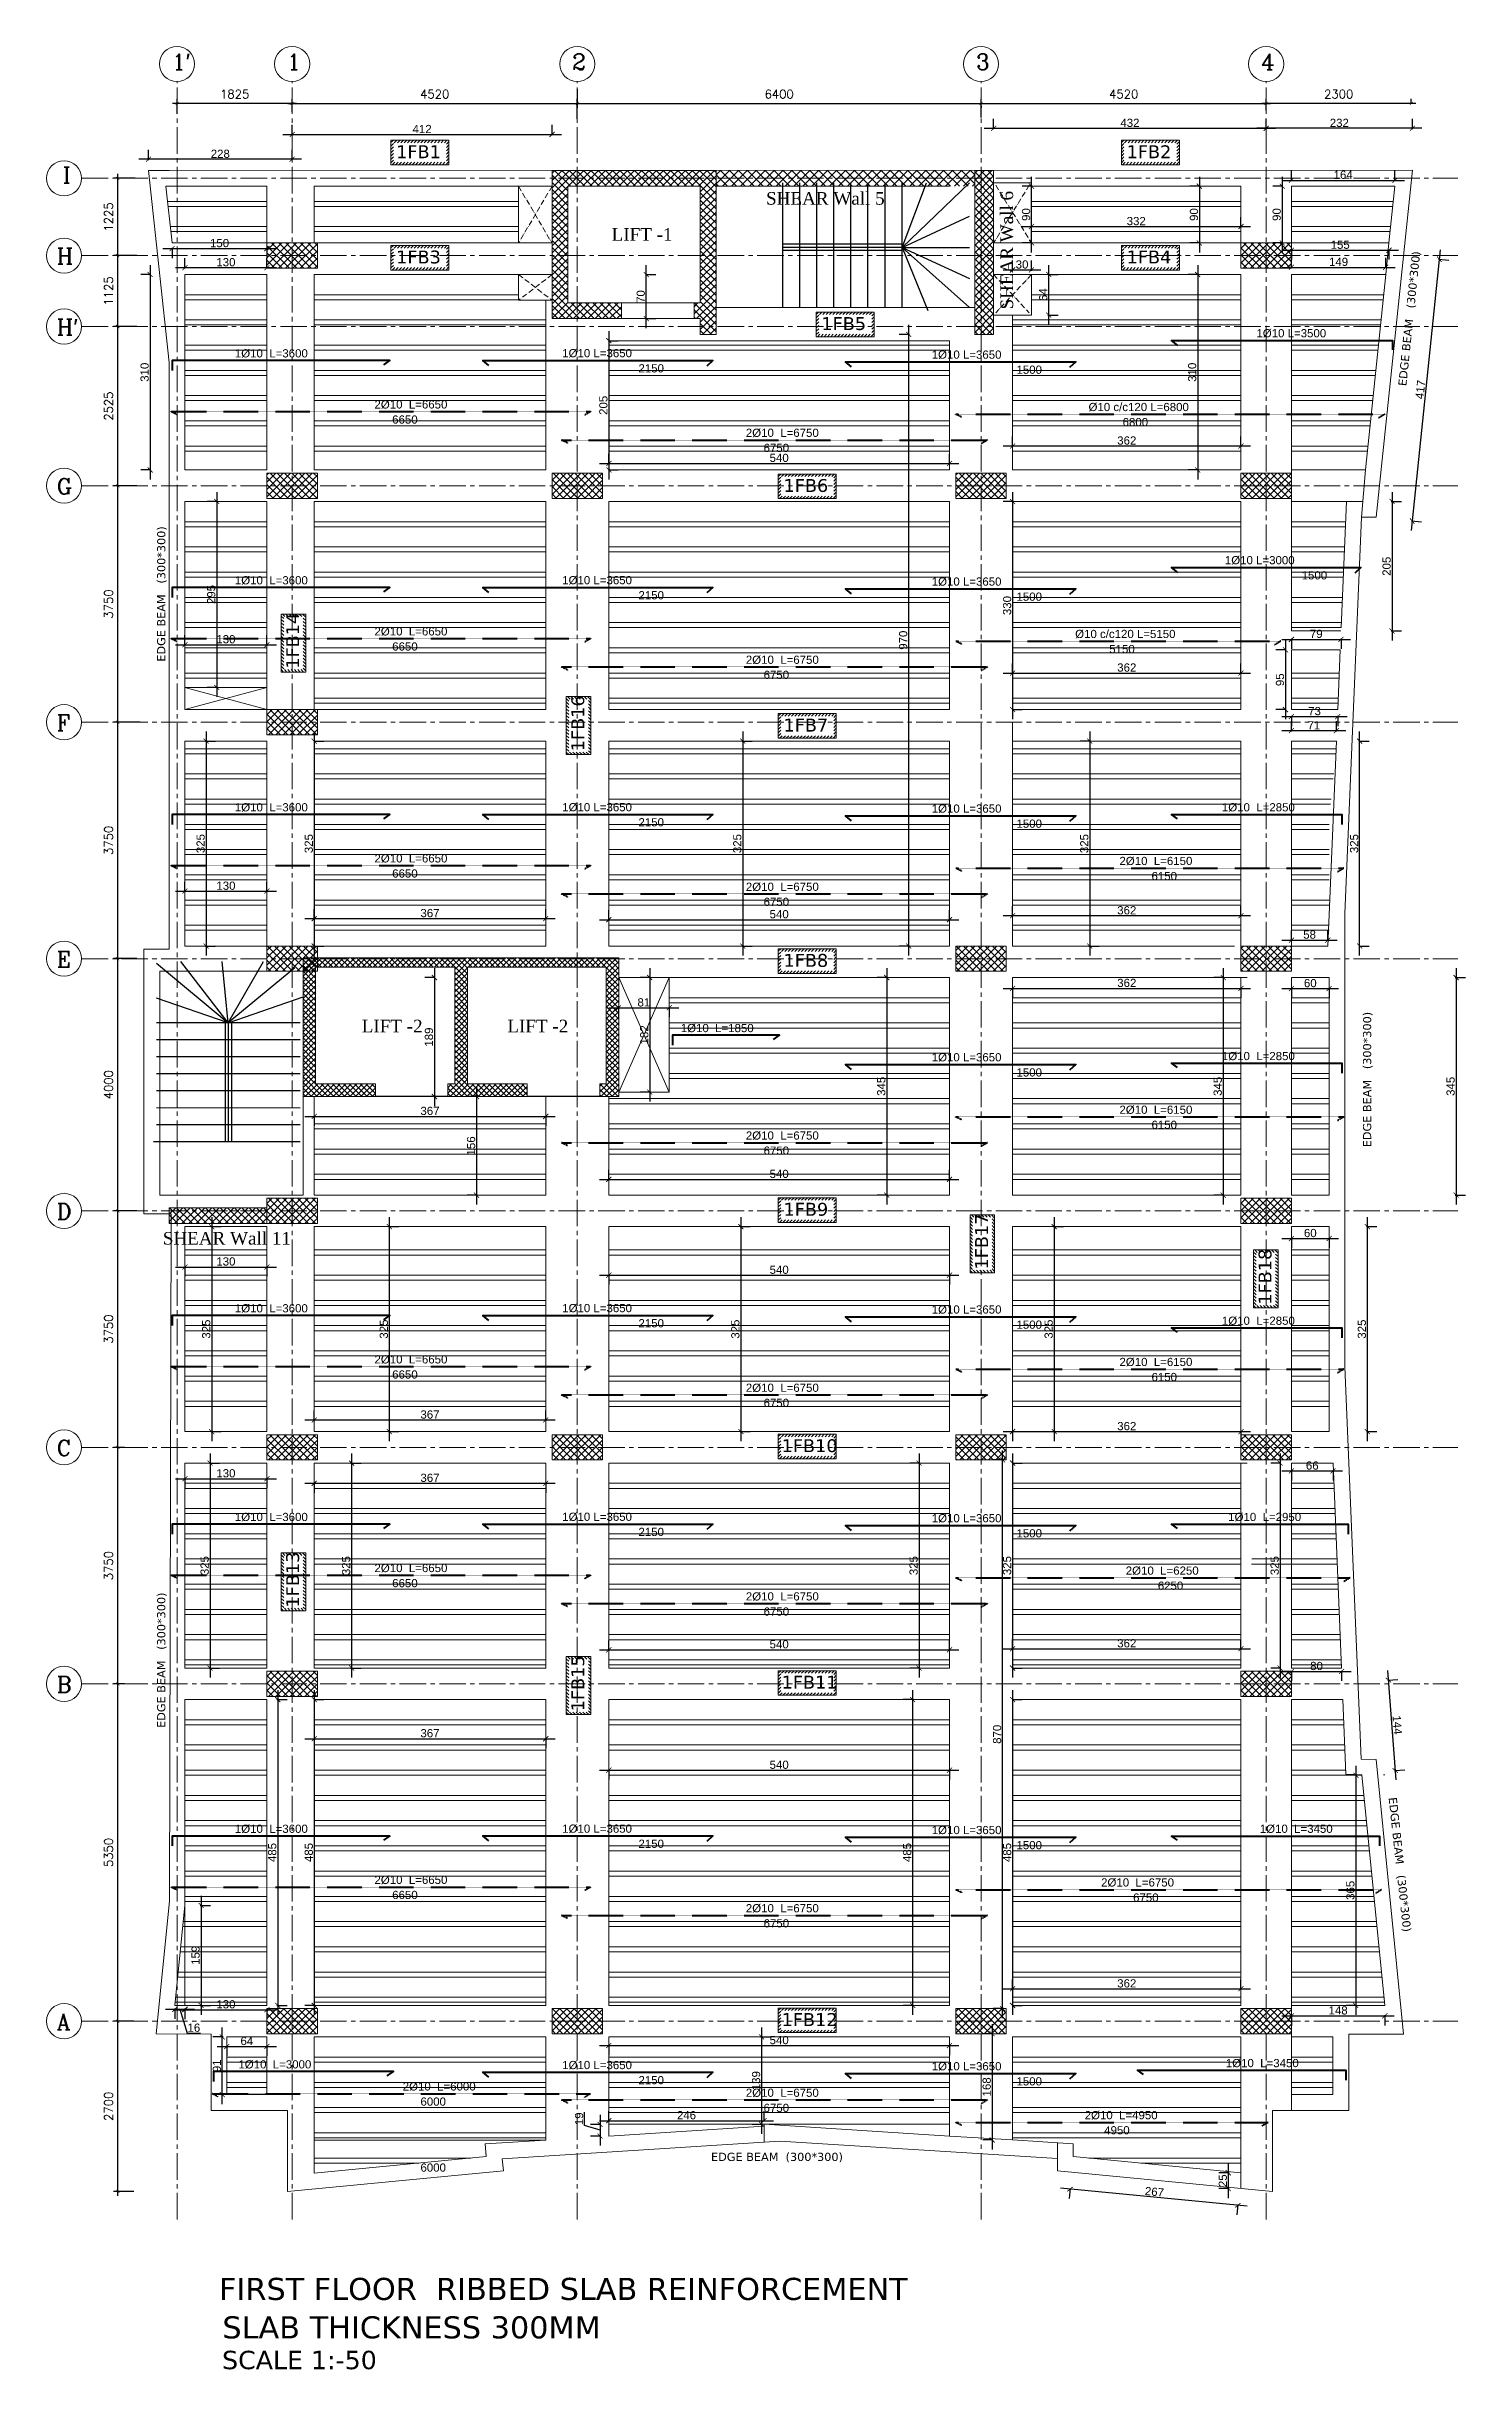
# Model space of a CAD drawing. Header units: inches. Extents: x -26151 to 62940, y -10194 to 246332.
# Drawn here: x 14487 to 16737, y 116364 to 120048 of the extents above; entities that cross this region are included whole.
import ezdxf

# ---------------------------------------------------------------- set-up
doc = ezdxf.new("R2010")
doc.units = ezdxf.units.IN
doc.header["$LTSCALE"] = 0.7
doc.header["$MEASUREMENT"] = 0
for name, pattern in [('ACAD_ISO10W100', [18, 12, -3, 0, -3]), ('CENTER2', [1.125, 0.75, -0.125, 0.125, -0.125]), ('DASHED2', [0.375, 0.25, -0.125])]:
    doc.linetypes.add(name, pattern=pattern)
doc.layers.get('0').update_dxf_attribs({"lineweight": 13})
doc.layers.get('Defpoints').update_dxf_attribs({"lineweight": 5})
for name, color, linetype, lineweight in [('axis', 254, 'ACAD_ISO10W100', 9), ('BEAM', 5, 'Continuous', 0), ('COLUMN', 4, 'Continuous', 20), ('dim', 1, 'Continuous', 25), ('hach', 9, 'Continuous', 9), ('hach 1', 254, 'Continuous', 9), ('hatch', 9, 'Continuous', 9), ('TEXT', 3, 'Continuous', 25), ('top renforcment', 7, 'Continuous', 40), ('VIS', 8, 'Continuous', 18)]:
    doc.layers.add(name, color=color, linetype=linetype, lineweight=lineweight)
doc.layers.add('FURNITURE', color=4, linetype='Continuous')
doc.styles.add('100', font='romans.shx', dxfattribs={"height": 13.5})
doc.styles.add('GENERATED_STYLE_4', font='verdanai.ttf')
doc.styles.add('QW', font='times.ttf', dxfattribs={"height": 15})
doc.styles.add('romanc', font='verdana.ttf', dxfattribs={"height": 250})
doc.styles.get("Standard").update_dxf_attribs({"font": 'arial.ttf', "height": 13})
doc.dimstyles.new('abr100', dxfattribs={"dimtxt": 15, "dimasz": 5, "dimexe": 7, "dimexo": 7, "dimgap": 8, "dimtad": 1, "dimdec": 0, "dimlfac": 10, "dimzin": 4, "dimdsep": 46, "dimtxsty": '100', "dimblk": 'ARCHTICK', "dimcen": 0.09, "dimdle": 7, "dimclrd": 1, "dimclre": 8, "dimclrt": 2, "dimadec": 0, "dimazin": 1, "dimtfac": 1, "dimtdec": 0, "dimtix": 1, "dimtofl": 0, "dimtmove": 0, "dimatfit": 3, "dimldrblk": 'ARCHTICK', "dimfxl": 0, "dimtolj": 1, "dimtzin": 0, "dimlwd": -1, "dimlwe": -1, "dimarcsym": 0})
doc.dimstyles.get("Standard").update_dxf_attribs({"dimtxt": 13, "dimasz": 5, "dimexe": 0.18, "dimexo": 0.0625, "dimgap": 6, "dimtad": 1, "dimdec": 0, "dimlfac": 10, "dimzin": 0, "dimdsep": 46, "dimtxsty": 'Standard', "dimblk": 'ARCHTICK', "dimcen": 0.09, "dimse1": 1, "dimse2": 1, "dimclrd": 1, "dimclre": 7, "dimclrt": 3, "dimadec": 0, "dimazin": 0, "dimtfac": 1, "dimtdec": 0, "dimtix": 1, "dimtofl": 0, "dimtmove": 0, "dimatfit": 3, "dimldrblk": 'ARCHTICK', "dimfxl": 0, "dimtolj": 1, "dimtzin": 0, "dimarcsym": 0})
doc.dimstyles.new('STANDARD$0', dxfattribs={"dimscale": 0, "dimtxt": 50, "dimasz": 8, "dimexe": 15, "dimexo": 0.0625, "dimgap": 2, "dimtad": 1, "dimdec": 0, "dimzin": 0, "dimdsep": 46, "dimtxsty": 'Standard', "dimblk1": 'ARCHTICK', "dimblk2": 'ARCHTICK', "dimsah": 1, "dimcen": 0.09, "dimdle": 15, "dimclrd": 3, "dimclre": 3, "dimclrt": 3, "dimazin": 0, "dimtfac": 1, "dimtdec": 0, "dimtofl": 0, "dimtmove": 1, "dimatfit": 3, "dimldrblk": 'ARCHTICK', "dimfxl": 0, "dimtolj": 1, "dimtzin": 0, "dimarcsym": 0})
pattern_1 = [(45, (-447243.579, -142697.6286), (-5.7452426, 5.7452426), []), (135, (-447243.579, -142697.6286), (-5.7452426, -5.7452426), [])]
pattern_2 = [(45, (-447219.579, -142697.6286), (-5.7452426, 5.7452426), []), (135, (-447219.579, -142697.6286), (-5.7452426, -5.7452426), [])]
pattern_3 = [(45, (-447231.579, -142697.6286), (-5.7452426, 5.7452426), []), (135, (-447231.579, -142697.6286), (-5.7452426, -5.7452426), [])]
pattern_4 = [(45, (-447231.579, -142587.6286), (-5.7452426, 5.7452426), []), (135, (-447231.579, -142587.6286), (-5.7452426, -5.7452426), [])]
pattern_5 = [(45, (-447231.579, -142662.6286), (-5.7452426, 5.7452426), []), (135, (-447231.579, -142662.6286), (-5.7452426, -5.7452426), [])]

msp = doc.modelspace()

# ---------------------------------------------------------------- texts
at = {"layer": 'TEXT', "color": 2, "style": 'romanc'}
for s, height, p in [('1FB1', 20.4, (15041.44, 119870.53)), ('1FB2', 20.4, (16199.34, 119870.53)), ('1FB3', 20.4, (15041.44, 119703.64)), ('1FB4', 20.4, (16199.34, 119703.64)), ('1FB5', 20.4, (15715.49, 119598.04)), ('1FB6', 20.4, (15655.44, 119341.24)), ('1FB7', 20.4, (15655.44, 118961.24)), ('1FB8', 20.4, (15655.44, 118588.17)), ('1FB9', 20.4, (15655.44, 118193.48)), ('1FB10', 20.4, (15652.44, 117818.48)), ('1FB11', 20.4, (15652.44, 117443.48)), ('1FB12', 20.4, (15652.44, 116908.48)), ('EDGE BEAM  (300*300)', 13, (15540.61, 116694.43))]:
    msp.add_text(s, height=height, dxfattribs=at).set_placement(p)
at = {"layer": 'TEXT', "color": 7}
for s, height, style, p in [('SHEAR Wall 5', 20, 'QW', (15627.85, 119796.79)), ('LIFT -1', 20, 'QW', (15383.06, 119739.63)), ('LIFT -2', 20, 'QW', (14986.94, 118484.2)), ('LIFT -2', 20, 'QW', (15217.75, 118484.2)), ('SHEAR Wall 11', 20, 'QW', (14671.61, 118147.66)), ('SCALE 1:-50', 29.1666, 'romanc', (14765.53, 116364.21))]:
    msp.add_text(s, height=height, dxfattribs=dict(at, style=style)).set_placement(p)
at = {"layer": 'TEXT', "color": 7, "style": 'QW'}
msp.add_text('SHEAR Wall 6', height=20, rotation=90, dxfattribs=at).set_placement((16019.43, 119630.67))
at = {"layer": 'TEXT', "color": 2, "style": 'romanc'}
for s, height, rotation, p in [('EDGE BEAM   (300*300)', 13, 84.05948, (16642.67, 119508.65)), ('EDGE BEAM   (300*300)', 13, 90, (14675.58, 119072.04)), ('1FB14', 20.4, 90, (14887.61, 119060.86)), ('1FB16', 20.4, 90, (15339.61, 118929.98)), ('EDGE BEAM   (300*300)', 13, 90, (16587.03, 118301.99, 5909.18)), ('1FB17', 20.4, 90, (15979.61, 118108.19)), ('1FB18', 20.4, 90, (16428.93, 118052.33)), ('1FB13', 20.4, 90, (14887.61, 117572.04)), ('EDGE BEAM   (300*300)', 13, 90, (14675.58, 117381.14)), ('1FB15', 20.4, 90, (15339.61, 117407.45)), ('EDGE BEAM   (300*300)', 13, 276.18984, (16614.61, 117270.54, 7100.68))]:
    msp.add_text(s, height=height, rotation=rotation, dxfattribs=at).set_placement(p)
at = {"layer": 'TEXT', "style": 'romanc'}
for s, p in [('FIRST FLOOR  RIBBED SLAB REINFORCEMENT  ', (14760.77, 116474.03)), (' SLAB THICKNESS 300MM', (14750.75, 116413.07))]:
    msp.add_text(s, height=35, dxfattribs=at).set_placement(p)
at = {"layer": 'TEXT', "char_height": 25, "attachment_point": 1, "style": 'GENERATED_STYLE_4'}
for s, insert in [("{\\Fromanc|c0;1'}", (14686.18, 120035.78)), ('{\\Fromanc|c0;1}', (14868.68, 120035.78)), ('{\\Fromanc|c0;2}', (15320.68, 120035.78)), ('{\\Fromanc|c0;3}', (15960.68, 120035.78)), ('{\\Fromanc|c0;4}', (16412.68, 120035.78)), ('{\\Fromanc|c0;I}', (14513.31, 119856.02)), ('{\\Fromanc|c0;H}', (14503.6, 119727.59)), ("{\\Fromanc|c0;H'}", (14503.6, 119615.09)), ('{\\Fromanc|c0;G}', (14503.6, 119362.59)), ('{\\Fromanc|c0;F}', (14503.6, 118987.59)), ('{\\Fromanc|c0;E}', (14503.6, 118612.59)), ('{\\Fromanc|c0;D}', (14503.6, 118212.59)), ('{\\Fromanc|c0;C}', (14503.6, 117837.59)), ('{\\Fromanc|c0;B}', (14503.6, 117462.59)), ('{\\Fromanc|c0;A}', (14503.6, 116927.59))]:
    msp.add_mtext(s, dxfattribs=dict(at, insert=insert))

# ---------------------------------------------------------------- blocks, each defined once
blk = doc.blocks.new('_ArchTick')
at = {"color": 0, "linetype": 'ByBlock', "lineweight": 0, "const_width": 0.15}
blk.add_lwpolyline([(-0.5, -0.5), (0.5, 0.5)], dxfattribs=at)
blk = doc.blocks.new('*D312')
at = {"layer": 'Defpoints', "color": 0, "transparency": 16777216}
for p in [(15328.6, 119957.4), (14876.6, 119936.5), (15328.6, 119925.7)]:
    blk.add_point(p, dxfattribs=at)
at = {"layer": 'dim', "color": 1, "transparency": 16777216}
blk.add_line((14869.6, 119957.4), (15335.6, 119957.4), dxfattribs=at)
at = {"layer": 'dim', "color": 8, "transparency": 16777216}
for p, q in [((14876.6, 119943.5), (14876.6, 119964.4)), ((15328.6, 119932.7), (15328.6, 119964.4))]:
    blk.add_line(p, q, dxfattribs=at)
at = {"layer": 'dim', "color": 1, "transparency": 16777216, "xscale": 5, "yscale": 5, "zscale": 5, "rotation": 180}
blk.add_blockref('_ArchTick', (14876.6, 119957.4), dxfattribs=at)
at = {"layer": 'dim', "color": 1, "transparency": 16777216, "xscale": 5, "yscale": 5, "zscale": 5}
blk.add_blockref('_ArchTick', (15328.6, 119957.4), dxfattribs=at)
at = {"layer": 'dim', "color": 2, "transparency": 16777216, "insert": (15102.6, 119972.1), "char_height": 13.5, "attachment_point": 5, "style": '100'}
blk.add_mtext('\\A1;4520', dxfattribs=at)
blk = doc.blocks.new('*D313')
at = {"layer": 'Defpoints', "color": 0, "transparency": 16777216}
for p in [(15968.6, 119960.4), (16420.6, 119957.4), (16420.6, 119939.1)]:
    blk.add_point(p, dxfattribs=at)
at = {"layer": 'dim', "color": 1, "transparency": 16777216}
blk.add_line((15961.6, 119957.4), (16427.6, 119957.4), dxfattribs=at)
at = {"layer": 'dim', "color": 8, "transparency": 16777216}
for p, q in [((15968.6, 119953.4), (15968.6, 119950.4)), ((16420.6, 119946.1), (16420.6, 119964.4))]:
    blk.add_line(p, q, dxfattribs=at)
at = {"layer": 'dim', "color": 1, "transparency": 16777216, "xscale": 5, "yscale": 5, "zscale": 5, "rotation": 180}
blk.add_blockref('_ArchTick', (15968.6, 119957.4), dxfattribs=at)
at = {"layer": 'dim', "color": 1, "transparency": 16777216, "xscale": 5, "yscale": 5, "zscale": 5}
blk.add_blockref('_ArchTick', (16420.6, 119957.4), dxfattribs=at)
at = {"layer": 'dim', "color": 2, "transparency": 16777216, "insert": (16194.6, 119972.1), "char_height": 13.5, "attachment_point": 5, "style": '100'}
blk.add_mtext('\\A1;4520', dxfattribs=at)
blk = doc.blocks.new('*D314')
at = {"layer": 'Defpoints', "color": 0, "transparency": 16777216}
for p in [(14600.3, 116916.1), (14632.7, 116916.1), (14632.7, 116646.1)]:
    blk.add_point(p, dxfattribs=at)
at = {"layer": 'dim', "color": 8, "transparency": 16777216}
for p, q in [((14625.7, 116916.1), (14593.3, 116916.1)), ((14625.7, 116646.1), (14593.3, 116646.1))]:
    blk.add_line(p, q, dxfattribs=at)
at = {"layer": 'dim', "color": 1, "transparency": 16777216}
blk.add_line((14600.3, 116639.1), (14600.3, 116923.1), dxfattribs=at)
at = {"layer": 'dim', "color": 1, "transparency": 16777216, "xscale": 5, "yscale": 5, "zscale": 5}
for p, rotation in [((14600.3, 116916.1), 90), ((14600.3, 116646.1), 270)]:
    blk.add_blockref('_ArchTick', p, dxfattribs=dict(at, rotation=rotation))
at = {"layer": 'dim', "color": 2, "transparency": 16777216, "insert": (14585.6, 116781.1), "char_height": 13.5, "attachment_point": 5, "rotation": 90, "style": '100'}
blk.add_mtext('\\A1;2700', dxfattribs=at)
blk = doc.blocks.new('*D315')
at = {"layer": 'Defpoints', "color": 0, "transparency": 16777216}
for p in [(14600.3, 117451.1), (14617.6, 117451.1), (14632.7, 116916.1)]:
    blk.add_point(p, dxfattribs=at)
at = {"layer": 'dim', "color": 8, "transparency": 16777216}
for p, q in [((14610.6, 117451.1), (14593.3, 117451.1)), ((14625.7, 116916.1), (14593.3, 116916.1))]:
    blk.add_line(p, q, dxfattribs=at)
at = {"layer": 'dim', "color": 1, "transparency": 16777216}
blk.add_line((14600.3, 116909.1), (14600.3, 117458.1), dxfattribs=at)
at = {"layer": 'dim', "color": 1, "transparency": 16777216, "xscale": 5, "yscale": 5, "zscale": 5}
for p, rotation in [((14600.3, 117451.1), 90), ((14600.3, 116916.1), 270)]:
    blk.add_blockref('_ArchTick', p, dxfattribs=dict(at, rotation=rotation))
at = {"layer": 'dim', "color": 2, "transparency": 16777216, "insert": (14585.6, 117183.6), "char_height": 13.5, "attachment_point": 5, "rotation": 90, "style": '100'}
blk.add_mtext('\\A1;5350', dxfattribs=at)
blk = doc.blocks.new('*D316')
at = {"layer": 'Defpoints', "color": 0, "transparency": 16777216}
for p in [(14600.3, 117826.1), (14617.6, 117826.1), (14617.6, 117451.1)]:
    blk.add_point(p, dxfattribs=at)
at = {"layer": 'dim', "color": 8, "transparency": 16777216}
for p, q in [((14610.6, 117826.1), (14593.3, 117826.1)), ((14610.6, 117451.1), (14593.3, 117451.1))]:
    blk.add_line(p, q, dxfattribs=at)
at = {"layer": 'dim', "color": 1, "transparency": 16777216}
blk.add_line((14600.3, 117444.1), (14600.3, 117833.1), dxfattribs=at)
at = {"layer": 'dim', "color": 1, "transparency": 16777216, "xscale": 5, "yscale": 5, "zscale": 5}
for p, rotation in [((14600.3, 117826.1), 90), ((14600.3, 117451.1), 270)]:
    blk.add_blockref('_ArchTick', p, dxfattribs=dict(at, rotation=rotation))
at = {"layer": 'dim', "color": 2, "transparency": 16777216, "insert": (14585.6, 117638.6), "char_height": 13.5, "attachment_point": 5, "rotation": 90, "style": '100'}
blk.add_mtext('\\A1;3750', dxfattribs=at)
blk = doc.blocks.new('*D317')
at = {"layer": 'Defpoints', "color": 0, "transparency": 16777216}
for p in [(14600.3, 118201.1), (14637.5, 118201.1), (14617.6, 117826.1)]:
    blk.add_point(p, dxfattribs=at)
at = {"layer": 'dim', "color": 8, "transparency": 16777216}
for p, q in [((14630.5, 118201.1), (14593.3, 118201.1)), ((14610.6, 117826.1), (14593.3, 117826.1))]:
    blk.add_line(p, q, dxfattribs=at)
at = {"layer": 'dim', "color": 1, "transparency": 16777216}
blk.add_line((14600.3, 117819.1), (14600.3, 118208.1), dxfattribs=at)
at = {"layer": 'dim', "color": 1, "transparency": 16777216, "xscale": 5, "yscale": 5, "zscale": 5}
for p, rotation in [((14600.3, 118201.1), 90), ((14600.3, 117826.1), 270)]:
    blk.add_blockref('_ArchTick', p, dxfattribs=dict(at, rotation=rotation))
at = {"layer": 'dim', "color": 2, "transparency": 16777216, "insert": (14585.6, 118013.6), "char_height": 13.5, "attachment_point": 5, "rotation": 90, "style": '100'}
blk.add_mtext('\\A1;3750', dxfattribs=at)
blk = doc.blocks.new('*D318')
at = {"layer": 'Defpoints', "color": 0, "transparency": 16777216}
for p in [(14600.3, 118601.1), (14637.5, 118601.1), (14637.5, 118201.1)]:
    blk.add_point(p, dxfattribs=at)
at = {"layer": 'dim', "color": 8, "transparency": 16777216}
for p, q in [((14630.5, 118601.1), (14593.3, 118601.1)), ((14630.5, 118201.1), (14593.3, 118201.1))]:
    blk.add_line(p, q, dxfattribs=at)
at = {"layer": 'dim', "color": 1, "transparency": 16777216}
blk.add_line((14600.3, 118194.1), (14600.3, 118608.1), dxfattribs=at)
at = {"layer": 'dim', "color": 1, "transparency": 16777216, "xscale": 5, "yscale": 5, "zscale": 5}
for p, rotation in [((14600.3, 118601.1), 90), ((14600.3, 118201.1), 270)]:
    blk.add_blockref('_ArchTick', p, dxfattribs=dict(at, rotation=rotation))
at = {"layer": 'dim', "color": 2, "transparency": 16777216, "insert": (14585.6, 118401.1), "char_height": 13.5, "attachment_point": 5, "rotation": 90, "style": '100'}
blk.add_mtext('\\A1;4000', dxfattribs=at)
blk = doc.blocks.new('*D319')
at = {"layer": 'Defpoints', "color": 0, "transparency": 16777216}
for p in [(14600.3, 118976.1), (14642.5, 118976.1), (14637.5, 118601.1)]:
    blk.add_point(p, dxfattribs=at)
at = {"layer": 'dim', "color": 8, "transparency": 16777216}
for p, q in [((14635.5, 118976.1), (14593.3, 118976.1)), ((14630.5, 118601.1), (14593.3, 118601.1))]:
    blk.add_line(p, q, dxfattribs=at)
at = {"layer": 'dim', "color": 1, "transparency": 16777216}
blk.add_line((14600.3, 118594.1), (14600.3, 118983.1), dxfattribs=at)
at = {"layer": 'dim', "color": 1, "transparency": 16777216, "xscale": 5, "yscale": 5, "zscale": 5}
for p, rotation in [((14600.3, 118976.1), 90), ((14600.3, 118601.1), 270)]:
    blk.add_blockref('_ArchTick', p, dxfattribs=dict(at, rotation=rotation))
at = {"layer": 'dim', "color": 2, "transparency": 16777216, "insert": (14585.6, 118788.6), "char_height": 13.5, "attachment_point": 5, "rotation": 90, "style": '100'}
blk.add_mtext('\\A1;3750', dxfattribs=at)
blk = doc.blocks.new('*D320')
at = {"layer": 'Defpoints', "color": 0, "transparency": 16777216}
for p in [(14600.3, 119351.1), (14637.5, 119351.1), (14642.5, 118976.1)]:
    blk.add_point(p, dxfattribs=at)
at = {"layer": 'dim', "color": 8, "transparency": 16777216}
for p, q in [((14630.5, 119351.1), (14593.3, 119351.1)), ((14635.5, 118976.1), (14593.3, 118976.1))]:
    blk.add_line(p, q, dxfattribs=at)
at = {"layer": 'dim', "color": 1, "transparency": 16777216}
blk.add_line((14600.3, 118969.1), (14600.3, 119358.1), dxfattribs=at)
at = {"layer": 'dim', "color": 1, "transparency": 16777216, "xscale": 5, "yscale": 5, "zscale": 5}
for p, rotation in [((14600.3, 119351.1), 90), ((14600.3, 118976.1), 270)]:
    blk.add_blockref('_ArchTick', p, dxfattribs=dict(at, rotation=rotation))
at = {"layer": 'dim', "color": 2, "transparency": 16777216, "insert": (14585.6, 119163.6), "char_height": 13.5, "attachment_point": 5, "rotation": 90, "style": '100'}
blk.add_mtext('\\A1;3750', dxfattribs=at)
blk = doc.blocks.new('*D321')
at = {"layer": 'Defpoints', "color": 0, "transparency": 16777216}
for p in [(14600.3, 119603.6), (14637.5, 119603.6), (14637.5, 119351.1)]:
    blk.add_point(p, dxfattribs=at)
at = {"layer": 'dim', "color": 8, "transparency": 16777216}
for p, q in [((14630.5, 119603.6), (14593.3, 119603.6)), ((14630.5, 119351.1), (14593.3, 119351.1))]:
    blk.add_line(p, q, dxfattribs=at)
at = {"layer": 'dim', "color": 1, "transparency": 16777216}
blk.add_line((14600.3, 119344.1), (14600.3, 119610.6), dxfattribs=at)
at = {"layer": 'dim', "color": 1, "transparency": 16777216, "xscale": 5, "yscale": 5, "zscale": 5}
for p, rotation in [((14600.3, 119603.6), 90), ((14600.3, 119351.1), 270)]:
    blk.add_blockref('_ArchTick', p, dxfattribs=dict(at, rotation=rotation))
at = {"layer": 'dim', "color": 2, "transparency": 16777216, "insert": (14585.6, 119477.3), "char_height": 13.5, "attachment_point": 5, "rotation": 90, "style": '100'}
blk.add_mtext('\\A1;2525', dxfattribs=at)
blk = doc.blocks.new('*D322')
at = {"layer": 'Defpoints', "color": 0, "transparency": 16777216}
for p in [(14600.3, 119838.6), (14634.6, 119838.6), (14637.5, 119716.1)]:
    blk.add_point(p, dxfattribs=at)
at = {"layer": 'dim', "color": 1, "transparency": 16777216}
blk.add_line((14600.3, 119709.1), (14600.3, 119845.6), dxfattribs=at)
at = {"layer": 'dim', "color": 8, "transparency": 16777216}
for p, q in [((14627.6, 119838.6), (14593.3, 119838.6)), ((14630.5, 119716.1), (14593.3, 119716.1))]:
    blk.add_line(p, q, dxfattribs=at)
at = {"layer": 'dim', "color": 1, "transparency": 16777216, "xscale": 5, "yscale": 5, "zscale": 5}
for p, rotation in [((14600.3, 119838.6), 90), ((14600.3, 119716.1), 270)]:
    blk.add_blockref('_ArchTick', p, dxfattribs=dict(at, rotation=rotation))
at = {"layer": 'dim', "color": 2, "transparency": 16777216, "insert": (14585.6, 119777.3), "char_height": 13.5, "attachment_point": 5, "rotation": 90, "style": '100'}
blk.add_mtext('\\A1;1225', dxfattribs=at)
blk = doc.blocks.new('*D323')
at = {"layer": 'Defpoints', "color": 0, "transparency": 16777216}
for p in [(14600.3, 119716.1), (14637.5, 119716.1), (14637.5, 119603.6)]:
    blk.add_point(p, dxfattribs=at)
at = {"layer": 'dim', "color": 8, "transparency": 16777216}
for p, q in [((14630.5, 119716.1), (14593.3, 119716.1)), ((14630.5, 119603.6), (14593.3, 119603.6))]:
    blk.add_line(p, q, dxfattribs=at)
at = {"layer": 'dim', "color": 1, "transparency": 16777216}
blk.add_line((14600.3, 119596.6), (14600.3, 119723.1), dxfattribs=at)
at = {"layer": 'dim', "color": 1, "transparency": 16777216, "xscale": 5, "yscale": 5, "zscale": 5}
for p, rotation in [((14600.3, 119716.1), 90), ((14600.3, 119603.6), 270)]:
    blk.add_blockref('_ArchTick', p, dxfattribs=dict(at, rotation=rotation))
at = {"layer": 'dim', "color": 2, "transparency": 16777216, "insert": (14585.6, 119659.8), "char_height": 13.5, "attachment_point": 5, "rotation": 90, "style": '100'}
blk.add_mtext('\\A1;1125', dxfattribs=at)
blk = doc.blocks.new('*D324')
at = {"layer": 'Defpoints', "color": 0, "transparency": 16777216}
for p in [(14694.1, 119957.4), (14694.1, 119934), (14876.6, 119936.8)]:
    blk.add_point(p, dxfattribs=at)
at = {"layer": 'dim', "color": 1, "transparency": 16777216}
blk.add_line((14883.6, 119957.4), (14687.1, 119957.4), dxfattribs=at)
at = {"layer": 'dim', "color": 8, "transparency": 16777216}
for p, q in [((14694.1, 119941), (14694.1, 119964.4)), ((14876.6, 119943.8), (14876.6, 119964.4))]:
    blk.add_line(p, q, dxfattribs=at)
at = {"layer": 'dim', "color": 1, "transparency": 16777216, "xscale": 5, "yscale": 5, "zscale": 5, "rotation": 180}
blk.add_blockref('_ArchTick', (14694.1, 119957.4), dxfattribs=at)
at = {"layer": 'dim', "color": 1, "transparency": 16777216, "xscale": 5, "yscale": 5, "zscale": 5}
blk.add_blockref('_ArchTick', (14876.6, 119957.4), dxfattribs=at)
at = {"layer": 'dim', "color": 2, "transparency": 16777216, "insert": (14785.4, 119972.1), "char_height": 13.5, "attachment_point": 5, "style": '100'}
blk.add_mtext('\\A1;1825', dxfattribs=at)
blk = doc.blocks.new('*D325')
at = {"layer": 'Defpoints', "color": 0, "transparency": 16777216}
for p in [(15328.6, 119987), (15968.6, 119957.4), (15968.6, 119928.3)]:
    blk.add_point(p, dxfattribs=at)
at = {"layer": 'dim', "color": 1, "transparency": 16777216}
blk.add_line((15321.6, 119957.4), (15975.6, 119957.4), dxfattribs=at)
at = {"layer": 'dim', "color": 8, "transparency": 16777216}
for p, q in [((15328.6, 119980), (15328.6, 119950.4)), ((15968.6, 119935.3), (15968.6, 119964.4))]:
    blk.add_line(p, q, dxfattribs=at)
at = {"layer": 'dim', "color": 1, "transparency": 16777216, "xscale": 5, "yscale": 5, "zscale": 5, "rotation": 180}
blk.add_blockref('_ArchTick', (15328.6, 119957.4), dxfattribs=at)
at = {"layer": 'dim', "color": 1, "transparency": 16777216, "xscale": 5, "yscale": 5, "zscale": 5}
blk.add_blockref('_ArchTick', (15968.6, 119957.4), dxfattribs=at)
at = {"layer": 'dim', "color": 2, "transparency": 16777216, "insert": (15648.6, 119972.1), "char_height": 13.5, "attachment_point": 5, "style": '100'}
blk.add_mtext('\\A1;6400', dxfattribs=at)
blk = doc.blocks.new('lift')
at = {"layer": 'axis'}
h = blk.add_hatch(dxfattribs=at)
h.set_pattern_fill('ANSI37', color=256, scale=50, style=0)
h.paths.add_polyline_path([(354851.4, -40571.9), (354816.4, -40571.9), (354350.9, -40571.9), (354350.9, -40772), (354350.9, -40792), (354465.6, -40792), (354465.6, -40772), (354370.9, -40772), (354370.9, -40586.9), (354591.3, -40586.9), (354591.3, -40772), (354580.6, -40772), (354580.6, -40792), (354706.4, -40792), (354706.4, -40772), (354611.7, -40772), (354611.7, -40586.9), (354831.4, -40586.9), (354831.4, -40772), (354821.4, -40772), (354821.4, -40792), (354851.4, -40792)])
at = {"linetype": 'ByBlock'}
for points in [[(354350.9, -40772), (354350.9, -40772), (354350.9, -40571.9), (354816.4, -40571.9)], [(354465.6, -40792), (354350.9, -40792), (354350.9, -40586.9)], [(354370.9, -40586.9), (354591.3, -40586.9)], [(354380.9, -40772), (354370.9, -40772), (354370.9, -40586.9)], [(354375.9, -40571.9), (354756.4, -40571.9)], [(354375.9, -40571.9), (354756.4, -40571.9)], [(354591.3, -40586.9), (354591.3, -40772)], [(354611.7, -40586.9), (354831.4, -40586.9), (354831.4, -40772), (354821.4, -40772)], [(354611.7, -40586.9), (354611.7, -40772)], [(354816.4, -40571.9), (354851.4, -40571.9), (354851.4, -40792), (354821.4, -40792)], [(354370.9, -40772), (354465.6, -40772)], [(354465.6, -40772), (354465.6, -40792)], [(354591.3, -40772), (354580.6, -40772)], [(354580.6, -40772), (354580.6, -40792)], [(354590.6, -40772), (354580.6, -40772), (354580.6, -40792)], [(354706.4, -40772), (354611.7, -40772)], [(354706.4, -40772), (354706.4, -40792)], [(354821.4, -40772), (354821.4, -40792)], [(354831.4, -40772), (354821.4, -40772), (354821.4, -40792)], [(354706.4, -40792), (354580.6, -40792)]]:
    blk.add_lwpolyline(points, dxfattribs=at)
at = {"layer": 'FURNITURE'}
for p, q in [((354580.6, -40792), (354465.6, -40792)), ((354580.6, -40792), (354465.6, -40792)), ((354821.4, -40792), (354706.4, -40792))]:
    blk.add_line(p, q, dxfattribs=at)
blk = doc.blocks.new('*D352')
at = {"layer": 'Defpoints', "color": 0, "transparency": 16777216}
for p in [(14684.6, 119083.4, -19467.6), (15349.6, 119083.4, -59863), (15349.6, 119083.4)]:
    blk.add_point(p, dxfattribs=at)
at = {"layer": 'TEXT', "color": 3, "transparency": 16777216, "insert": (15055.4, 119096.1), "char_height": 13, "attachment_point": 5}
blk.add_mtext('\\A1;6650', dxfattribs=at)
blk = doc.blocks.new('*D353')
at = {"layer": 'Defpoints', "color": 0, "transparency": 16777216}
for p in [(14684.6, 119108.6), (15349.6, 119108.6, -19467.6), (15349.6, 119106.9)]:
    blk.add_point(p, dxfattribs=at)
at = {"layer": 'TEXT', "color": 3, "transparency": 16777216, "insert": (15064.9, 119119.9), "char_height": 13, "attachment_point": 5}
blk.add_mtext('\\A1;2%%C10  L=6650', dxfattribs=at)
blk = doc.blocks.new('*D354')
at = {"layer": 'Defpoints', "color": 0, "transparency": 16777216}
for p in [(15303.6, 119038.4, -19467.6), (15978.6, 119038.4, -59863), (15978.6, 119038.4)]:
    blk.add_point(p, dxfattribs=at)
at = {"layer": 'TEXT', "color": 3, "transparency": 16777216, "insert": (15644.1, 119051.1), "char_height": 13, "attachment_point": 5}
blk.add_mtext('\\A1;6750', dxfattribs=at)
blk = doc.blocks.new('*D355')
at = {"layer": 'Defpoints', "color": 0, "transparency": 16777216}
for p in [(15303.6, 119063.6), (15978.6, 119063.6, -19467.6), (15978.6, 119061.9)]:
    blk.add_point(p, dxfattribs=at)
at = {"layer": 'TEXT', "color": 3, "transparency": 16777216, "insert": (15653.6, 119074.9), "char_height": 13, "attachment_point": 5}
blk.add_mtext('\\A1;2%%C10  L=6750', dxfattribs=at)
blk = doc.blocks.new('*D356')
at = {"layer": 'Defpoints', "color": 0, "transparency": 16777216}
for p in [(15928.6, 119079.3, -19467.6), (16443.6, 119079.3, -79330.7), (16443.6, 119079.3)]:
    blk.add_point(p, dxfattribs=at)
at = {"layer": 'TEXT', "color": 3, "transparency": 16777216, "insert": (16192, 119092), "char_height": 13, "attachment_point": 5}
blk.add_mtext('\\A1;5150', dxfattribs=at)
blk = doc.blocks.new('*D357')
at = {"layer": 'Defpoints', "color": 0, "transparency": 16777216}
for p in [(15928.6, 119104.5), (16443.6, 119104.5, -38935.3), (16443.6, 119102.8)]:
    blk.add_point(p, dxfattribs=at)
at = {"layer": 'TEXT', "color": 3, "transparency": 16777216, "insert": (16197.3, 119115.8), "char_height": 13, "attachment_point": 5}
blk.add_mtext('\\A1;%%C10 c/c120 L=5150', dxfattribs=at)
blk = doc.blocks.new('*D358')
at = {"layer": 'Defpoints', "color": 0, "transparency": 16777216}
for p in [(15328.6, 119164.7, -26473), (15543.6, 119164.7, -40395.4), (15543.6, 119164.7)]:
    blk.add_point(p, dxfattribs=at)
at = {"layer": 'TEXT', "color": 3, "transparency": 16777216, "insert": (15445.8, 119177.3), "char_height": 13, "attachment_point": 5}
blk.add_mtext('\\A1;2150', dxfattribs=at)
blk = doc.blocks.new('*D359')
at = {"layer": 'Defpoints', "color": 0, "transparency": 16777216}
for p in [(15178.6, 119189.8), (15543.6, 119189.8), (15543.6, 119188.1)]:
    blk.add_point(p, dxfattribs=at)
at = {"layer": 'TEXT', "color": 3, "transparency": 16777216, "insert": (15360, 119201.1), "char_height": 13, "attachment_point": 5}
blk.add_mtext('\\A1;1%%C10 L=3650', dxfattribs=at)
blk = doc.blocks.new('*D360')
at = {"layer": 'Defpoints', "color": 0, "transparency": 16777216}
for p in [(15968.6, 119162.5, -26473), (16118.6, 119162.5, -40395.4), (16118.6, 119162.5)]:
    blk.add_point(p, dxfattribs=at)
at = {"layer": 'TEXT', "color": 3, "transparency": 16777216, "insert": (16045, 119175.1), "char_height": 13, "attachment_point": 5}
blk.add_mtext('\\A1;1500', dxfattribs=at)
blk = doc.blocks.new('*D361')
at = {"layer": 'Defpoints', "color": 0, "transparency": 16777216}
for p in [(15753.6, 119187.6), (16118.6, 119187.6), (16118.6, 119185.9)]:
    blk.add_point(p, dxfattribs=at)
at = {"layer": 'TEXT', "color": 3, "transparency": 16777216, "insert": (15945.7, 119198.9), "char_height": 13, "attachment_point": 5}
blk.add_mtext('\\A1;1%%C10 L=3650', dxfattribs=at)
blk = doc.blocks.new('*D362')
at = {"layer": 'Defpoints', "color": 0, "transparency": 16777216}
for p in [(14671.6, 119189.6), (14671.6, 119187.9), (15031.6, 119189.6, 13009.9)]:
    blk.add_point(p, dxfattribs=at)
at = {"layer": 'TEXT', "color": 3, "transparency": 16777216, "insert": (14843.6, 119200.9), "char_height": 13, "attachment_point": 5}
blk.add_mtext('\\A1;1%%C10  L=3600', dxfattribs=at)
blk = doc.blocks.new('*D363')
at = {"layer": 'Defpoints', "color": 0, "transparency": 16777216}
for p in [(16420.6, 119196.3, -26473), (16570.6, 119196.3, -40395.4), (16570.6, 119196.3)]:
    blk.add_point(p, dxfattribs=at)
at = {"layer": 'TEXT', "color": 3, "transparency": 16777216, "insert": (16497, 119208.9), "char_height": 13, "attachment_point": 5}
blk.add_mtext('\\A1;1500', dxfattribs=at)
blk = doc.blocks.new('*D364')
at = {"layer": 'Defpoints', "color": 0, "transparency": 16777216}
for p in [(16270.6, 119221.5), (16570.6, 119221.5), (16570.6, 119219.8)]:
    blk.add_point(p, dxfattribs=at)
at = {"layer": 'TEXT', "color": 3, "transparency": 16777216, "insert": (16410.4, 119232.8), "char_height": 13, "attachment_point": 5}
blk.add_mtext('\\A1;1%%C10 L=3000', dxfattribs=at)
blk = doc.blocks.new('*D328')
at = {"layer": 'Defpoints', "color": 0, "transparency": 16777216}
for p in [(14684.6, 118723.4, -19467.6), (15349.6, 118723.4, -59863), (15349.6, 118723.4)]:
    blk.add_point(p, dxfattribs=at)
at = {"layer": 'TEXT', "color": 3, "transparency": 16777216, "insert": (15055.4, 118736.1), "char_height": 13, "attachment_point": 5}
blk.add_mtext('\\A1;6650', dxfattribs=at)
blk = doc.blocks.new('*D329')
at = {"layer": 'Defpoints', "color": 0, "transparency": 16777216}
for p in [(14684.6, 118748.6), (15349.6, 118748.6, -19467.6), (15349.6, 118746.9)]:
    blk.add_point(p, dxfattribs=at)
at = {"layer": 'TEXT', "color": 3, "transparency": 16777216, "insert": (15064.9, 118759.9), "char_height": 13, "attachment_point": 5}
blk.add_mtext('\\A1;2%%C10  L=6650', dxfattribs=at)
blk = doc.blocks.new('*D330')
at = {"layer": 'Defpoints', "color": 0, "transparency": 16777216}
for p in [(15303.6, 118678.4, -19467.6), (15978.6, 118678.4, -59863), (15978.6, 118678.4)]:
    blk.add_point(p, dxfattribs=at)
at = {"layer": 'TEXT', "color": 3, "transparency": 16777216, "insert": (15644.1, 118691.1), "char_height": 13, "attachment_point": 5}
blk.add_mtext('\\A1;6750', dxfattribs=at)
blk = doc.blocks.new('*D331')
at = {"layer": 'Defpoints', "color": 0, "transparency": 16777216}
for p in [(15303.6, 118703.6), (15978.6, 118703.6, -19467.6), (15978.6, 118701.9)]:
    blk.add_point(p, dxfattribs=at)
at = {"layer": 'TEXT', "color": 3, "transparency": 16777216, "insert": (15653.6, 118714.9), "char_height": 13, "attachment_point": 5}
blk.add_mtext('\\A1;2%%C10  L=6750', dxfattribs=at)
blk = doc.blocks.new('*D332')
at = {"layer": 'Defpoints', "color": 0, "transparency": 16777216}
for p in [(15928.6, 118719.3, -19467.6), (16543.6, 118719.3, -79330.7), (16543.6, 118719.3)]:
    blk.add_point(p, dxfattribs=at)
at = {"layer": 'TEXT', "color": 3, "transparency": 16777216, "insert": (16259, 118732), "char_height": 13, "attachment_point": 5}
blk.add_mtext('\\A1;6150', dxfattribs=at)
blk = doc.blocks.new('*D333')
at = {"layer": 'Defpoints', "color": 0, "transparency": 16777216}
for p in [(15928.6, 118744.5), (16543.6, 118744.5, -38935.3), (16543.6, 118742.8)]:
    blk.add_point(p, dxfattribs=at)
at = {"layer": 'TEXT', "color": 3, "transparency": 16777216, "insert": (16245.8, 118755.8), "char_height": 13, "attachment_point": 5}
blk.add_mtext('\\A1;2%%C10  L=6150', dxfattribs=at)
blk = doc.blocks.new('*D334')
at = {"layer": 'Defpoints', "color": 0, "transparency": 16777216}
for p in [(15328.6, 118804.7, -26473), (15543.6, 118804.7, -40395.4), (15543.6, 118804.7)]:
    blk.add_point(p, dxfattribs=at)
at = {"layer": 'TEXT', "color": 3, "transparency": 16777216, "insert": (15445.8, 118817.3), "char_height": 13, "attachment_point": 5}
blk.add_mtext('\\A1;2150', dxfattribs=at)
blk = doc.blocks.new('*D335')
at = {"layer": 'Defpoints', "color": 0, "transparency": 16777216}
for p in [(15178.6, 118829.8), (15543.6, 118829.8), (15543.6, 118828.1)]:
    blk.add_point(p, dxfattribs=at)
at = {"layer": 'TEXT', "color": 3, "transparency": 16777216, "insert": (15360, 118841.1), "char_height": 13, "attachment_point": 5}
blk.add_mtext('\\A1;1%%C10 L=3650', dxfattribs=at)
blk = doc.blocks.new('*D336')
at = {"layer": 'Defpoints', "color": 0, "transparency": 16777216}
for p in [(15968.6, 118802.5, -26473), (16118.6, 118802.5, -40395.4), (16118.6, 118802.5)]:
    blk.add_point(p, dxfattribs=at)
at = {"layer": 'TEXT', "color": 3, "transparency": 16777216, "insert": (16045, 118815.1), "char_height": 13, "attachment_point": 5}
blk.add_mtext('\\A1;1500', dxfattribs=at)
blk = doc.blocks.new('*D337')
at = {"layer": 'Defpoints', "color": 0, "transparency": 16777216}
for p in [(15753.6, 118827.6), (16118.6, 118827.6), (16118.6, 118825.9)]:
    blk.add_point(p, dxfattribs=at)
at = {"layer": 'TEXT', "color": 3, "transparency": 16777216, "insert": (15945.7, 118838.9), "char_height": 13, "attachment_point": 5}
blk.add_mtext('\\A1;1%%C10 L=3650', dxfattribs=at)
blk = doc.blocks.new('*D338')
at = {"layer": 'Defpoints', "color": 0, "transparency": 16777216}
for p in [(14671.6, 118829.6), (14671.6, 118827.9), (15031.6, 118829.6, 13009.9)]:
    blk.add_point(p, dxfattribs=at)
at = {"layer": 'TEXT', "color": 3, "transparency": 16777216, "insert": (14843.6, 118840.9), "char_height": 13, "attachment_point": 5}
blk.add_mtext('\\A1;1%%C10  L=3600', dxfattribs=at)
blk = doc.blocks.new('*D339')
at = {"layer": 'Defpoints', "color": 0, "transparency": 16777216}
for p in [(16270.4, 118829.6, 13009.9), (16555.4, 118829.6), (16555.4, 118827.9)]:
    blk.add_point(p, dxfattribs=at)
at = {"layer": 'TEXT', "color": 3, "transparency": 16777216, "insert": (16408.2, 118840.9), "char_height": 13, "attachment_point": 5}
blk.add_mtext('\\A1;1%%C10  L=2850', dxfattribs=at)
blk = doc.blocks.new('*D340')
at = {"layer": 'Defpoints', "color": 0, "transparency": 16777216}
for p in [(14684.6, 119443.4, -19467.6), (15349.6, 119443.4, -59863), (15349.6, 119443.4)]:
    blk.add_point(p, dxfattribs=at)
at = {"layer": 'TEXT', "color": 3, "transparency": 16777216, "insert": (15055.4, 119456), "char_height": 13, "attachment_point": 5}
blk.add_mtext('\\A1;6650', dxfattribs=at)
blk = doc.blocks.new('*D341')
at = {"layer": 'Defpoints', "color": 0, "transparency": 16777216}
for p in [(14684.6, 119468.5), (15349.6, 119468.5, -19467.6), (15349.6, 119466.8)]:
    blk.add_point(p, dxfattribs=at)
at = {"layer": 'TEXT', "color": 3, "transparency": 16777216, "insert": (15064.9, 119479.8), "char_height": 13, "attachment_point": 5}
blk.add_mtext('\\A1;2%%C10  L=6650', dxfattribs=at)
blk = doc.blocks.new('*D342')
at = {"layer": 'Defpoints', "color": 0, "transparency": 16777216}
for p in [(15303.6, 119398.4, -19467.6), (15978.6, 119398.4, -59863), (15978.6, 119398.4)]:
    blk.add_point(p, dxfattribs=at)
at = {"layer": 'TEXT', "color": 3, "transparency": 16777216, "insert": (15644.1, 119411), "char_height": 13, "attachment_point": 5}
blk.add_mtext('\\A1;6750', dxfattribs=at)
blk = doc.blocks.new('*D343')
at = {"layer": 'Defpoints', "color": 0, "transparency": 16777216}
for p in [(15303.6, 119423.5), (15978.6, 119423.5, -19467.6), (15978.6, 119421.8)]:
    blk.add_point(p, dxfattribs=at)
at = {"layer": 'TEXT', "color": 3, "transparency": 16777216, "insert": (15653.6, 119434.8), "char_height": 13, "attachment_point": 5}
blk.add_mtext('\\A1;2%%C10  L=6750', dxfattribs=at)
blk = doc.blocks.new('*D344')
at = {"layer": 'Defpoints', "color": 0, "transparency": 16777216}
for p in [(15928.6, 119439.3, -19467.6), (16608.6, 119439.3, -79330.7), (16608.6, 119439.3)]:
    blk.add_point(p, dxfattribs=at)
at = {"layer": 'TEXT', "color": 3, "transparency": 16777216, "insert": (16213.2, 119451.9), "char_height": 13, "attachment_point": 5}
blk.add_mtext('\\A1;6800', dxfattribs=at)
blk = doc.blocks.new('*D345')
at = {"layer": 'Defpoints', "color": 0, "transparency": 16777216}
for p in [(15928.6, 119464.4), (16608.6, 119464.4, -38935.3), (16608.6, 119462.7)]:
    blk.add_point(p, dxfattribs=at)
at = {"layer": 'TEXT', "color": 3, "transparency": 16777216, "insert": (16218.5, 119475.7), "char_height": 13, "attachment_point": 5}
blk.add_mtext('\\A1;%%C10 c/c120 L=6800', dxfattribs=at)
blk = doc.blocks.new('*D346')
at = {"layer": 'Defpoints', "color": 0, "transparency": 16777216}
for p in [(15328.6, 119524.6, -26473), (15543.6, 119524.6, -40395.4), (15543.6, 119524.6)]:
    blk.add_point(p, dxfattribs=at)
at = {"layer": 'TEXT', "color": 3, "transparency": 16777216, "insert": (15445.8, 119537.2), "char_height": 13, "attachment_point": 5}
blk.add_mtext('\\A1;2150', dxfattribs=at)
blk = doc.blocks.new('*D347')
at = {"layer": 'Defpoints', "color": 0, "transparency": 16777216}
for p in [(15178.6, 119549.8), (15543.6, 119549.8), (15543.6, 119548.1)]:
    blk.add_point(p, dxfattribs=at)
at = {"layer": 'TEXT', "color": 3, "transparency": 16777216, "insert": (15360, 119561.1), "char_height": 13, "attachment_point": 5}
blk.add_mtext('\\A1;1%%C10 L=3650', dxfattribs=at)
blk = doc.blocks.new('*D348')
at = {"layer": 'Defpoints', "color": 0, "transparency": 16777216}
for p in [(15968.6, 119522.4, -26473), (16118.6, 119522.4, -40395.4), (16118.6, 119522.4)]:
    blk.add_point(p, dxfattribs=at)
at = {"layer": 'TEXT', "color": 3, "transparency": 16777216, "insert": (16045, 119535), "char_height": 13, "attachment_point": 5}
blk.add_mtext('\\A1;1500', dxfattribs=at)
blk = doc.blocks.new('*D349')
at = {"layer": 'Defpoints', "color": 0, "transparency": 16777216}
for p in [(15753.6, 119547.5), (16118.6, 119547.5), (16118.6, 119545.8)]:
    blk.add_point(p, dxfattribs=at)
at = {"layer": 'TEXT', "color": 3, "transparency": 16777216, "insert": (15945.7, 119558.8), "char_height": 13, "attachment_point": 5}
blk.add_mtext('\\A1;1%%C10 L=3650', dxfattribs=at)
blk = doc.blocks.new('*D350')
at = {"layer": 'Defpoints', "color": 0, "transparency": 16777216}
for p in [(14671.6, 119549.5), (14671.6, 119547.8), (15031.6, 119549.5, 13009.9)]:
    blk.add_point(p, dxfattribs=at)
at = {"layer": 'TEXT', "color": 3, "transparency": 16777216, "insert": (14843.6, 119560.8), "char_height": 13, "attachment_point": 5}
blk.add_mtext('\\A1;1%%C10  L=3600', dxfattribs=at)
blk = doc.blocks.new('*D351')
at = {"layer": 'Defpoints', "color": 0, "transparency": 16777216}
for p in [(16270.6, 119581.4), (16620.6, 119581.4), (16620.6, 119579.7)]:
    blk.add_point(p, dxfattribs=at)
at = {"layer": 'TEXT', "color": 3, "transparency": 16777216, "insert": (16460.4, 119592.7), "char_height": 13, "attachment_point": 5}
blk.add_mtext('\\A1;1%%C10 L=3500', dxfattribs=at)
blk = doc.blocks.new('*D365')
at = {"layer": 'Defpoints', "color": 0, "transparency": 16777216}
for p in [(14684.6, 117929, -19467.6), (15349.6, 117929, -59863), (15349.6, 117929)]:
    blk.add_point(p, dxfattribs=at)
at = {"layer": 'TEXT', "color": 3, "transparency": 16777216, "insert": (15055.4, 117941.6), "char_height": 13, "attachment_point": 5}
blk.add_mtext('\\A1;6650', dxfattribs=at)
blk = doc.blocks.new('*D366')
at = {"layer": 'Defpoints', "color": 0, "transparency": 16777216}
for p in [(14684.6, 117954.1), (15349.6, 117954.1, -19467.6), (15349.6, 117952.4)]:
    blk.add_point(p, dxfattribs=at)
at = {"layer": 'TEXT', "color": 3, "transparency": 16777216, "insert": (15064.9, 117965.4), "char_height": 13, "attachment_point": 5}
blk.add_mtext('\\A1;2%%C10  L=6650', dxfattribs=at)
blk = doc.blocks.new('*D367')
at = {"layer": 'Defpoints', "color": 0, "transparency": 16777216}
for p in [(15303.6, 117884, -19467.6), (15978.6, 117884, -59863), (15978.6, 117884)]:
    blk.add_point(p, dxfattribs=at)
at = {"layer": 'TEXT', "color": 3, "transparency": 16777216, "insert": (15644.1, 117896.6), "char_height": 13, "attachment_point": 5}
blk.add_mtext('\\A1;6750', dxfattribs=at)
blk = doc.blocks.new('*D368')
at = {"layer": 'Defpoints', "color": 0, "transparency": 16777216}
for p in [(15303.6, 117909.1), (15978.6, 117909.1, -19467.6), (15978.6, 117907.4)]:
    blk.add_point(p, dxfattribs=at)
at = {"layer": 'TEXT', "color": 3, "transparency": 16777216, "insert": (15653.6, 117920.4), "char_height": 13, "attachment_point": 5}
blk.add_mtext('\\A1;2%%C10  L=6750', dxfattribs=at)
blk = doc.blocks.new('*D369')
at = {"layer": 'Defpoints', "color": 0, "transparency": 16777216}
for p in [(15928.6, 117924.9, -19467.6), (16543.6, 117924.9, -79330.7), (16543.6, 117924.9)]:
    blk.add_point(p, dxfattribs=at)
at = {"layer": 'TEXT', "color": 3, "transparency": 16777216, "insert": (16259, 117937.5), "char_height": 13, "attachment_point": 5}
blk.add_mtext('\\A1;6150', dxfattribs=at)
blk = doc.blocks.new('*D370')
at = {"layer": 'Defpoints', "color": 0, "transparency": 16777216}
for p in [(15928.6, 117950), (16543.6, 117950, -38935.3), (16543.6, 117948.3)]:
    blk.add_point(p, dxfattribs=at)
at = {"layer": 'TEXT', "color": 3, "transparency": 16777216, "insert": (16245.8, 117961.3), "char_height": 13, "attachment_point": 5}
blk.add_mtext('\\A1;2%%C10  L=6150', dxfattribs=at)
blk = doc.blocks.new('*D371')
at = {"layer": 'Defpoints', "color": 0, "transparency": 16777216}
for p in [(15328.6, 118010.2, -26473), (15543.6, 118010.2, -40395.4), (15543.6, 118010.2)]:
    blk.add_point(p, dxfattribs=at)
at = {"layer": 'TEXT', "color": 3, "transparency": 16777216, "insert": (15445.8, 118022.8), "char_height": 13, "attachment_point": 5}
blk.add_mtext('\\A1;2150', dxfattribs=at)
blk = doc.blocks.new('*D372')
at = {"layer": 'Defpoints', "color": 0, "transparency": 16777216}
for p in [(15178.6, 118035.4), (15543.6, 118035.4), (15543.6, 118033.7)]:
    blk.add_point(p, dxfattribs=at)
at = {"layer": 'TEXT', "color": 3, "transparency": 16777216, "insert": (15360, 118046.7), "char_height": 13, "attachment_point": 5}
blk.add_mtext('\\A1;1%%C10 L=3650', dxfattribs=at)
blk = doc.blocks.new('*D373')
at = {"layer": 'Defpoints', "color": 0, "transparency": 16777216}
for p in [(15968.6, 118008, -26473), (16118.6, 118008, -40395.4), (16118.6, 118008)]:
    blk.add_point(p, dxfattribs=at)
at = {"layer": 'TEXT', "color": 3, "transparency": 16777216, "insert": (16045, 118020.6), "char_height": 13, "attachment_point": 5}
blk.add_mtext('\\A1;1500', dxfattribs=at)
blk = doc.blocks.new('*D374')
at = {"layer": 'Defpoints', "color": 0, "transparency": 16777216}
for p in [(15753.6, 118033.2), (16118.6, 118033.2), (16118.6, 118031.5)]:
    blk.add_point(p, dxfattribs=at)
at = {"layer": 'TEXT', "color": 3, "transparency": 16777216, "insert": (15945.7, 118044.5), "char_height": 13, "attachment_point": 5}
blk.add_mtext('\\A1;1%%C10 L=3650', dxfattribs=at)
blk = doc.blocks.new('*D375')
at = {"layer": 'Defpoints', "color": 0, "transparency": 16777216}
for p in [(14671.6, 118035.1), (14671.6, 118033.4), (15031.6, 118035.1, 13009.9)]:
    blk.add_point(p, dxfattribs=at)
at = {"layer": 'TEXT', "color": 3, "transparency": 16777216, "insert": (14843.6, 118046.4), "char_height": 13, "attachment_point": 5}
blk.add_mtext('\\A1;1%%C10  L=3600', dxfattribs=at)
blk = doc.blocks.new('*D376')
at = {"layer": 'Defpoints', "color": 0, "transparency": 16777216}
for p in [(16270.4, 118015.4, 13009.9), (16555.4, 118015.4), (16555.4, 118013.7)]:
    blk.add_point(p, dxfattribs=at)
at = {"layer": 'TEXT', "color": 3, "transparency": 16777216, "insert": (16408.2, 118026.7), "char_height": 13, "attachment_point": 5}
blk.add_mtext('\\A1;1%%C10  L=2850', dxfattribs=at)
blk = doc.blocks.new('*D377')
at = {"layer": 'Defpoints', "color": 0, "transparency": 16777216}
for p in [(15303.6, 118284, -19467.6), (15978.6, 118284, -59863), (15978.6, 118284)]:
    blk.add_point(p, dxfattribs=at)
at = {"layer": 'TEXT', "color": 3, "transparency": 16777216, "insert": (15644.1, 118296.6), "char_height": 13, "attachment_point": 5}
blk.add_mtext('\\A1;6750', dxfattribs=at)
blk = doc.blocks.new('*D378')
at = {"layer": 'Defpoints', "color": 0, "transparency": 16777216}
for p in [(15303.6, 118309.1), (15978.6, 118309.1, -19467.6), (15978.6, 118307.4)]:
    blk.add_point(p, dxfattribs=at)
at = {"layer": 'TEXT', "color": 3, "transparency": 16777216, "insert": (15653.6, 118320.4), "char_height": 13, "attachment_point": 5}
blk.add_mtext('\\A1;2%%C10  L=6750', dxfattribs=at)
blk = doc.blocks.new('*D379')
at = {"layer": 'Defpoints', "color": 0, "transparency": 16777216}
for p in [(15928.6, 118324.9, -19467.6), (16543.6, 118324.9, -79330.7), (16543.6, 118324.9)]:
    blk.add_point(p, dxfattribs=at)
at = {"layer": 'TEXT', "color": 3, "transparency": 16777216, "insert": (16259, 118337.5), "char_height": 13, "attachment_point": 5}
blk.add_mtext('\\A1;6150', dxfattribs=at)
blk = doc.blocks.new('*D380')
at = {"layer": 'Defpoints', "color": 0, "transparency": 16777216}
for p in [(15928.6, 118350), (16543.6, 118350, -38935.3), (16543.6, 118348.3)]:
    blk.add_point(p, dxfattribs=at)
at = {"layer": 'TEXT', "color": 3, "transparency": 16777216, "insert": (16245.8, 118361.3), "char_height": 13, "attachment_point": 5}
blk.add_mtext('\\A1;2%%C10  L=6150', dxfattribs=at)
blk = doc.blocks.new('*D381')
at = {"layer": 'Defpoints', "color": 0, "transparency": 16777216}
for p in [(15968.6, 118408, -26473), (16118.6, 118408, -40395.4), (16118.6, 118408)]:
    blk.add_point(p, dxfattribs=at)
at = {"layer": 'TEXT', "color": 3, "transparency": 16777216, "insert": (16045, 118420.6), "char_height": 13, "attachment_point": 5}
blk.add_mtext('\\A1;1500', dxfattribs=at)
blk = doc.blocks.new('*D382')
at = {"layer": 'Defpoints', "color": 0, "transparency": 16777216}
for p in [(15753.6, 118433.2), (16118.6, 118433.2), (16118.6, 118431.5)]:
    blk.add_point(p, dxfattribs=at)
at = {"layer": 'TEXT', "color": 3, "transparency": 16777216, "insert": (15945.7, 118444.5), "char_height": 13, "attachment_point": 5}
blk.add_mtext('\\A1;1%%C10 L=3650', dxfattribs=at)
blk = doc.blocks.new('*D383')
at = {"layer": 'Defpoints', "color": 0, "transparency": 16777216}
for p in [(16270.4, 118435.1, 13009.9), (16555.4, 118435.1), (16555.4, 118433.4)]:
    blk.add_point(p, dxfattribs=at)
at = {"layer": 'TEXT', "color": 3, "transparency": 16777216, "insert": (16408.2, 118446.4), "char_height": 13, "attachment_point": 5}
blk.add_mtext('\\A1;1%%C10  L=2850', dxfattribs=at)
blk = doc.blocks.new('*D384')
at = {"layer": 'Defpoints', "color": 0, "transparency": 16777216}
for p in [(15464.3, 118479.5), (15649.4, 118479.5, 13009.9), (15464.3, 118477.8)]:
    blk.add_point(p, dxfattribs=at)
at = {"layer": 'TEXT', "color": 3, "transparency": 16777216, "insert": (15550.4, 118490.8), "char_height": 13, "attachment_point": 5}
blk.add_mtext('\\A1;1%%C10  L=1850', dxfattribs=at)
blk = doc.blocks.new('*D385')
at = {"layer": 'Defpoints', "color": 0, "transparency": 16777216}
for p in [(14684.6, 117598.1, -19467.6), (15349.6, 117598.1, -59863), (15349.6, 117598.1)]:
    blk.add_point(p, dxfattribs=at)
at = {"layer": 'TEXT', "color": 3, "transparency": 16777216, "insert": (15055.4, 117610.7), "char_height": 13, "attachment_point": 5}
blk.add_mtext('\\A1;6650', dxfattribs=at)
blk = doc.blocks.new('*D386')
at = {"layer": 'Defpoints', "color": 0, "transparency": 16777216}
for p in [(14684.6, 117623.2), (15349.6, 117623.2, -19467.6), (15349.6, 117621.5)]:
    blk.add_point(p, dxfattribs=at)
at = {"layer": 'TEXT', "color": 3, "transparency": 16777216, "insert": (15064.9, 117634.5), "char_height": 13, "attachment_point": 5}
blk.add_mtext('\\A1;2%%C10  L=6650', dxfattribs=at)
blk = doc.blocks.new('*D387')
at = {"layer": 'Defpoints', "color": 0, "transparency": 16777216}
for p in [(15303.6, 117553.1, -19467.6), (15978.6, 117553.1, -59863), (15978.6, 117553.1)]:
    blk.add_point(p, dxfattribs=at)
at = {"layer": 'TEXT', "color": 3, "transparency": 16777216, "insert": (15644.1, 117565.7), "char_height": 13, "attachment_point": 5}
blk.add_mtext('\\A1;6750', dxfattribs=at)
blk = doc.blocks.new('*D388')
at = {"layer": 'Defpoints', "color": 0, "transparency": 16777216}
for p in [(15303.6, 117578.2), (15978.6, 117578.2, -19467.6), (15978.6, 117576.5)]:
    blk.add_point(p, dxfattribs=at)
at = {"layer": 'TEXT', "color": 3, "transparency": 16777216, "insert": (15653.6, 117589.5), "char_height": 13, "attachment_point": 5}
blk.add_mtext('\\A1;2%%C10  L=6750', dxfattribs=at)
blk = doc.blocks.new('*D389')
at = {"layer": 'Defpoints', "color": 0, "transparency": 16777216}
for p in [(15928.6, 117594, -19467.6), (16553.6, 117594, -79330.7), (16553.6, 117594)]:
    blk.add_point(p, dxfattribs=at)
at = {"layer": 'TEXT', "color": 3, "transparency": 16777216, "insert": (16269, 117606.6), "char_height": 13, "attachment_point": 5}
blk.add_mtext('\\A1;6250', dxfattribs=at)
blk = doc.blocks.new('*D390')
at = {"layer": 'Defpoints', "color": 0, "transparency": 16777216}
for p in [(15928.6, 117619.1), (16553.6, 117619.1, -38935.3), (16553.6, 117617.4)]:
    blk.add_point(p, dxfattribs=at)
at = {"layer": 'TEXT', "color": 3, "transparency": 16777216, "insert": (16255.8, 117630.4), "char_height": 13, "attachment_point": 5}
blk.add_mtext('\\A1;2%%C10  L=6250', dxfattribs=at)
blk = doc.blocks.new('*D391')
at = {"layer": 'Defpoints', "color": 0, "transparency": 16777216}
for p in [(15328.6, 117679.3, -26473), (15543.6, 117679.3, -40395.4), (15543.6, 117679.3)]:
    blk.add_point(p, dxfattribs=at)
at = {"layer": 'TEXT', "color": 3, "transparency": 16777216, "insert": (15445.8, 117691.9), "char_height": 13, "attachment_point": 5}
blk.add_mtext('\\A1;2150', dxfattribs=at)
blk = doc.blocks.new('*D392')
at = {"layer": 'Defpoints', "color": 0, "transparency": 16777216}
for p in [(15178.6, 117704.5), (15543.6, 117704.5), (15543.6, 117702.8)]:
    blk.add_point(p, dxfattribs=at)
at = {"layer": 'TEXT', "color": 3, "transparency": 16777216, "insert": (15360, 117715.8), "char_height": 13, "attachment_point": 5}
blk.add_mtext('\\A1;1%%C10 L=3650', dxfattribs=at)
blk = doc.blocks.new('*D393')
at = {"layer": 'Defpoints', "color": 0, "transparency": 16777216}
for p in [(15968.6, 117677.1, -26473), (16118.6, 117677.1, -40395.4), (16118.6, 117677.1)]:
    blk.add_point(p, dxfattribs=at)
at = {"layer": 'TEXT', "color": 3, "transparency": 16777216, "insert": (16045, 117689.7), "char_height": 13, "attachment_point": 5}
blk.add_mtext('\\A1;1500', dxfattribs=at)
blk = doc.blocks.new('*D394')
at = {"layer": 'Defpoints', "color": 0, "transparency": 16777216}
for p in [(15753.6, 117702.2), (16118.6, 117702.2), (16118.6, 117700.5)]:
    blk.add_point(p, dxfattribs=at)
at = {"layer": 'TEXT', "color": 3, "transparency": 16777216, "insert": (15945.7, 117713.5), "char_height": 13, "attachment_point": 5}
blk.add_mtext('\\A1;1%%C10 L=3650', dxfattribs=at)
blk = doc.blocks.new('*D395')
at = {"layer": 'Defpoints', "color": 0, "transparency": 16777216}
for p in [(14671.6, 117704.2), (14671.6, 117702.5), (15031.6, 117704.2, 13009.9)]:
    blk.add_point(p, dxfattribs=at)
at = {"layer": 'TEXT', "color": 3, "transparency": 16777216, "insert": (14843.6, 117715.5), "char_height": 13, "attachment_point": 5}
blk.add_mtext('\\A1;1%%C10  L=3600', dxfattribs=at)
blk = doc.blocks.new('*D396')
at = {"layer": 'Defpoints', "color": 0, "transparency": 16777216}
for p in [(16270.4, 117704.2, 13009.9), (16565.4, 117704.2), (16565.4, 117702.5)]:
    blk.add_point(p, dxfattribs=at)
at = {"layer": 'TEXT', "color": 3, "transparency": 16777216, "insert": (16418.2, 117715.5), "char_height": 13, "attachment_point": 5}
blk.add_mtext('\\A1;1%%C10  L=2950', dxfattribs=at)
blk = doc.blocks.new('*D397')
at = {"layer": 'Defpoints', "color": 0, "transparency": 16777216}
for p in [(14684.6, 117103.5, -19467.6), (15349.6, 117103.5, -59863), (15349.6, 117103.5)]:
    blk.add_point(p, dxfattribs=at)
at = {"layer": 'TEXT', "color": 3, "transparency": 16777216, "insert": (15055.4, 117116.2), "char_height": 13, "attachment_point": 5}
blk.add_mtext('\\A1;6650', dxfattribs=at)
blk = doc.blocks.new('*D398')
at = {"layer": 'Defpoints', "color": 0, "transparency": 16777216}
for p in [(14684.6, 117128.7), (15349.6, 117128.7, -19467.6), (15349.6, 117127)]:
    blk.add_point(p, dxfattribs=at)
at = {"layer": 'TEXT', "color": 3, "transparency": 16777216, "insert": (15064.9, 117140), "char_height": 13, "attachment_point": 5}
blk.add_mtext('\\A1;2%%C10  L=6650', dxfattribs=at)
blk = doc.blocks.new('*D399')
at = {"layer": 'Defpoints', "color": 0, "transparency": 16777216}
for p in [(15303.6, 117058.5, -19467.6), (15978.6, 117058.5, -59863), (15978.6, 117058.5)]:
    blk.add_point(p, dxfattribs=at)
at = {"layer": 'TEXT', "color": 3, "transparency": 16777216, "insert": (15644.1, 117071.2), "char_height": 13, "attachment_point": 5}
blk.add_mtext('\\A1;6750', dxfattribs=at)
blk = doc.blocks.new('*D400')
at = {"layer": 'Defpoints', "color": 0, "transparency": 16777216}
for p in [(15303.6, 117083.7), (15978.6, 117083.7, -19467.6), (15978.6, 117082)]:
    blk.add_point(p, dxfattribs=at)
at = {"layer": 'TEXT', "color": 3, "transparency": 16777216, "insert": (15653.6, 117095), "char_height": 13, "attachment_point": 5}
blk.add_mtext('\\A1;2%%C10  L=6750', dxfattribs=at)
blk = doc.blocks.new('*D401')
at = {"layer": 'Defpoints', "color": 0, "transparency": 16777216}
for p in [(15928.6, 117099.4, -19467.6), (16603.6, 117099.4, -79330.7), (16603.6, 117099.4)]:
    blk.add_point(p, dxfattribs=at)
at = {"layer": 'TEXT', "color": 3, "transparency": 16777216, "insert": (16229.8, 117112.1), "char_height": 13, "attachment_point": 5}
blk.add_mtext('\\A1;6750', dxfattribs=at)
blk = doc.blocks.new('*D402')
at = {"layer": 'Defpoints', "color": 0, "transparency": 16777216}
for p in [(15928.6, 117124.6), (16603.6, 117124.6, -38935.3), (16603.6, 117122.9)]:
    blk.add_point(p, dxfattribs=at)
at = {"layer": 'TEXT', "color": 3, "transparency": 16777216, "insert": (16216.7, 117135.9), "char_height": 13, "attachment_point": 5}
blk.add_mtext('\\A1;2%%C10  L=6750', dxfattribs=at)
blk = doc.blocks.new('*D403')
at = {"layer": 'Defpoints', "color": 0, "transparency": 16777216}
for p in [(15328.6, 117184.8, -26473), (15543.6, 117184.8, -40395.4), (15543.6, 117184.8)]:
    blk.add_point(p, dxfattribs=at)
at = {"layer": 'TEXT', "color": 3, "transparency": 16777216, "insert": (15445.8, 117197.4), "char_height": 13, "attachment_point": 5}
blk.add_mtext('\\A1;2150', dxfattribs=at)
blk = doc.blocks.new('*D404')
at = {"layer": 'Defpoints', "color": 0, "transparency": 16777216}
for p in [(15178.6, 117209.9), (15543.6, 117209.9), (15543.6, 117208.2)]:
    blk.add_point(p, dxfattribs=at)
at = {"layer": 'TEXT', "color": 3, "transparency": 16777216, "insert": (15360, 117221.2), "char_height": 13, "attachment_point": 5}
blk.add_mtext('\\A1;1%%C10 L=3650', dxfattribs=at)
blk = doc.blocks.new('*D405')
at = {"layer": 'Defpoints', "color": 0, "transparency": 16777216}
for p in [(15968.6, 117182.5, -26473), (16118.6, 117182.5, -40395.4), (16118.6, 117182.5)]:
    blk.add_point(p, dxfattribs=at)
at = {"layer": 'TEXT', "color": 3, "transparency": 16777216, "insert": (16045, 117195.2), "char_height": 13, "attachment_point": 5}
blk.add_mtext('\\A1;1500', dxfattribs=at)
blk = doc.blocks.new('*D406')
at = {"layer": 'Defpoints', "color": 0, "transparency": 16777216}
for p in [(15753.6, 117207.7), (16118.6, 117207.7), (16118.6, 117206)]:
    blk.add_point(p, dxfattribs=at)
at = {"layer": 'TEXT', "color": 3, "transparency": 16777216, "insert": (15945.7, 117219), "char_height": 13, "attachment_point": 5}
blk.add_mtext('\\A1;1%%C10 L=3650', dxfattribs=at)
blk = doc.blocks.new('*D407')
at = {"layer": 'Defpoints', "color": 0, "transparency": 16777216}
for p in [(14671.6, 117209.7), (14671.6, 117208), (15031.6, 117209.7, 13009.9)]:
    blk.add_point(p, dxfattribs=at)
at = {"layer": 'TEXT', "color": 3, "transparency": 16777216, "insert": (14843.6, 117221), "char_height": 13, "attachment_point": 5}
blk.add_mtext('\\A1;1%%C10  L=3600', dxfattribs=at)
blk = doc.blocks.new('*D408')
at = {"layer": 'Defpoints', "color": 0, "transparency": 16777216}
for p in [(16270.4, 117209.7, 13009.9), (16615.4, 117209.7), (16615.4, 117208)]:
    blk.add_point(p, dxfattribs=at)
at = {"layer": 'TEXT', "color": 3, "transparency": 16777216, "insert": (16468.2, 117221), "char_height": 13, "attachment_point": 5}
blk.add_mtext('\\A1;1%%C10  L=3450', dxfattribs=at)
blk = doc.blocks.new('*D326')
at = {"layer": 'Defpoints', "color": 0, "transparency": 16777216}
for p in [(15303.6, 116765.9, -19467.6), (15978.6, 116765.9, -59863), (15978.6, 116765.9)]:
    blk.add_point(p, dxfattribs=at)
at = {"layer": 'TEXT', "color": 3, "transparency": 16777216, "insert": (15644.1, 116778.5), "char_height": 13, "attachment_point": 5}
blk.add_mtext('\\A1;6750', dxfattribs=at)
blk = doc.blocks.new('*D327')
at = {"layer": 'Defpoints', "color": 0, "transparency": 16777216}
for p in [(15303.6, 116791.1), (15978.6, 116791.1, -19467.6), (15978.6, 116789.4)]:
    blk.add_point(p, dxfattribs=at)
at = {"layer": 'TEXT', "color": 3, "transparency": 16777216, "insert": (15653.6, 116802.4), "char_height": 13, "attachment_point": 5}
blk.add_mtext('\\A1;2%%C10  L=6750', dxfattribs=at)
blk = doc.blocks.new('*D409')
at = {"layer": 'Defpoints', "color": 0, "transparency": 16777216}
for p in [(15328.6, 116809.9, -26473), (15543.6, 116809.9, -40395.4), (15543.6, 116809.9)]:
    blk.add_point(p, dxfattribs=at)
at = {"layer": 'TEXT', "color": 3, "transparency": 16777216, "insert": (15445.8, 116822.5), "char_height": 13, "attachment_point": 5}
blk.add_mtext('\\A1;2150', dxfattribs=at)
blk = doc.blocks.new('*D410')
at = {"layer": 'Defpoints', "color": 0, "transparency": 16777216}
for p in [(15178.6, 116835), (15543.6, 116835), (15543.6, 116833.3)]:
    blk.add_point(p, dxfattribs=at)
at = {"layer": 'TEXT', "color": 3, "transparency": 16777216, "insert": (15360, 116846.3), "char_height": 13, "attachment_point": 5}
blk.add_mtext('\\A1;1%%C10 L=3650', dxfattribs=at)
blk = doc.blocks.new('*D411')
at = {"layer": 'Defpoints', "color": 0, "transparency": 16777216}
for p in [(15968.6, 116808, -26473), (16118.6, 116808, -40395.4), (16118.6, 116808)]:
    blk.add_point(p, dxfattribs=at)
at = {"layer": 'TEXT', "color": 3, "transparency": 16777216, "insert": (16045, 116820.6), "char_height": 13, "attachment_point": 5}
blk.add_mtext('\\A1;1500', dxfattribs=at)
blk = doc.blocks.new('*D412')
at = {"layer": 'Defpoints', "color": 0, "transparency": 16777216}
for p in [(15753.6, 116833.1), (16118.6, 116833.1), (16118.6, 116831.4)]:
    blk.add_point(p, dxfattribs=at)
at = {"layer": 'TEXT', "color": 3, "transparency": 16777216, "insert": (15945.7, 116844.4), "char_height": 13, "attachment_point": 5}
blk.add_mtext('\\A1;1%%C10 L=3650', dxfattribs=at)
blk = doc.blocks.new('*D413')
at = {"layer": 'Defpoints', "color": 0, "transparency": 16777216}
for p in [(16216.6, 116838.1, 13009.9), (16561.6, 116838.1), (16561.6, 116836.4)]:
    blk.add_point(p, dxfattribs=at)
at = {"layer": 'TEXT', "color": 3, "transparency": 16777216, "insert": (16414.4, 116849.4), "char_height": 13, "attachment_point": 5}
blk.add_mtext('\\A1;1%%C10  L=3450', dxfattribs=at)
blk = doc.blocks.new('*D414')
at = {"layer": 'Defpoints', "color": 0, "transparency": 16777216}
for p in [(15928.6, 116730.3, -19467.6), (16423.6, 116730.3, -79330.7), (16423.6, 116730.3)]:
    blk.add_point(p, dxfattribs=at)
at = {"layer": 'TEXT', "color": 3, "transparency": 16777216, "insert": (16184, 116743), "char_height": 13, "attachment_point": 5}
blk.add_mtext('\\A1;4950', dxfattribs=at)
blk = doc.blocks.new('*D415')
at = {"layer": 'Defpoints', "color": 0, "transparency": 16777216}
for p in [(15928.6, 116755.5), (16423.5, 116755.5, -38935.3), (16423.5, 116753.8)]:
    blk.add_point(p, dxfattribs=at)
at = {"layer": 'TEXT', "color": 3, "transparency": 16777216, "insert": (16190.7, 116766.8), "char_height": 13, "attachment_point": 5}
blk.add_mtext('\\A1;2%%C10  L=4950', dxfattribs=at)
blk = doc.blocks.new('*D416')
at = {"layer": 'Defpoints', "color": 0, "transparency": 16777216}
for p in [(14737.2, 116836.1), (14737.2, 116834.4), (15037.2, 116836.1, 13009.9)]:
    blk.add_point(p, dxfattribs=at)
at = {"layer": 'TEXT', "color": 3, "transparency": 16777216, "insert": (14849.2, 116847.4), "char_height": 13, "attachment_point": 5}
blk.add_mtext('\\A1;1%%C10  L=3000', dxfattribs=at)
blk = doc.blocks.new('*D417')
at = {"layer": 'Defpoints', "color": 0, "transparency": 16777216}
for p in [(14749.6, 116775.9, -19467.6), (15349.6, 116775.9, -59863), (15349.6, 116775.9)]:
    blk.add_point(p, dxfattribs=at)
at = {"layer": 'TEXT', "color": 3, "transparency": 16777216, "insert": (15100.2, 116788.5), "char_height": 13, "attachment_point": 5}
blk.add_mtext('\\A1;6000', dxfattribs=at)
blk = doc.blocks.new('*D418')
at = {"layer": 'Defpoints', "color": 0, "transparency": 16777216}
for p in [(14749.6, 116801.1), (15349.6, 116801.1, -19467.6), (15349.6, 116799.4)]:
    blk.add_point(p, dxfattribs=at)
at = {"layer": 'TEXT', "color": 3, "transparency": 16777216, "insert": (15109.7, 116812.4), "char_height": 13, "attachment_point": 5}
blk.add_mtext('\\A1;2%%C10  L=6000', dxfattribs=at)
blk = doc.blocks.new('*D766')
at = {"layer": 'Defpoints', "color": 0, "transparency": 16777216}
for p in [(16420.6, 119957.4), (16420.6, 119939.1), (16650.6, 119950)]:
    blk.add_point(p, dxfattribs=at)
at = {"layer": 'dim', "color": 1, "transparency": 16777216}
blk.add_line((16657.6, 119957.4), (16413.6, 119957.4), dxfattribs=at)
at = {"layer": 'dim', "color": 8, "transparency": 16777216}
for p, q in [((16420.6, 119946.1), (16420.6, 119964.4)), ((16650.6, 119957), (16650.6, 119964.4))]:
    blk.add_line(p, q, dxfattribs=at)
at = {"layer": 'dim', "color": 1, "transparency": 16777216, "xscale": 5, "yscale": 5, "zscale": 5, "rotation": 180}
blk.add_blockref('_ArchTick', (16420.6, 119957.4), dxfattribs=at)
at = {"layer": 'dim', "color": 1, "transparency": 16777216, "xscale": 5, "yscale": 5, "zscale": 5}
blk.add_blockref('_ArchTick', (16650.6, 119957.4), dxfattribs=at)
at = {"layer": 'dim', "color": 2, "transparency": 16777216, "insert": (16535.6, 119972.1), "char_height": 13.5, "attachment_point": 5, "style": '100'}
blk.add_mtext('\\A1;2300', dxfattribs=at)
blk = doc.blocks.new('*D2239')
at = {"layer": 'Defpoints', "color": 0, "transparency": 16777216}
for p in [(14911.6, 117426.1), (14911.6, 116941.1), (15278.6, 116941.1)]:
    blk.add_point(p, dxfattribs=at)
at = {"layer": 'hach', "color": 3, "lineweight": -2, "transparency": 16777216}
for p, q in [((14911.6, 117441.1), (14911.6, 116926.1)), ((14911.6, 117426.1), (14926.6, 117426.1)), ((14912.9, 116941.1), (14896.6, 116941.1))]:
    blk.add_line(p, q, dxfattribs=at)
at = {"layer": 'hach', "color": 3, "lineweight": -2, "transparency": 16777216, "xscale": 8, "yscale": 8, "zscale": 8}
for p, rotation in [((14911.6, 117426.1), 90), ((14911.6, 116941.1), 270)]:
    blk.add_blockref('_ArchTick', p, dxfattribs=dict(at, rotation=rotation))
at = {"layer": 'hach', "color": 3, "transparency": 16777216, "insert": (14903, 117183.6), "char_height": 13, "attachment_point": 5, "rotation": 90}
blk.add_mtext('\\A1;485', dxfattribs=at)
blk = doc.blocks.new('*D2240')
at = {"layer": 'Defpoints', "color": 0, "transparency": 16777216}
for p in [(15918.6, 117426.1), (15860.2, 116941.1), (15918.6, 116941.1)]:
    blk.add_point(p, dxfattribs=at)
at = {"layer": 'hach', "color": 3, "lineweight": -2, "transparency": 16777216}
for p, q in [((15861.4, 117426.1), (15845.2, 117426.1)), ((15860.2, 117441.1), (15860.2, 116926.1)), ((15861.4, 116941.1), (15845.2, 116941.1))]:
    blk.add_line(p, q, dxfattribs=at)
at = {"layer": 'hach', "color": 3, "lineweight": -2, "transparency": 16777216, "xscale": 8, "yscale": 8, "zscale": 8}
for p, rotation in [((15860.2, 117426.1), 90), ((15860.2, 116941.1), 270)]:
    blk.add_blockref('_ArchTick', p, dxfattribs=dict(at, rotation=rotation))
at = {"layer": 'hach', "color": 3, "transparency": 16777216, "insert": (15851.5, 117183.6), "char_height": 13, "attachment_point": 5, "rotation": 90}
blk.add_mtext('\\A1;485', dxfattribs=at)
blk = doc.blocks.new('*D2241')
at = {"layer": 'Defpoints', "color": 0, "transparency": 16777216}
for p in [(15378.6, 117426.1), (15918.6, 117426.1), (15918.6, 117314.1)]:
    blk.add_point(p, dxfattribs=at)
at = {"layer": 'hach', "color": 3, "lineweight": -2, "transparency": 16777216}
for p, q in [((15363.6, 117314.1), (15933.6, 117314.1)), ((15378.6, 117315.3), (15378.6, 117299.1)), ((15918.6, 117315.3), (15918.6, 117299.1))]:
    blk.add_line(p, q, dxfattribs=at)
at = {"layer": 'hach', "color": 3, "lineweight": -2, "transparency": 16777216, "xscale": 8, "yscale": 8, "zscale": 8, "rotation": 180}
blk.add_blockref('_ArchTick', (15378.6, 117314.1), dxfattribs=at)
at = {"layer": 'hach', "color": 3, "lineweight": -2, "transparency": 16777216, "xscale": 8, "yscale": 8, "zscale": 8}
blk.add_blockref('_ArchTick', (15918.6, 117314.1), dxfattribs=at)
at = {"layer": 'hach', "color": 3, "transparency": 16777216, "insert": (15648.6, 117322.7), "char_height": 13, "attachment_point": 5}
blk.add_mtext('\\A1;540', dxfattribs=at)
blk = doc.blocks.new('*D2242')
at = {"layer": 'Defpoints', "color": 0, "transparency": 16777216}
for p in [(16018.6, 116941.1), (16380.6, 116967.4), (16380.6, 116941.1)]:
    blk.add_point(p, dxfattribs=at)
at = {"layer": 'hach', "color": 3, "lineweight": -2, "transparency": 16777216}
for p, q in [((16018.6, 116966.1), (16018.6, 116982.4)), ((16380.6, 116966.1), (16380.6, 116982.4)), ((16003.6, 116967.4), (16395.6, 116967.4))]:
    blk.add_line(p, q, dxfattribs=at)
at = {"layer": 'hach', "color": 3, "lineweight": -2, "transparency": 16777216, "xscale": 8, "yscale": 8, "zscale": 8, "rotation": 180}
blk.add_blockref('_ArchTick', (16018.6, 116967.4), dxfattribs=at)
at = {"layer": 'hach', "color": 3, "lineweight": -2, "transparency": 16777216, "xscale": 8, "yscale": 8, "zscale": 8}
blk.add_blockref('_ArchTick', (16380.6, 116967.4), dxfattribs=at)
at = {"layer": 'hach', "color": 3, "transparency": 16777216, "insert": (16199.6, 116976), "char_height": 13, "attachment_point": 5}
blk.add_mtext('\\A1;362', dxfattribs=at)
blk = doc.blocks.new('*D2243')
at = {"layer": 'Defpoints', "color": 0, "transparency": 16777216}
for p in [(16018.6, 117426.1), (16018.6, 116941.1), (16018.6, 116941.1)]:
    blk.add_point(p, dxfattribs=at)
at = {"layer": 'hach', "color": 3, "lineweight": -2, "transparency": 16777216}
for p, q in [((16018.6, 117441.1), (16018.6, 116926.1)), ((16018.6, 117426.1), (16033.6, 117426.1)), ((16018.6, 116941.1), (16033.6, 116941.1))]:
    blk.add_line(p, q, dxfattribs=at)
at = {"layer": 'hach', "color": 3, "lineweight": -2, "transparency": 16777216, "xscale": 8, "yscale": 8, "zscale": 8}
for p, rotation in [((16018.6, 117426.1), 90), ((16018.6, 116941.1), 270)]:
    blk.add_blockref('_ArchTick', p, dxfattribs=dict(at, rotation=rotation))
at = {"layer": 'hach', "color": 3, "transparency": 16777216, "insert": (16010, 117183.6), "char_height": 13, "attachment_point": 5, "rotation": 90}
blk.add_mtext('\\A1;485', dxfattribs=at)
blk = doc.blocks.new('*D2244')
at = {"layer": 'Defpoints', "color": 0, "transparency": 16777216}
for p in [(16380.6, 117506.6), (16018.6, 117476.1), (16380.6, 117476.1)]:
    blk.add_point(p, dxfattribs=at)
at = {"layer": 'hach', "color": 3, "lineweight": -2, "transparency": 16777216}
for p, q in [((16018.6, 117505.4), (16018.6, 117521.6)), ((16380.6, 117505.4), (16380.6, 117521.6)), ((16003.6, 117506.6), (16395.6, 117506.6))]:
    blk.add_line(p, q, dxfattribs=at)
at = {"layer": 'hach', "color": 3, "lineweight": -2, "transparency": 16777216, "xscale": 8, "yscale": 8, "zscale": 8, "rotation": 180}
blk.add_blockref('_ArchTick', (16018.6, 117506.6), dxfattribs=at)
at = {"layer": 'hach', "color": 3, "lineweight": -2, "transparency": 16777216, "xscale": 8, "yscale": 8, "zscale": 8}
blk.add_blockref('_ArchTick', (16380.6, 117506.6), dxfattribs=at)
at = {"layer": 'hach', "color": 3, "transparency": 16777216, "insert": (16199.6, 117515.3), "char_height": 13, "attachment_point": 5}
blk.add_mtext('\\A1;362', dxfattribs=at)
blk = doc.blocks.new('*D2245')
at = {"layer": 'Defpoints', "color": 0, "transparency": 16777216}
for p in [(16018.6, 117801.1), (16018.6, 117476.1), (16018.6, 117476.1)]:
    blk.add_point(p, dxfattribs=at)
at = {"layer": 'hach', "color": 3, "lineweight": -2, "transparency": 16777216}
for p, q in [((16018.6, 117816.1), (16018.6, 117461.1)), ((16018.6, 117801.1), (16033.6, 117801.1)), ((16018.6, 117476.1), (16033.6, 117476.1))]:
    blk.add_line(p, q, dxfattribs=at)
at = {"layer": 'hach', "color": 3, "lineweight": -2, "transparency": 16777216, "xscale": 8, "yscale": 8, "zscale": 8}
for p, rotation in [((16018.6, 117801.1), 90), ((16018.6, 117476.1), 270)]:
    blk.add_blockref('_ArchTick', p, dxfattribs=dict(at, rotation=rotation))
at = {"layer": 'hach', "color": 3, "transparency": 16777216, "insert": (16010, 117638.6), "char_height": 13, "attachment_point": 5, "rotation": 90}
blk.add_mtext('\\A1;325', dxfattribs=at)
blk = doc.blocks.new('*D2246')
at = {"layer": 'Defpoints', "color": 0, "transparency": 16777216}
for p in [(15918.6, 117801.1), (15870.5, 117476.1), (15918.6, 117476.1)]:
    blk.add_point(p, dxfattribs=at)
at = {"layer": 'hach', "color": 3, "lineweight": -2, "transparency": 16777216}
for p, q in [((15871.7, 117801.1), (15855.5, 117801.1)), ((15870.5, 117816.1), (15870.5, 117461.1)), ((15871.7, 117476.1), (15855.5, 117476.1))]:
    blk.add_line(p, q, dxfattribs=at)
at = {"layer": 'hach', "color": 3, "lineweight": -2, "transparency": 16777216, "xscale": 8, "yscale": 8, "zscale": 8}
for p, rotation in [((15870.5, 117801.1), 90), ((15870.5, 117476.1), 270)]:
    blk.add_blockref('_ArchTick', p, dxfattribs=dict(at, rotation=rotation))
at = {"layer": 'hach', "color": 3, "transparency": 16777216, "insert": (15861.8, 117638.6), "char_height": 13, "attachment_point": 5, "rotation": 90}
blk.add_mtext('\\A1;325', dxfattribs=at)
blk = doc.blocks.new('*D2247')
at = {"layer": 'Defpoints', "color": 0, "transparency": 16777216}
for p in [(15918.6, 117505), (15378.6, 117476.1), (15918.6, 117476.1)]:
    blk.add_point(p, dxfattribs=at)
at = {"layer": 'hach', "color": 3, "lineweight": -2, "transparency": 16777216}
for p, q in [((15363.6, 117505), (15933.6, 117505)), ((15378.6, 117503.8), (15378.6, 117520)), ((15918.6, 117503.8), (15918.6, 117520))]:
    blk.add_line(p, q, dxfattribs=at)
at = {"layer": 'hach', "color": 3, "lineweight": -2, "transparency": 16777216, "xscale": 8, "yscale": 8, "zscale": 8, "rotation": 180}
blk.add_blockref('_ArchTick', (15378.6, 117505), dxfattribs=at)
at = {"layer": 'hach', "color": 3, "lineweight": -2, "transparency": 16777216, "xscale": 8, "yscale": 8, "zscale": 8}
blk.add_blockref('_ArchTick', (15918.6, 117505), dxfattribs=at)
at = {"layer": 'hach', "color": 3, "transparency": 16777216, "insert": (15648.6, 117513.7), "char_height": 13, "attachment_point": 5}
blk.add_mtext('\\A1;540', dxfattribs=at)
blk = doc.blocks.new('*D2248')
at = {"layer": 'Defpoints', "color": 0, "transparency": 16777216}
for p in [(14911.6, 118176.1), (15030.7, 118176.1), (14911.6, 117851.1)]:
    blk.add_point(p, dxfattribs=at)
at = {"layer": 'hach', "color": 3, "lineweight": -2, "transparency": 16777216}
for p, q in [((15030.7, 117836.1), (15030.7, 118191.1)), ((15029.4, 118176.1), (15045.7, 118176.1)), ((15029.4, 117851.1), (15045.7, 117851.1))]:
    blk.add_line(p, q, dxfattribs=at)
at = {"layer": 'hach', "color": 3, "lineweight": -2, "transparency": 16777216, "xscale": 8, "yscale": 8, "zscale": 8}
for p, rotation in [((15030.7, 118176.1), 90), ((15030.7, 117851.1), 270)]:
    blk.add_blockref('_ArchTick', p, dxfattribs=dict(at, rotation=rotation))
at = {"layer": 'hach', "color": 3, "transparency": 16777216, "insert": (15022, 118013.6), "char_height": 13, "attachment_point": 5, "rotation": 90}
blk.add_mtext('\\A1;325', dxfattribs=at)
blk = doc.blocks.new('*D2249')
at = {"layer": 'Defpoints', "color": 0, "transparency": 16777216}
for p in [(16380.6, 118571.1), (16352.4, 118226.1), (16380.6, 118226.1)]:
    blk.add_point(p, dxfattribs=at)
at = {"layer": 'hach', "color": 3, "lineweight": -2, "transparency": 16777216}
for p, q in [((16353.6, 118571.1), (16337.4, 118571.1)), ((16352.4, 118586.1), (16352.4, 118211.1)), ((16353.6, 118226.1), (16337.4, 118226.1))]:
    blk.add_line(p, q, dxfattribs=at)
at = {"layer": 'hach', "color": 3, "lineweight": -2, "transparency": 16777216, "xscale": 8, "yscale": 8, "zscale": 8}
for p, rotation in [((16352.4, 118571.1), 90), ((16352.4, 118226.1), 270)]:
    blk.add_blockref('_ArchTick', p, dxfattribs=dict(at, rotation=rotation))
at = {"layer": 'hach', "color": 3, "transparency": 16777216, "insert": (16343.8, 118398.6), "char_height": 13, "attachment_point": 5, "rotation": 90}
blk.add_mtext('\\A1;345', dxfattribs=at)
blk = doc.blocks.new('*D2250')
at = {"layer": 'Defpoints', "color": 0, "transparency": 16777216}
for p in [(15278.6, 117869.5), (14911.6, 117851.1), (15278.6, 117851.1)]:
    blk.add_point(p, dxfattribs=at)
at = {"layer": 'hach', "color": 3, "lineweight": -2, "transparency": 16777216}
for p, q in [((14896.6, 117869.5), (15293.6, 117869.5)), ((14911.6, 117868.2), (14911.6, 117884.5)), ((15278.6, 117868.2), (15278.6, 117884.5))]:
    blk.add_line(p, q, dxfattribs=at)
at = {"layer": 'hach', "color": 3, "lineweight": -2, "transparency": 16777216, "xscale": 8, "yscale": 8, "zscale": 8, "rotation": 180}
blk.add_blockref('_ArchTick', (14911.6, 117869.5), dxfattribs=at)
at = {"layer": 'hach', "color": 3, "lineweight": -2, "transparency": 16777216, "xscale": 8, "yscale": 8, "zscale": 8}
blk.add_blockref('_ArchTick', (15278.6, 117869.5), dxfattribs=at)
at = {"layer": 'hach', "color": 3, "transparency": 16777216, "insert": (15095.1, 117878.1), "char_height": 13, "attachment_point": 5}
blk.add_mtext('\\A1;367', dxfattribs=at)
blk = doc.blocks.new('*D2251')
at = {"layer": 'Defpoints', "color": 0, "transparency": 16777216}
for p in [(15278.6, 118382.4), (15168.9, 118226.1), (15278.6, 118226.1)]:
    blk.add_point(p, dxfattribs=at)
at = {"layer": 'hach', "color": 3, "lineweight": -2, "transparency": 16777216}
for p, q in [((15170.1, 118382.4), (15153.9, 118382.4)), ((15168.9, 118397.4), (15168.9, 118211.1)), ((15170.1, 118226.1), (15153.9, 118226.1))]:
    blk.add_line(p, q, dxfattribs=at)
at = {"layer": 'hach', "color": 3, "lineweight": -2, "transparency": 16777216, "xscale": 8, "yscale": 8, "zscale": 8}
for p, rotation in [((15168.9, 118382.4), 90), ((15168.9, 118226.1), 270)]:
    blk.add_blockref('_ArchTick', p, dxfattribs=dict(at, rotation=rotation))
at = {"layer": 'hach', "color": 3, "transparency": 16777216, "insert": (15160.3, 118304.2), "char_height": 13, "attachment_point": 5, "rotation": 90}
blk.add_mtext('\\A1;156', dxfattribs=at)
blk = doc.blocks.new('*D2252')
at = {"layer": 'Defpoints', "color": 0, "transparency": 16777216}
for p in [(15393.8, 118571.1), (15102.1, 118382.4), (15123.6, 118382.4)]:
    blk.add_point(p, dxfattribs=at)
at = {"layer": 'hach', "color": 3, "lineweight": -2, "transparency": 16777216}
for p, q in [((15103.4, 118571.1), (15087.1, 118571.1)), ((15102.1, 118586.1), (15102.1, 118367.4)), ((15103.4, 118382.4), (15087.1, 118382.4))]:
    blk.add_line(p, q, dxfattribs=at)
at = {"layer": 'hach', "color": 3, "lineweight": -2, "transparency": 16777216, "xscale": 8, "yscale": 8, "zscale": 8}
for p, rotation in [((15102.1, 118571.1), 90), ((15102.1, 118382.4), 270)]:
    blk.add_blockref('_ArchTick', p, dxfattribs=dict(at, rotation=rotation))
at = {"layer": 'hach', "color": 3, "transparency": 16777216, "insert": (15093.5, 118476.7), "char_height": 13, "attachment_point": 5, "rotation": 90}
blk.add_mtext('\\A1;189', dxfattribs=at)
blk = doc.blocks.new('*D2253')
at = {"layer": 'Defpoints', "color": 0, "transparency": 16777216}
for p in [(14911.6, 118382.4), (15278.6, 118382.4), (15278.6, 118350.9)]:
    blk.add_point(p, dxfattribs=at)
at = {"layer": 'hach', "color": 3, "lineweight": -2, "transparency": 16777216}
for p, q in [((14896.6, 118350.9), (15293.6, 118350.9)), ((14911.6, 118352.2), (14911.6, 118335.9)), ((15278.6, 118352.2), (15278.6, 118335.9))]:
    blk.add_line(p, q, dxfattribs=at)
at = {"layer": 'hach', "color": 3, "lineweight": -2, "transparency": 16777216, "xscale": 8, "yscale": 8, "zscale": 8, "rotation": 180}
blk.add_blockref('_ArchTick', (14911.6, 118350.9), dxfattribs=at)
at = {"layer": 'hach', "color": 3, "lineweight": -2, "transparency": 16777216, "xscale": 8, "yscale": 8, "zscale": 8}
blk.add_blockref('_ArchTick', (15278.6, 118350.9), dxfattribs=at)
at = {"layer": 'hach', "color": 3, "transparency": 16777216, "insert": (15095.1, 118359.6), "char_height": 13, "attachment_point": 5}
blk.add_mtext('\\A1;367', dxfattribs=at)
blk = doc.blocks.new('*D2254')
at = {"layer": 'Defpoints', "color": 0, "transparency": 16777216}
for p in [(15278.6, 118664.6), (14911.6, 118621.1), (15278.6, 118621.1)]:
    blk.add_point(p, dxfattribs=at)
at = {"layer": 'hach', "color": 3, "lineweight": -2, "transparency": 16777216}
for p, q in [((14896.6, 118664.6), (15293.6, 118664.6)), ((14911.6, 118663.4), (14911.6, 118679.6)), ((15278.6, 118663.4), (15278.6, 118679.6))]:
    blk.add_line(p, q, dxfattribs=at)
at = {"layer": 'hach', "color": 3, "lineweight": -2, "transparency": 16777216, "xscale": 8, "yscale": 8, "zscale": 8, "rotation": 180}
blk.add_blockref('_ArchTick', (14911.6, 118664.6), dxfattribs=at)
at = {"layer": 'hach', "color": 3, "lineweight": -2, "transparency": 16777216, "xscale": 8, "yscale": 8, "zscale": 8}
blk.add_blockref('_ArchTick', (15278.6, 118664.6), dxfattribs=at)
at = {"layer": 'hach', "color": 3, "transparency": 16777216, "insert": (15095.1, 118673.3), "char_height": 13, "attachment_point": 5}
blk.add_mtext('\\A1;367', dxfattribs=at)
blk = doc.blocks.new('*D2255')
at = {"layer": 'Defpoints', "color": 0, "transparency": 16777216}
for p in [(14911.6, 118946.1), (14911.6, 118621.1), (14911.6, 118621.1)]:
    blk.add_point(p, dxfattribs=at)
at = {"layer": 'hach', "color": 3, "lineweight": -2, "transparency": 16777216}
for p, q in [((14911.6, 118961.1), (14911.6, 118606.1)), ((14911.6, 118946.1), (14926.6, 118946.1)), ((14911.6, 118621.1), (14926.6, 118621.1))]:
    blk.add_line(p, q, dxfattribs=at)
at = {"layer": 'hach', "color": 3, "lineweight": -2, "transparency": 16777216, "xscale": 8, "yscale": 8, "zscale": 8}
for p, rotation in [((14911.6, 118946.1), 90), ((14911.6, 118621.1), 270)]:
    blk.add_blockref('_ArchTick', p, dxfattribs=dict(at, rotation=rotation))
at = {"layer": 'hach', "color": 3, "transparency": 16777216, "insert": (14903, 118783.6), "char_height": 13, "attachment_point": 5, "rotation": 90}
blk.add_mtext('\\A1;325', dxfattribs=at)
blk = doc.blocks.new('*D2256')
at = {"layer": 'Defpoints', "color": 0, "transparency": 16777216}
for p in [(15918.6, 118662.9), (15378.6, 118621.1), (15918.6, 118621.1)]:
    blk.add_point(p, dxfattribs=at)
at = {"layer": 'hach', "color": 3, "lineweight": -2, "transparency": 16777216}
for p, q in [((15378.6, 118661.6), (15378.6, 118677.9)), ((15918.6, 118661.6), (15918.6, 118677.9)), ((15363.6, 118662.9), (15933.6, 118662.9))]:
    blk.add_line(p, q, dxfattribs=at)
at = {"layer": 'hach', "color": 3, "lineweight": -2, "transparency": 16777216, "xscale": 8, "yscale": 8, "zscale": 8, "rotation": 180}
blk.add_blockref('_ArchTick', (15378.6, 118662.9), dxfattribs=at)
at = {"layer": 'hach', "color": 3, "lineweight": -2, "transparency": 16777216, "xscale": 8, "yscale": 8, "zscale": 8}
blk.add_blockref('_ArchTick', (15918.6, 118662.9), dxfattribs=at)
at = {"layer": 'hach', "color": 3, "transparency": 16777216, "insert": (15648.6, 118671.5), "char_height": 13, "attachment_point": 5}
blk.add_mtext('\\A1;540', dxfattribs=at)
blk = doc.blocks.new('*D2257')
at = {"layer": 'Defpoints', "color": 0, "transparency": 16777216}
for p in [(15378.6, 118946.1), (15378.6, 118621.1), (15591, 118621.1)]:
    blk.add_point(p, dxfattribs=at)
at = {"layer": 'hach', "color": 3, "lineweight": -2, "transparency": 16777216}
for p, q in [((15591, 118961.1), (15591, 118606.1)), ((15589.7, 118946.1), (15606, 118946.1)), ((15589.7, 118621.1), (15606, 118621.1))]:
    blk.add_line(p, q, dxfattribs=at)
at = {"layer": 'hach', "color": 3, "lineweight": -2, "transparency": 16777216, "xscale": 8, "yscale": 8, "zscale": 8}
for p, rotation in [((15591, 118946.1), 90), ((15591, 118621.1), 270)]:
    blk.add_blockref('_ArchTick', p, dxfattribs=dict(at, rotation=rotation))
at = {"layer": 'hach', "color": 3, "transparency": 16777216, "insert": (15582.3, 118783.6), "char_height": 13, "attachment_point": 5, "rotation": 90}
blk.add_mtext('\\A1;325', dxfattribs=at)
blk = doc.blocks.new('*D2258')
at = {"layer": 'Defpoints', "color": 0, "transparency": 16777216}
for p in [(16018.6, 118669.1), (16018.6, 118621.1), (16380.6, 118621.1)]:
    blk.add_point(p, dxfattribs=at)
at = {"layer": 'hach', "color": 3, "lineweight": -2, "transparency": 16777216}
for p, q in [((16395.6, 118669.1), (16003.6, 118669.1)), ((16018.6, 118667.8), (16018.6, 118684.1)), ((16380.6, 118667.8), (16380.6, 118684.1))]:
    blk.add_line(p, q, dxfattribs=at)
at = {"layer": 'hach', "color": 3, "lineweight": -2, "transparency": 16777216, "xscale": 8, "yscale": 8, "zscale": 8, "rotation": 180}
blk.add_blockref('_ArchTick', (16018.6, 118669.1), dxfattribs=at)
at = {"layer": 'hach', "color": 3, "lineweight": -2, "transparency": 16777216, "xscale": 8, "yscale": 8, "zscale": 8}
blk.add_blockref('_ArchTick', (16380.6, 118669.1), dxfattribs=at)
at = {"layer": 'hach', "color": 3, "transparency": 16777216, "insert": (16199.6, 118677.7), "char_height": 13, "attachment_point": 5}
blk.add_mtext('\\A1;362', dxfattribs=at)
blk = doc.blocks.new('*D2259')
at = {"layer": 'Defpoints', "color": 0, "transparency": 16777216}
for p in [(16380.6, 119326.1), (16018.6, 118996.1), (16018.6, 118996.1)]:
    blk.add_point(p, dxfattribs=at)
at = {"layer": 'hach', "color": 3, "lineweight": -2, "transparency": 16777216}
for p, q in [((16018.6, 119341.1), (16018.6, 118981.1)), ((16019.9, 119326.1), (16003.6, 119326.1)), ((16018.6, 118996.1), (16033.6, 118996.1))]:
    blk.add_line(p, q, dxfattribs=at)
at = {"layer": 'hach', "color": 3, "lineweight": -2, "transparency": 16777216, "xscale": 8, "yscale": 8, "zscale": 8}
for p, rotation in [((16018.6, 119326.1), 90), ((16018.6, 118996.1), 270)]:
    blk.add_blockref('_ArchTick', p, dxfattribs=dict(at, rotation=rotation))
at = {"layer": 'hach', "color": 3, "transparency": 16777216, "insert": (16010, 119161.1), "char_height": 13, "attachment_point": 5, "rotation": 90}
blk.add_mtext('\\A1;330', dxfattribs=at)
blk = doc.blocks.new('*D2260')
at = {"layer": 'Defpoints', "color": 0, "transparency": 16777216}
for p in [(16380.6, 119054.1), (16018.6, 118996.1), (16380.6, 118996.1)]:
    blk.add_point(p, dxfattribs=at)
at = {"layer": 'hach', "color": 3, "lineweight": -2, "transparency": 16777216}
for p, q in [((16018.6, 119052.8), (16018.6, 119069.1)), ((16380.6, 119052.8), (16380.6, 119069.1)), ((16003.6, 119054.1), (16395.6, 119054.1))]:
    blk.add_line(p, q, dxfattribs=at)
at = {"layer": 'hach', "color": 3, "lineweight": -2, "transparency": 16777216, "xscale": 8, "yscale": 8, "zscale": 8, "rotation": 180}
blk.add_blockref('_ArchTick', (16018.6, 119054.1), dxfattribs=at)
at = {"layer": 'hach', "color": 3, "lineweight": -2, "transparency": 16777216, "xscale": 8, "yscale": 8, "zscale": 8}
blk.add_blockref('_ArchTick', (16380.6, 119054.1), dxfattribs=at)
at = {"layer": 'hach', "color": 3, "transparency": 16777216, "insert": (16199.6, 119062.7), "char_height": 13, "attachment_point": 5}
blk.add_mtext('\\A1;362', dxfattribs=at)
blk = doc.blocks.new('*D2261')
at = {"layer": 'Defpoints', "color": 0, "transparency": 16777216}
for p in [(15378.6, 119581.1), (15378.6, 119376.1), (15378.6, 119376.1)]:
    blk.add_point(p, dxfattribs=at)
at = {"layer": 'hach', "color": 3, "lineweight": -2, "transparency": 16777216}
for p, q in [((15378.6, 119596.1), (15378.6, 119361.1)), ((15378.6, 119581.1), (15393.6, 119581.1)), ((15378.6, 119376.1), (15393.6, 119376.1))]:
    blk.add_line(p, q, dxfattribs=at)
at = {"layer": 'hach', "color": 3, "lineweight": -2, "transparency": 16777216, "xscale": 8, "yscale": 8, "zscale": 8}
for p, rotation in [((15378.6, 119581.1), 90), ((15378.6, 119376.1), 270)]:
    blk.add_blockref('_ArchTick', p, dxfattribs=dict(at, rotation=rotation))
at = {"layer": 'hach', "color": 3, "transparency": 16777216, "insert": (15370, 119478.6), "char_height": 13, "attachment_point": 5, "rotation": 90}
blk.add_mtext('\\A1;205', dxfattribs=at)
blk = doc.blocks.new('*D2262')
at = {"layer": 'Defpoints', "color": 0, "transparency": 16777216}
for p in [(15378.6, 119376.1), (15918.6, 119386.5), (15918.6, 119376.1)]:
    blk.add_point(p, dxfattribs=at)
at = {"layer": 'hach', "color": 3, "lineweight": -2, "transparency": 16777216}
for p, q in [((15378.6, 119385.3), (15378.6, 119401.5)), ((15918.6, 119385.3), (15918.6, 119401.5)), ((15363.6, 119386.5), (15933.6, 119386.5))]:
    blk.add_line(p, q, dxfattribs=at)
at = {"layer": 'hach', "color": 3, "lineweight": -2, "transparency": 16777216, "xscale": 8, "yscale": 8, "zscale": 8, "rotation": 180}
blk.add_blockref('_ArchTick', (15378.6, 119386.5), dxfattribs=at)
at = {"layer": 'hach', "color": 3, "lineweight": -2, "transparency": 16777216, "xscale": 8, "yscale": 8, "zscale": 8}
blk.add_blockref('_ArchTick', (15918.6, 119386.5), dxfattribs=at)
at = {"layer": 'hach', "color": 3, "transparency": 16777216, "insert": (15648.6, 119395.2), "char_height": 13, "attachment_point": 5}
blk.add_mtext('\\A1;540', dxfattribs=at)
blk = doc.blocks.new('*D2263')
at = {"layer": 'Defpoints', "color": 0, "transparency": 16777216}
for p in [(15288.6, 119686.1), (15437.9, 119686.1), (15288.6, 119616.1)]:
    blk.add_point(p, dxfattribs=at)
at = {"layer": 'hach', "color": 3, "lineweight": -2, "transparency": 16777216}
for p, q in [((15437.9, 119601.1), (15437.9, 119701.1)), ((15436.6, 119686.1), (15452.9, 119686.1)), ((15436.6, 119616.1), (15452.9, 119616.1))]:
    blk.add_line(p, q, dxfattribs=at)
at = {"layer": 'hach', "color": 3, "lineweight": -2, "transparency": 16777216, "xscale": 8, "yscale": 8, "zscale": 8}
for p, rotation in [((15437.9, 119686.1), 90), ((15437.9, 119616.1), 270)]:
    blk.add_blockref('_ArchTick', p, dxfattribs=dict(at, rotation=rotation))
at = {"layer": 'hach', "color": 3, "transparency": 16777216, "insert": (15429.2, 119651.1), "char_height": 13, "attachment_point": 5, "rotation": 90}
blk.add_mtext('\\A1;70', dxfattribs=at)
blk = doc.blocks.new('*D2264')
at = {"layer": 'Defpoints', "color": 0, "transparency": 16777216}
for p in [(16048.6, 119826.1), (16380.6, 119826.1), (16048.6, 119736.1)]:
    blk.add_point(p, dxfattribs=at)
at = {"layer": 'hach', "color": 3, "lineweight": -2, "transparency": 16777216}
for p, q in [((16049.9, 119826.1), (16033.6, 119826.1)), ((16048.6, 119721.1), (16048.6, 119841.1)), ((16048.6, 119736.1), (16033.6, 119736.1))]:
    blk.add_line(p, q, dxfattribs=at)
at = {"layer": 'hach', "color": 3, "lineweight": -2, "transparency": 16777216, "xscale": 8, "yscale": 8, "zscale": 8}
for p, rotation in [((16048.6, 119826.1), 90), ((16048.6, 119736.1), 270)]:
    blk.add_blockref('_ArchTick', p, dxfattribs=dict(at, rotation=rotation))
at = {"layer": 'hach', "color": 3, "transparency": 16777216, "insert": (16040, 119781.1), "char_height": 13, "attachment_point": 5, "rotation": 90}
blk.add_mtext('\\A1;90', dxfattribs=at)
blk = doc.blocks.new('*D2265')
at = {"layer": 'Defpoints', "color": 0, "transparency": 16777216}
for p in [(16048.6, 119736.1), (16380.6, 119762.1), (16380.6, 119736.1)]:
    blk.add_point(p, dxfattribs=at)
at = {"layer": 'hach', "color": 3, "lineweight": -2, "transparency": 16777216}
for p, q in [((16048.6, 119760.8), (16048.6, 119777.1)), ((16380.6, 119760.8), (16380.6, 119777.1)), ((16033.6, 119762.1), (16395.6, 119762.1))]:
    blk.add_line(p, q, dxfattribs=at)
at = {"layer": 'hach', "color": 3, "lineweight": -2, "transparency": 16777216, "xscale": 8, "yscale": 8, "zscale": 8, "rotation": 180}
blk.add_blockref('_ArchTick', (16048.6, 119762.1), dxfattribs=at)
at = {"layer": 'hach', "color": 3, "lineweight": -2, "transparency": 16777216, "xscale": 8, "yscale": 8, "zscale": 8}
blk.add_blockref('_ArchTick', (16380.6, 119762.1), dxfattribs=at)
at = {"layer": 'hach', "color": 3, "transparency": 16777216, "insert": (16214.6, 119770.7), "char_height": 13, "attachment_point": 5}
blk.add_mtext('\\A1;332', dxfattribs=at)
blk = doc.blocks.new('*D2266')
at = {"color": 3, "lineweight": -2, "transparency": 16777216}
for p, q in [((14757.1, 119341.1), (14757.1, 119016.1)), ((14758.3, 119326.1), (14742.1, 119326.1)), ((14758.3, 119031.1), (14742.1, 119031.1))]:
    blk.add_line(p, q, dxfattribs=at)
at = {"layer": 'Defpoints', "color": 0, "transparency": 16777216}
for p in [(14836.6, 119326.1), (14757.1, 119031.1), (14836.6, 119031.1)]:
    blk.add_point(p, dxfattribs=at)
at = {"color": 3, "lineweight": -2, "transparency": 16777216, "xscale": 8, "yscale": 8, "zscale": 8}
for p, rotation in [((14757.1, 119326.1), 90), ((14757.1, 119031.1), 270)]:
    blk.add_blockref('_ArchTick', p, dxfattribs=dict(at, rotation=rotation))
at = {"color": 3, "transparency": 16777216, "insert": (14748.4, 119178.6), "char_height": 13, "attachment_point": 5, "rotation": 90}
blk.add_mtext('\\A1;295', dxfattribs=at)
blk = doc.blocks.new('*D2267')
at = {"color": 3, "lineweight": -2, "transparency": 16777216}
for p, q in [((14675.8, 116935), (14721.6, 116935)), ((14690.8, 116936.2), (14690.8, 116920)), ((14698.7, 116935), (14710.1, 116897.1)), ((14706.6, 116936.2), (14706.6, 116920)), ((14710.1, 116897.1), (14731.5, 116897.1))]:
    blk.add_line(p, q, dxfattribs=at)
at = {"layer": 'Defpoints', "color": 0, "transparency": 16777216}
for p in [(14690.8, 116941.1), (14706.6, 116941.1), (14706.6, 116935)]:
    blk.add_point(p, dxfattribs=at)
at = {"color": 3, "lineweight": -2, "transparency": 16777216, "xscale": 8, "yscale": 8, "zscale": 8, "rotation": 180}
blk.add_blockref('_ArchTick', (14690.8, 116935), dxfattribs=at)
at = {"color": 3, "lineweight": -2, "transparency": 16777216, "xscale": 8, "yscale": 8, "zscale": 8}
blk.add_blockref('_ArchTick', (14706.6, 116935), dxfattribs=at)
at = {"color": 3, "transparency": 16777216, "insert": (14720.8, 116905.7), "char_height": 13, "attachment_point": 5}
blk.add_mtext('\\A1;16', dxfattribs=at)
blk = doc.blocks.new('*D2268')
at = {"color": 3, "lineweight": -2, "transparency": 16777216}
for p, q in [((14691.6, 116934.1), (14851.6, 116934.1)), ((14706.6, 116935.4), (14706.6, 116919.1)), ((14836.6, 116935.4), (14836.6, 116919.1))]:
    blk.add_line(p, q, dxfattribs=at)
at = {"layer": 'Defpoints', "color": 0, "transparency": 16777216}
for p in [(14706.6, 116941.1), (14836.6, 116941.1), (14836.6, 116934.1)]:
    blk.add_point(p, dxfattribs=at)
at = {"color": 3, "lineweight": -2, "transparency": 16777216, "xscale": 8, "yscale": 8, "zscale": 8, "rotation": 180}
blk.add_blockref('_ArchTick', (14706.6, 116934.1), dxfattribs=at)
at = {"color": 3, "lineweight": -2, "transparency": 16777216, "xscale": 8, "yscale": 8, "zscale": 8}
blk.add_blockref('_ArchTick', (14836.6, 116934.1), dxfattribs=at)
at = {"color": 3, "transparency": 16777216, "insert": (14771.6, 116942.8), "char_height": 13, "attachment_point": 5}
blk.add_mtext('\\A1;130', dxfattribs=at)
blk = doc.blocks.new('*D2269')
at = {"color": 3, "lineweight": -2, "transparency": 16777216}
for p, q in [((14758, 116875.9), (14851.6, 116875.9)), ((14773, 116877.2), (14773, 116860.9)), ((14836.6, 116877.2), (14836.6, 116860.9))]:
    blk.add_line(p, q, dxfattribs=at)
at = {"layer": 'Defpoints', "color": 0, "transparency": 16777216}
for p in [(14773, 116891.1), (14836.6, 116891.1), (14836.6, 116875.9)]:
    blk.add_point(p, dxfattribs=at)
at = {"color": 3, "lineweight": -2, "transparency": 16777216, "xscale": 8, "yscale": 8, "zscale": 8, "rotation": 180}
blk.add_blockref('_ArchTick', (14773, 116875.9), dxfattribs=at)
at = {"color": 3, "lineweight": -2, "transparency": 16777216, "xscale": 8, "yscale": 8, "zscale": 8}
blk.add_blockref('_ArchTick', (14836.6, 116875.9), dxfattribs=at)
at = {"color": 3, "transparency": 16777216, "insert": (14804.8, 116884.6), "char_height": 13, "attachment_point": 5}
blk.add_mtext('\\A1;64', dxfattribs=at)
blk = doc.blocks.new('*D2270')
at = {"color": 3, "lineweight": -2, "transparency": 16777216}
for p, q in [((14765.9, 116784.7), (14765.9, 116906.1)), ((14767.2, 116891.1), (14750.9, 116891.1)), ((14767.2, 116799.7), (14750.9, 116799.7))]:
    blk.add_line(p, q, dxfattribs=at)
at = {"layer": 'Defpoints', "color": 0, "transparency": 16777216}
for p in [(14765.9, 116891.1), (14773, 116891.1), (14773, 116799.7)]:
    blk.add_point(p, dxfattribs=at)
at = {"color": 3, "lineweight": -2, "transparency": 16777216, "xscale": 8, "yscale": 8, "zscale": 8}
for p, rotation in [((14765.9, 116891.1), 90), ((14765.9, 116799.7), 270)]:
    blk.add_blockref('_ArchTick', p, dxfattribs=dict(at, rotation=rotation))
at = {"color": 3, "transparency": 16777216, "insert": (14757.3, 116845.4), "char_height": 13, "attachment_point": 5, "rotation": 90}
blk.add_mtext('\\A1;91', dxfattribs=at)
blk = doc.blocks.new('*D2271')
at = {"layer": 'Defpoints', "color": 0, "transparency": 16777216}
for p in [(14749.6, 116671.3, -19467.6), (15349.6, 116671.3, -59863), (15349.6, 116671.3)]:
    blk.add_point(p, dxfattribs=at)
at = {"layer": 'TEXT', "color": 3, "transparency": 16777216, "insert": (15100.2, 116683.9), "char_height": 13, "attachment_point": 5}
blk.add_mtext('\\A1;6000', dxfattribs=at)
blk = doc.blocks.new('*D2272')
at = {"color": 3, "lineweight": -2, "transparency": 16777216}
for p, q in [((16445.6, 117470.6), (16555.1, 117470.6)), ((16460.6, 117471.9), (16460.6, 117455.6)), ((16540.1, 117471.9), (16540.1, 117455.6))]:
    blk.add_line(p, q, dxfattribs=at)
at = {"layer": 'Defpoints', "color": 0, "transparency": 16777216}
for p in [(16460.6, 117476.1), (16540.1, 117476.1), (16540.1, 117470.6)]:
    blk.add_point(p, dxfattribs=at)
at = {"color": 3, "lineweight": -2, "transparency": 16777216, "xscale": 8, "yscale": 8, "zscale": 8, "rotation": 180}
blk.add_blockref('_ArchTick', (16460.6, 117470.6), dxfattribs=at)
at = {"color": 3, "lineweight": -2, "transparency": 16777216, "xscale": 8, "yscale": 8, "zscale": 8}
blk.add_blockref('_ArchTick', (16540.1, 117470.6), dxfattribs=at)
at = {"color": 3, "transparency": 16777216, "insert": (16500.4, 117479.3), "char_height": 13, "attachment_point": 5}
blk.add_mtext('\\A1;80', dxfattribs=at)
blk = doc.blocks.new('*D2273')
at = {"color": 3, "lineweight": -2, "transparency": 16777216}
for p, q in [((16445.6, 117788.6), (16541.7, 117788.6)), ((16460.6, 117789.8), (16460.6, 117773.6)), ((16526.7, 117789.8), (16526.7, 117773.6))]:
    blk.add_line(p, q, dxfattribs=at)
at = {"layer": 'Defpoints', "color": 0, "transparency": 16777216}
for p in [(16460.6, 117801.1), (16526.7, 117801.1), (16526.7, 117788.6)]:
    blk.add_point(p, dxfattribs=at)
at = {"color": 3, "lineweight": -2, "transparency": 16777216, "xscale": 8, "yscale": 8, "zscale": 8, "rotation": 180}
blk.add_blockref('_ArchTick', (16460.6, 117788.6), dxfattribs=at)
at = {"color": 3, "lineweight": -2, "transparency": 16777216, "xscale": 8, "yscale": 8, "zscale": 8}
blk.add_blockref('_ArchTick', (16526.7, 117788.6), dxfattribs=at)
at = {"color": 3, "transparency": 16777216, "insert": (16493.6, 117797.2), "char_height": 13, "attachment_point": 5}
blk.add_mtext('\\A1;66', dxfattribs=at)
blk = doc.blocks.new('*D2274')
at = {"color": 3, "lineweight": -2, "transparency": 16777216}
for p, q in [((16445.6, 118157.3), (16535.4, 118157.3)), ((16460.6, 118158.5), (16460.6, 118142.3)), ((16520.4, 118158.5), (16520.4, 118142.3))]:
    blk.add_line(p, q, dxfattribs=at)
at = {"layer": 'Defpoints', "color": 0, "transparency": 16777216}
for p in [(16460.6, 118176.1), (16520.4, 118176.1), (16520.4, 118157.3)]:
    blk.add_point(p, dxfattribs=at)
at = {"color": 3, "lineweight": -2, "transparency": 16777216, "xscale": 8, "yscale": 8, "zscale": 8, "rotation": 180}
blk.add_blockref('_ArchTick', (16460.6, 118157.3), dxfattribs=at)
at = {"color": 3, "lineweight": -2, "transparency": 16777216, "xscale": 8, "yscale": 8, "zscale": 8}
blk.add_blockref('_ArchTick', (16520.4, 118157.3), dxfattribs=at)
at = {"color": 3, "transparency": 16777216, "insert": (16490.5, 118165.9), "char_height": 13, "attachment_point": 5}
blk.add_mtext('\\A1;60', dxfattribs=at)
blk = doc.blocks.new('*D2275')
at = {"color": 3, "lineweight": -2, "transparency": 16777216}
for p, q in [((16580.9, 118191.1), (16580.9, 117836.1)), ((16579.7, 118176.1), (16595.9, 118176.1)), ((16579.7, 117851.1), (16595.9, 117851.1))]:
    blk.add_line(p, q, dxfattribs=at)
at = {"layer": 'Defpoints', "color": 0, "transparency": 16777216}
for p in [(16520.4, 118176.1), (16520.4, 117851.1), (16580.9, 117851.1)]:
    blk.add_point(p, dxfattribs=at)
at = {"color": 3, "lineweight": -2, "transparency": 16777216, "xscale": 8, "yscale": 8, "zscale": 8}
for p, rotation in [((16580.9, 118176.1), 90), ((16580.9, 117851.1), 270)]:
    blk.add_blockref('_ArchTick', p, dxfattribs=dict(at, rotation=rotation))
at = {"color": 3, "transparency": 16777216, "insert": (16572.3, 118013.6), "char_height": 13, "attachment_point": 5, "rotation": 90}
blk.add_mtext('\\A1;325', dxfattribs=at)
blk = doc.blocks.new('*D2276')
at = {"color": 3, "lineweight": -2, "transparency": 16777216}
for p, q in [((16720.3, 118571.1), (16736.6, 118571.1)), ((16721.6, 118586.1), (16721.6, 118211.1)), ((16720.3, 118226.1), (16736.6, 118226.1))]:
    blk.add_line(p, q, dxfattribs=at)
at = {"layer": 'Defpoints', "color": 0, "transparency": 16777216}
for p in [(16520.4, 118571.1), (16520.4, 118226.1), (16721.6, 118226.1)]:
    blk.add_point(p, dxfattribs=at)
at = {"color": 3, "lineweight": -2, "transparency": 16777216, "xscale": 8, "yscale": 8, "zscale": 8}
for p, rotation in [((16721.6, 118571.1), 90), ((16721.6, 118226.1), 270)]:
    blk.add_blockref('_ArchTick', p, dxfattribs=dict(at, rotation=rotation))
at = {"color": 3, "transparency": 16777216, "insert": (16712.9, 118398.6), "char_height": 13, "attachment_point": 5, "rotation": 90}
blk.add_mtext('\\A1;345', dxfattribs=at)
blk = doc.blocks.new('*D2277')
at = {"color": 3, "lineweight": -2, "transparency": 16777216}
for p, q in [((16445.6, 118553.6), (16535.4, 118553.6)), ((16460.6, 118554.8), (16460.6, 118538.6)), ((16520.4, 118554.8), (16520.4, 118538.6))]:
    blk.add_line(p, q, dxfattribs=at)
at = {"layer": 'Defpoints', "color": 0, "transparency": 16777216}
for p in [(16460.6, 118571.1), (16520.4, 118571.1), (16520.4, 118553.6)]:
    blk.add_point(p, dxfattribs=at)
at = {"color": 3, "lineweight": -2, "transparency": 16777216, "xscale": 8, "yscale": 8, "zscale": 8, "rotation": 180}
blk.add_blockref('_ArchTick', (16460.6, 118553.6), dxfattribs=at)
at = {"color": 3, "lineweight": -2, "transparency": 16777216, "xscale": 8, "yscale": 8, "zscale": 8}
blk.add_blockref('_ArchTick', (16520.4, 118553.6), dxfattribs=at)
at = {"color": 3, "transparency": 16777216, "insert": (16490.5, 118562.2), "char_height": 13, "attachment_point": 5}
blk.add_mtext('\\A1;60', dxfattribs=at)
blk = doc.blocks.new('*D2278')
at = {"color": 3, "lineweight": -2, "transparency": 16777216}
for p, q in [((14851.6, 119696.8), (14691.6, 119696.8)), ((14706.6, 119695.6), (14706.6, 119711.8)), ((14836.6, 119695.6), (14836.6, 119711.8))]:
    blk.add_line(p, q, dxfattribs=at)
at = {"layer": 'Defpoints', "color": 0, "transparency": 16777216}
for p in [(14706.6, 119696.8), (14706.6, 119686.1), (14836.6, 119686.1)]:
    blk.add_point(p, dxfattribs=at)
at = {"color": 3, "lineweight": -2, "transparency": 16777216, "xscale": 8, "yscale": 8, "zscale": 8, "rotation": 180}
blk.add_blockref('_ArchTick', (14706.6, 119696.8), dxfattribs=at)
at = {"color": 3, "lineweight": -2, "transparency": 16777216, "xscale": 8, "yscale": 8, "zscale": 8}
blk.add_blockref('_ArchTick', (14836.6, 119696.8), dxfattribs=at)
at = {"color": 3, "transparency": 16777216, "insert": (14771.6, 119705.5), "char_height": 13, "attachment_point": 5}
blk.add_mtext('\\A1;130', dxfattribs=at)
blk = doc.blocks.new('*D2279')
at = {"color": 3, "lineweight": -2, "transparency": 16777216}
for p, q in [((14651.5, 119701.1), (14651.5, 119361.1)), ((14652.7, 119686.1), (14636.5, 119686.1)), ((14652.7, 119376.1), (14636.5, 119376.1))]:
    blk.add_line(p, q, dxfattribs=at)
at = {"layer": 'Defpoints', "color": 0, "transparency": 16777216}
for p in [(14706.6, 119686.1), (14651.5, 119376.1), (14706.6, 119376.1)]:
    blk.add_point(p, dxfattribs=at)
at = {"color": 3, "lineweight": -2, "transparency": 16777216, "xscale": 8, "yscale": 8, "zscale": 8}
for p, rotation in [((14651.5, 119686.1), 90), ((14651.5, 119376.1), 270)]:
    blk.add_blockref('_ArchTick', p, dxfattribs=dict(at, rotation=rotation))
at = {"color": 3, "transparency": 16777216, "insert": (14642.8, 119531.1), "char_height": 13, "attachment_point": 5, "rotation": 90}
blk.add_mtext('\\A1;310', dxfattribs=at)
blk = doc.blocks.new('*D2280')
at = {"color": 3, "lineweight": -2, "transparency": 16777216}
for p, q in [((14671.4, 119727.2), (14851.6, 119727.2)), ((14686.4, 119728.5), (14686.4, 119712.2)), ((14836.6, 119728.5), (14836.6, 119712.2))]:
    blk.add_line(p, q, dxfattribs=at)
at = {"layer": 'Defpoints', "color": 0, "transparency": 16777216}
for p in [(14686.4, 119736.1), (14836.6, 119736.1), (14836.6, 119727.2)]:
    blk.add_point(p, dxfattribs=at)
at = {"color": 3, "lineweight": -2, "transparency": 16777216, "xscale": 8, "yscale": 8, "zscale": 8, "rotation": 180}
blk.add_blockref('_ArchTick', (14686.4, 119727.2), dxfattribs=at)
at = {"color": 3, "lineweight": -2, "transparency": 16777216, "xscale": 8, "yscale": 8, "zscale": 8}
blk.add_blockref('_ArchTick', (14836.6, 119727.2), dxfattribs=at)
at = {"color": 3, "transparency": 16777216, "insert": (14761.5, 119735.8), "char_height": 13, "attachment_point": 5}
blk.add_mtext('\\A1;150', dxfattribs=at)
blk = doc.blocks.new('*D2281')
at = {"color": 3, "lineweight": -2, "transparency": 16777216}
for p, q in [((14706.6, 119097.7), (14706.6, 119114)), ((14836.6, 119097.7), (14836.6, 119114)), ((14691.6, 119099), (14851.6, 119099))]:
    blk.add_line(p, q, dxfattribs=at)
at = {"layer": 'Defpoints', "color": 0, "transparency": 16777216}
for p in [(14836.6, 119099), (14706.6, 119031.1), (14836.6, 119031.1)]:
    blk.add_point(p, dxfattribs=at)
at = {"color": 3, "lineweight": -2, "transparency": 16777216, "xscale": 8, "yscale": 8, "zscale": 8, "rotation": 180}
blk.add_blockref('_ArchTick', (14706.6, 119099), dxfattribs=at)
at = {"color": 3, "lineweight": -2, "transparency": 16777216, "xscale": 8, "yscale": 8, "zscale": 8}
blk.add_blockref('_ArchTick', (14836.6, 119099), dxfattribs=at)
at = {"color": 3, "transparency": 16777216, "insert": (14771.6, 119107.6), "char_height": 13, "attachment_point": 5}
blk.add_mtext('\\A1;130', dxfattribs=at)
blk = doc.blocks.new('*D2282')
at = {"color": 3, "lineweight": -2, "transparency": 16777216}
for p, q in [((14740.2, 118961.1), (14740.2, 118606.1)), ((14739, 118946.1), (14755.2, 118946.1)), ((14739, 118621.1), (14755.2, 118621.1))]:
    blk.add_line(p, q, dxfattribs=at)
at = {"layer": 'Defpoints', "color": 0, "transparency": 16777216}
for p in [(14706.6, 118946.1), (14706.6, 118621.1), (14740.2, 118621.1)]:
    blk.add_point(p, dxfattribs=at)
at = {"color": 3, "lineweight": -2, "transparency": 16777216, "xscale": 8, "yscale": 8, "zscale": 8}
for p, rotation in [((14740.2, 118946.1), 90), ((14740.2, 118621.1), 270)]:
    blk.add_blockref('_ArchTick', p, dxfattribs=dict(at, rotation=rotation))
at = {"color": 3, "transparency": 16777216, "insert": (14731.6, 118783.6), "char_height": 13, "attachment_point": 5, "rotation": 90}
blk.add_mtext('\\A1;325', dxfattribs=at)
blk = doc.blocks.new('*D2283')
at = {"color": 3, "lineweight": -2, "transparency": 16777216}
for p, q in [((14691.6, 118708.1), (14851.6, 118708.1)), ((14706.6, 118706.8), (14706.6, 118723.1)), ((14836.6, 118706.8), (14836.6, 118723.1))]:
    blk.add_line(p, q, dxfattribs=at)
at = {"layer": 'Defpoints', "color": 0, "transparency": 16777216}
for p in [(14836.6, 118708.1), (14706.6, 118621.1), (14836.6, 118621.1)]:
    blk.add_point(p, dxfattribs=at)
at = {"color": 3, "lineweight": -2, "transparency": 16777216, "xscale": 8, "yscale": 8, "zscale": 8, "rotation": 180}
blk.add_blockref('_ArchTick', (14706.6, 118708.1), dxfattribs=at)
at = {"color": 3, "lineweight": -2, "transparency": 16777216, "xscale": 8, "yscale": 8, "zscale": 8}
blk.add_blockref('_ArchTick', (14836.6, 118708.1), dxfattribs=at)
at = {"color": 3, "transparency": 16777216, "insert": (14771.6, 118716.7), "char_height": 13, "attachment_point": 5}
blk.add_mtext('\\A1;130', dxfattribs=at)
blk = doc.blocks.new('*D2284')
at = {"color": 3, "lineweight": -2, "transparency": 16777216}
for p, q in [((14691.6, 118112.1), (14851.6, 118112.1)), ((14706.6, 118113.4), (14706.6, 118097.1)), ((14836.6, 118113.4), (14836.6, 118097.1))]:
    blk.add_line(p, q, dxfattribs=at)
at = {"layer": 'Defpoints', "color": 0, "transparency": 16777216}
for p in [(14706.6, 118176.1), (14836.6, 118176.1), (14836.6, 118112.1)]:
    blk.add_point(p, dxfattribs=at)
at = {"color": 3, "lineweight": -2, "transparency": 16777216, "xscale": 8, "yscale": 8, "zscale": 8, "rotation": 180}
blk.add_blockref('_ArchTick', (14706.6, 118112.1), dxfattribs=at)
at = {"color": 3, "lineweight": -2, "transparency": 16777216, "xscale": 8, "yscale": 8, "zscale": 8}
blk.add_blockref('_ArchTick', (14836.6, 118112.1), dxfattribs=at)
at = {"color": 3, "transparency": 16777216, "insert": (14771.6, 118120.8), "char_height": 13, "attachment_point": 5}
blk.add_mtext('\\A1;130', dxfattribs=at)
blk = doc.blocks.new('*D2285')
at = {"color": 3, "lineweight": -2, "transparency": 16777216}
for p, q in [((14749.1, 118191.1), (14749.1, 117836.1)), ((14747.9, 118176.1), (14764.1, 118176.1)), ((14747.9, 117851.1), (14764.1, 117851.1))]:
    blk.add_line(p, q, dxfattribs=at)
at = {"layer": 'Defpoints', "color": 0, "transparency": 16777216}
for p in [(14706.6, 118176.1), (14706.6, 117851.1), (14749.1, 117851.1)]:
    blk.add_point(p, dxfattribs=at)
at = {"color": 3, "lineweight": -2, "transparency": 16777216, "xscale": 8, "yscale": 8, "zscale": 8}
for p, rotation in [((14749.1, 118176.1), 90), ((14749.1, 117851.1), 270)]:
    blk.add_blockref('_ArchTick', p, dxfattribs=dict(at, rotation=rotation))
at = {"color": 3, "transparency": 16777216, "insert": (14740.5, 118013.6), "char_height": 13, "attachment_point": 5, "rotation": 90}
blk.add_mtext('\\A1;325', dxfattribs=at)
blk = doc.blocks.new('*D2286')
at = {"color": 3, "lineweight": -2, "transparency": 16777216}
for p, q in [((14691.6, 117776.3), (14851.6, 117776.3)), ((14706.6, 117777.6), (14706.6, 117761.3)), ((14836.6, 117777.6), (14836.6, 117761.3))]:
    blk.add_line(p, q, dxfattribs=at)
at = {"layer": 'Defpoints', "color": 0, "transparency": 16777216}
for p in [(14706.6, 117801.1), (14836.6, 117801.1), (14836.6, 117776.3)]:
    blk.add_point(p, dxfattribs=at)
at = {"color": 3, "lineweight": -2, "transparency": 16777216, "xscale": 8, "yscale": 8, "zscale": 8, "rotation": 180}
blk.add_blockref('_ArchTick', (14706.6, 117776.3), dxfattribs=at)
at = {"color": 3, "lineweight": -2, "transparency": 16777216, "xscale": 8, "yscale": 8, "zscale": 8}
blk.add_blockref('_ArchTick', (14836.6, 117776.3), dxfattribs=at)
at = {"color": 3, "transparency": 16777216, "insert": (14771.6, 117784.9), "char_height": 13, "attachment_point": 5}
blk.add_mtext('\\A1;130', dxfattribs=at)
blk = doc.blocks.new('*D2287')
at = {"color": 3, "lineweight": -2, "transparency": 16777216}
for p, q in [((14745.4, 117801.1), (14761.6, 117801.1)), ((14746.6, 117816.1), (14746.6, 117461.1)), ((14745.4, 117476.1), (14761.6, 117476.1))]:
    blk.add_line(p, q, dxfattribs=at)
at = {"layer": 'Defpoints', "color": 0, "transparency": 16777216}
for p in [(14706.6, 117801.1), (14706.6, 117476.1), (14746.6, 117476.1)]:
    blk.add_point(p, dxfattribs=at)
at = {"color": 3, "lineweight": -2, "transparency": 16777216, "xscale": 8, "yscale": 8, "zscale": 8}
for p, rotation in [((14746.6, 117801.1), 90), ((14746.6, 117476.1), 270)]:
    blk.add_blockref('_ArchTick', p, dxfattribs=dict(at, rotation=rotation))
at = {"color": 3, "transparency": 16777216, "insert": (14738, 117638.6), "char_height": 13, "attachment_point": 5, "rotation": 90}
blk.add_mtext('\\A1;325', dxfattribs=at)
blk = doc.blocks.new('*D2288')
at = {"color": 3, "lineweight": -2, "transparency": 16777216}
for p, q in [((14852.5, 117426.1), (14868.8, 117426.1)), ((14853.8, 117441.1), (14853.8, 116926.1)), ((14852.5, 116941.1), (14868.8, 116941.1))]:
    blk.add_line(p, q, dxfattribs=at)
at = {"layer": 'Defpoints', "color": 0, "transparency": 16777216}
for p in [(14706.6, 117426.1), (14836.6, 116941.1), (14853.8, 116941.1)]:
    blk.add_point(p, dxfattribs=at)
at = {"color": 3, "lineweight": -2, "transparency": 16777216, "xscale": 8, "yscale": 8, "zscale": 8}
for p, rotation in [((14853.8, 117426.1), 90), ((14853.8, 116941.1), 270)]:
    blk.add_blockref('_ArchTick', p, dxfattribs=dict(at, rotation=rotation))
at = {"color": 3, "transparency": 16777216, "insert": (14845.1, 117183.6), "char_height": 13, "attachment_point": 5, "rotation": 90}
blk.add_mtext('\\A1;485', dxfattribs=at)
blk = doc.blocks.new('*D2289')
at = {"color": 3, "lineweight": -2, "transparency": 16777216}
for p, q in [((14731, 117099.8), (14747.3, 117099.8)), ((14732.3, 117114.8), (14732.3, 116926.1)), ((14731, 116941.1), (14747.3, 116941.1))]:
    blk.add_line(p, q, dxfattribs=at)
at = {"layer": 'Defpoints', "color": 0, "transparency": 16777216}
for p in [(14706.6, 117099.8), (14706.6, 116941.1), (14732.3, 116941.1)]:
    blk.add_point(p, dxfattribs=at)
at = {"color": 3, "lineweight": -2, "transparency": 16777216, "xscale": 8, "yscale": 8, "zscale": 8}
for p, rotation in [((14732.3, 117099.8), 90), ((14732.3, 116941.1), 270)]:
    blk.add_blockref('_ArchTick', p, dxfattribs=dict(at, rotation=rotation))
at = {"color": 3, "transparency": 16777216, "insert": (14723.6, 117020.5), "char_height": 13, "attachment_point": 5, "rotation": 90}
blk.add_mtext('\\A1;159', dxfattribs=at)
blk = doc.blocks.new('*D2290')
at = {"color": 3, "lineweight": -2, "transparency": 16777216}
for p, q in [((15363.6, 116877.4), (15933.6, 116877.4)), ((15378.6, 116878.6), (15378.6, 116862.4)), ((15918.6, 116878.6), (15918.6, 116862.4))]:
    blk.add_line(p, q, dxfattribs=at)
at = {"layer": 'Defpoints', "color": 0, "transparency": 16777216}
for p in [(15378.6, 116891.1), (15918.6, 116891.1), (15918.6, 116877.4)]:
    blk.add_point(p, dxfattribs=at)
at = {"color": 3, "lineweight": -2, "transparency": 16777216, "xscale": 8, "yscale": 8, "zscale": 8, "rotation": 180}
blk.add_blockref('_ArchTick', (15378.6, 116877.4), dxfattribs=at)
at = {"color": 3, "lineweight": -2, "transparency": 16777216, "xscale": 8, "yscale": 8, "zscale": 8}
blk.add_blockref('_ArchTick', (15918.6, 116877.4), dxfattribs=at)
at = {"color": 3, "transparency": 16777216, "insert": (15648.6, 116886), "char_height": 13, "attachment_point": 5}
blk.add_mtext('\\A1;540', dxfattribs=at)
blk = doc.blocks.new('*D2291')
at = {"color": 3, "lineweight": -2, "transparency": 16777216}
for p, q in [((15620.7, 116906.1), (15620.7, 116737.5)), ((15619.5, 116891.1), (15635.7, 116891.1)), ((15622, 116752.5), (15605.7, 116752.5))]:
    blk.add_line(p, q, dxfattribs=at)
at = {"layer": 'Defpoints', "color": 0, "transparency": 16777216}
for p in [(15378.6, 116891.1), (15620.7, 116752.5), (15624.7, 116752.5)]:
    blk.add_point(p, dxfattribs=at)
at = {"color": 3, "lineweight": -2, "transparency": 16777216, "xscale": 8, "yscale": 8, "zscale": 8}
for p, rotation in [((15620.7, 116891.1), 90), ((15620.7, 116752.5), 270)]:
    blk.add_blockref('_ArchTick', p, dxfattribs=dict(at, rotation=rotation))
at = {"color": 3, "transparency": 16777216, "insert": (15612.1, 116821.8), "char_height": 13, "attachment_point": 5, "rotation": 90}
blk.add_mtext('\\A1;139', dxfattribs=at)
blk = doc.blocks.new('*D2292')
at = {"color": 3, "lineweight": -2, "transparency": 16777216}
for p, q in [((15340.2, 116750.6), (15340.2, 116772)), ((15364.8, 116743.2), (15340.2, 116750.6)), ((15366, 116752.5), (15349.8, 116752.5)), ((15364.8, 116767.5), (15364.8, 116718.9)), ((15366, 116733.9), (15349.8, 116733.9))]:
    blk.add_line(p, q, dxfattribs=at)
at = {"layer": 'Defpoints', "color": 0, "transparency": 16777216}
for p in [(15378.6, 116752.5), (15364.8, 116733.9), (15379.8, 116733.9)]:
    blk.add_point(p, dxfattribs=at)
at = {"color": 3, "lineweight": -2, "transparency": 16777216, "xscale": 8, "yscale": 8, "zscale": 8}
for p, rotation in [((15364.8, 116752.5), 90), ((15364.8, 116733.9), 270)]:
    blk.add_blockref('_ArchTick', p, dxfattribs=dict(at, rotation=rotation))
at = {"color": 3, "transparency": 16777216, "insert": (15331.5, 116761.3), "char_height": 13, "attachment_point": 5, "rotation": 90}
blk.add_mtext('\\A1;19', dxfattribs=at)
blk = doc.blocks.new('*D2293')
at = {"color": 3, "lineweight": -2, "transparency": 16777216}
for p, q in [((15363.6, 116758.3), (15639.7, 116758.3)), ((15378.6, 116757.1), (15378.6, 116773.3)), ((15624.7, 116757.1), (15624.7, 116773.3))]:
    blk.add_line(p, q, dxfattribs=at)
at = {"layer": 'Defpoints', "color": 0, "transparency": 16777216}
for p in [(15378.6, 116752.5), (15624.7, 116758.3), (15624.7, 116752.5)]:
    blk.add_point(p, dxfattribs=at)
at = {"color": 3, "lineweight": -2, "transparency": 16777216, "xscale": 8, "yscale": 8, "zscale": 8, "rotation": 180}
blk.add_blockref('_ArchTick', (15378.6, 116758.3), dxfattribs=at)
at = {"color": 3, "lineweight": -2, "transparency": 16777216, "xscale": 8, "yscale": 8, "zscale": 8}
blk.add_blockref('_ArchTick', (15624.7, 116758.3), dxfattribs=at)
at = {"color": 3, "transparency": 16777216, "insert": (15501.7, 116766.9), "char_height": 13, "attachment_point": 5}
blk.add_mtext('\\A1;246', dxfattribs=at)
blk = doc.blocks.new('*D2294')
at = {"color": 3, "lineweight": -2, "transparency": 16777216}
for p, q in [((16445.6, 116924.5), (16623.7, 116924.5)), ((16460.6, 116925.7), (16460.6, 116909.5)), ((16608.7, 116925.7), (16608.7, 116909.5))]:
    blk.add_line(p, q, dxfattribs=at)
at = {"layer": 'Defpoints', "color": 0, "transparency": 16777216}
for p in [(16460.6, 116941.1), (16608.7, 116941.1), (16608.7, 116924.5)]:
    blk.add_point(p, dxfattribs=at)
at = {"color": 3, "lineweight": -2, "transparency": 16777216, "xscale": 8, "yscale": 8, "zscale": 8, "rotation": 180}
blk.add_blockref('_ArchTick', (16460.6, 116924.5), dxfattribs=at)
at = {"color": 3, "lineweight": -2, "transparency": 16777216, "xscale": 8, "yscale": 8, "zscale": 8}
blk.add_blockref('_ArchTick', (16608.7, 116924.5), dxfattribs=at)
at = {"color": 3, "transparency": 16777216, "insert": (16534.6, 116933.1), "char_height": 13, "attachment_point": 5}
blk.add_mtext('\\A1;148', dxfattribs=at)
blk = doc.blocks.new('*D2295')
at = {"color": 3, "lineweight": -2, "transparency": 16777216}
for p, q in [((16563.9, 117306.1), (16547.7, 117306.1)), ((16562.7, 117321.1), (16562.7, 116926.1)), ((16563.9, 116941.1), (16547.7, 116941.1))]:
    blk.add_line(p, q, dxfattribs=at)
at = {"layer": 'Defpoints', "color": 0, "transparency": 16777216}
for p in [(16572.4, 117306.1), (16562.7, 116941.1), (16608.7, 116941.1)]:
    blk.add_point(p, dxfattribs=at)
at = {"color": 3, "lineweight": -2, "transparency": 16777216, "xscale": 8, "yscale": 8, "zscale": 8}
for p, rotation in [((16562.7, 117306.1), 90), ((16562.7, 116941.1), 270)]:
    blk.add_blockref('_ArchTick', p, dxfattribs=dict(at, rotation=rotation))
at = {"color": 3, "transparency": 16777216, "insert": (16554.1, 117123.6), "char_height": 13, "attachment_point": 5, "rotation": 90}
blk.add_mtext('\\A1;365', dxfattribs=at)
blk = doc.blocks.new('*D2296')
at = {"color": 3, "lineweight": -2, "transparency": 16777216}
for p, q in [((16444, 117801.1), (16427.7, 117801.1)), ((16442.7, 117816.1), (16442.7, 117461.1)), ((16444, 117476.1), (16427.7, 117476.1))]:
    blk.add_line(p, q, dxfattribs=at)
at = {"layer": 'Defpoints', "color": 0, "transparency": 16777216}
for p in [(16460.6, 117801.1), (16442.7, 117476.1), (16460.6, 117476.1)]:
    blk.add_point(p, dxfattribs=at)
at = {"color": 3, "lineweight": -2, "transparency": 16777216, "xscale": 8, "yscale": 8, "zscale": 8}
for p, rotation in [((16442.7, 117801.1), 90), ((16442.7, 117476.1), 270)]:
    blk.add_blockref('_ArchTick', p, dxfattribs=dict(at, rotation=rotation))
at = {"color": 3, "transparency": 16777216, "insert": (16434.1, 117638.6), "char_height": 13, "attachment_point": 5, "rotation": 90}
blk.add_mtext('\\A1;325', dxfattribs=at)
blk = doc.blocks.new('*D2297')
at = {"color": 3, "lineweight": -2, "transparency": 16777216}
for p, q in [((16546.8, 118962.6), (16445.6, 118962.6)), ((16460.6, 118961.3), (16460.6, 118977.6)), ((16531.8, 118961.3), (16531.8, 118977.6))]:
    blk.add_line(p, q, dxfattribs=at)
at = {"layer": 'Defpoints', "color": 0, "transparency": 16777216}
for p in [(16460.6, 118962.6), (16460.6, 118946.1), (16531.8, 118946.1)]:
    blk.add_point(p, dxfattribs=at)
at = {"color": 3, "lineweight": -2, "transparency": 16777216, "xscale": 8, "yscale": 8, "zscale": 8, "rotation": 180}
blk.add_blockref('_ArchTick', (16460.6, 118962.6), dxfattribs=at)
at = {"color": 3, "lineweight": -2, "transparency": 16777216, "xscale": 8, "yscale": 8, "zscale": 8}
blk.add_blockref('_ArchTick', (16531.8, 118962.6), dxfattribs=at)
at = {"color": 3, "transparency": 16777216, "insert": (16496.2, 118971.1), "char_height": 13, "attachment_point": 5}
blk.add_mtext('\\A1;71', dxfattribs=at)
blk = doc.blocks.new('*D2298')
at = {"color": 3, "lineweight": -2, "transparency": 16777216}
for p, q in [((16445.6, 118630.5), (16533.2, 118630.5)), ((16460.6, 118629.3), (16460.6, 118645.5)), ((16518.2, 118629.3), (16518.2, 118645.5))]:
    blk.add_line(p, q, dxfattribs=at)
at = {"layer": 'Defpoints', "color": 0, "transparency": 16777216}
for p in [(16518.2, 118630.5), (16460.6, 118621.1), (16518.2, 118621.1)]:
    blk.add_point(p, dxfattribs=at)
at = {"color": 3, "lineweight": -2, "transparency": 16777216, "xscale": 8, "yscale": 8, "zscale": 8, "rotation": 180}
blk.add_blockref('_ArchTick', (16460.6, 118630.5), dxfattribs=at)
at = {"color": 3, "lineweight": -2, "transparency": 16777216, "xscale": 8, "yscale": 8, "zscale": 8}
blk.add_blockref('_ArchTick', (16518.2, 118630.5), dxfattribs=at)
at = {"color": 3, "transparency": 16777216, "insert": (16489.4, 118639.2), "char_height": 13, "attachment_point": 5}
blk.add_mtext('\\A1;58', dxfattribs=at)
blk = doc.blocks.new('*D2299')
at = {"color": 3, "lineweight": -2, "transparency": 16777216}
for p, q in [((16568.7, 118606.1), (16568.7, 118961.1)), ((16567.5, 118946.1), (16583.7, 118946.1)), ((16567.5, 118621.1), (16583.7, 118621.1))]:
    blk.add_line(p, q, dxfattribs=at)
at = {"layer": 'Defpoints', "color": 0, "transparency": 16777216}
for p in [(16460.6, 118946.1), (16568.7, 118946.1), (16460.6, 118621.1)]:
    blk.add_point(p, dxfattribs=at)
at = {"color": 3, "lineweight": -2, "transparency": 16777216, "xscale": 8, "yscale": 8, "zscale": 8}
for p, rotation in [((16568.7, 118946.1), 90), ((16568.7, 118621.1), 270)]:
    blk.add_blockref('_ArchTick', p, dxfattribs=dict(at, rotation=rotation))
at = {"color": 3, "transparency": 16777216, "insert": (16560.1, 118783.6), "char_height": 13, "attachment_point": 5, "rotation": 90}
blk.add_mtext('\\A1;325', dxfattribs=at)
blk = doc.blocks.new('*D2300')
at = {"color": 3, "lineweight": -2, "transparency": 16777216}
for p, q in [((16445.6, 118984.9), (16548.9, 118984.9)), ((16460.6, 118986.2), (16460.6, 118969.9)), ((16533.9, 118986.2), (16533.9, 118969.9))]:
    blk.add_line(p, q, dxfattribs=at)
at = {"layer": 'Defpoints', "color": 0, "transparency": 16777216}
for p in [(16460.6, 118996.1), (16533.9, 118996.1), (16533.9, 118984.9)]:
    blk.add_point(p, dxfattribs=at)
at = {"color": 3, "lineweight": -2, "transparency": 16777216, "xscale": 8, "yscale": 8, "zscale": 8, "rotation": 180}
blk.add_blockref('_ArchTick', (16460.6, 118984.9), dxfattribs=at)
at = {"color": 3, "lineweight": -2, "transparency": 16777216, "xscale": 8, "yscale": 8, "zscale": 8}
blk.add_blockref('_ArchTick', (16533.9, 118984.9), dxfattribs=at)
at = {"color": 3, "transparency": 16777216, "insert": (16497.3, 118993.6), "char_height": 13, "attachment_point": 5}
blk.add_mtext('\\A1;73', dxfattribs=at)
blk = doc.blocks.new('*D2301')
at = {"color": 3, "lineweight": -2, "transparency": 16777216}
for p, q in [((16451.1, 119105.8), (16451.1, 118981.1)), ((16452.4, 119090.8), (16436.1, 119090.8)), ((16452.4, 118996.1), (16436.1, 118996.1))]:
    blk.add_line(p, q, dxfattribs=at)
at = {"layer": 'Defpoints', "color": 0, "transparency": 16777216}
for p in [(16460.6, 119090.8), (16451.1, 118996.1), (16460.6, 118996.1)]:
    blk.add_point(p, dxfattribs=at)
at = {"color": 3, "lineweight": -2, "transparency": 16777216, "xscale": 8, "yscale": 8, "zscale": 8}
for p, rotation in [((16451.1, 119090.8), 90), ((16451.1, 118996.1), 270)]:
    blk.add_blockref('_ArchTick', p, dxfattribs=dict(at, rotation=rotation))
at = {"color": 3, "transparency": 16777216, "insert": (16442.5, 119043.4), "char_height": 13, "attachment_point": 5, "rotation": 90}
blk.add_mtext('\\A1;95', dxfattribs=at)
blk = doc.blocks.new('*D2302')
at = {"color": 3, "lineweight": -2, "transparency": 16777216}
for p, q in [((16445.6, 119107.4), (16554.2, 119107.4)), ((16460.6, 119108.7), (16460.6, 119092.4)), ((16539.2, 119108.7), (16539.2, 119092.4))]:
    blk.add_line(p, q, dxfattribs=at)
at = {"layer": 'Defpoints', "color": 0, "transparency": 16777216}
for p in [(16460.6, 119120.8), (16539.2, 119120.8), (16539.2, 119107.4)]:
    blk.add_point(p, dxfattribs=at)
at = {"color": 3, "lineweight": -2, "transparency": 16777216, "xscale": 8, "yscale": 8, "zscale": 8, "rotation": 180}
blk.add_blockref('_ArchTick', (16460.6, 119107.4), dxfattribs=at)
at = {"color": 3, "lineweight": -2, "transparency": 16777216, "xscale": 8, "yscale": 8, "zscale": 8}
blk.add_blockref('_ArchTick', (16539.2, 119107.4), dxfattribs=at)
at = {"color": 3, "transparency": 16777216, "insert": (16499.9, 119116.1), "char_height": 13, "attachment_point": 5}
blk.add_mtext('\\A1;79', dxfattribs=at)
blk = doc.blocks.new('*D2303')
at = {"color": 3, "lineweight": -2, "transparency": 16777216}
for p, q in [((16620.1, 119341.1), (16620.1, 119105.8)), ((16618.9, 119326.1), (16635.1, 119326.1)), ((16618.9, 119120.8), (16635.1, 119120.8))]:
    blk.add_line(p, q, dxfattribs=at)
at = {"layer": 'Defpoints', "color": 0, "transparency": 16777216}
for p in [(16547.8, 119326.1), (16539.2, 119120.8), (16620.1, 119120.8)]:
    blk.add_point(p, dxfattribs=at)
at = {"color": 3, "lineweight": -2, "transparency": 16777216, "xscale": 8, "yscale": 8, "zscale": 8}
for p, rotation in [((16620.1, 119326.1), 90), ((16620.1, 119120.8), 270)]:
    blk.add_blockref('_ArchTick', p, dxfattribs=dict(at, rotation=rotation))
at = {"color": 3, "transparency": 16777216, "insert": (16611.5, 119223.4), "char_height": 13, "attachment_point": 5, "rotation": 90}
blk.add_mtext('\\A1;205', dxfattribs=at)
blk = doc.blocks.new('*D2304')
at = {"color": 3, "lineweight": -2, "transparency": 16777216}
for p, q in [((16445.6, 119697.4), (16625, 119697.4)), ((16460.6, 119696.2), (16460.6, 119712.4)), ((16610, 119696.2), (16610, 119712.4))]:
    blk.add_line(p, q, dxfattribs=at)
at = {"layer": 'Defpoints', "color": 0, "transparency": 16777216}
for p in [(16610, 119697.4), (16460.6, 119686.1), (16610, 119686.1)]:
    blk.add_point(p, dxfattribs=at)
at = {"color": 3, "lineweight": -2, "transparency": 16777216, "xscale": 8, "yscale": 8, "zscale": 8, "rotation": 180}
blk.add_blockref('_ArchTick', (16460.6, 119697.4), dxfattribs=at)
at = {"color": 3, "lineweight": -2, "transparency": 16777216, "xscale": 8, "yscale": 8, "zscale": 8}
blk.add_blockref('_ArchTick', (16610, 119697.4), dxfattribs=at)
at = {"color": 3, "transparency": 16777216, "insert": (16535.3, 119706.1), "char_height": 13, "attachment_point": 5}
blk.add_mtext('\\A1;149', dxfattribs=at)
blk = doc.blocks.new('*D2305')
at = {"color": 3, "lineweight": -2, "transparency": 16777216}
for p, q in [((16445.6, 119724.6), (16630.2, 119724.6)), ((16460.6, 119725.8), (16460.6, 119709.6)), ((16615.2, 119725.8), (16615.2, 119709.6))]:
    blk.add_line(p, q, dxfattribs=at)
at = {"layer": 'Defpoints', "color": 0, "transparency": 16777216}
for p in [(16460.6, 119736.1), (16615.2, 119736.1), (16615.2, 119724.6)]:
    blk.add_point(p, dxfattribs=at)
at = {"color": 3, "lineweight": -2, "transparency": 16777216, "xscale": 8, "yscale": 8, "zscale": 8, "rotation": 180}
blk.add_blockref('_ArchTick', (16460.6, 119724.6), dxfattribs=at)
at = {"color": 3, "lineweight": -2, "transparency": 16777216, "xscale": 8, "yscale": 8, "zscale": 8}
blk.add_blockref('_ArchTick', (16615.2, 119724.6), dxfattribs=at)
at = {"color": 3, "transparency": 16777216, "insert": (16537.9, 119733.2), "char_height": 13, "attachment_point": 5}
blk.add_mtext('\\A1;155', dxfattribs=at)
blk = doc.blocks.new('*D2306')
at = {"color": 3, "lineweight": -2, "transparency": 16777216}
for p, q in [((16460.6, 119834.2), (16460.6, 119850.4)), ((16624.6, 119834.2), (16624.6, 119850.4)), ((16445.6, 119835.4), (16639.6, 119835.4))]:
    blk.add_line(p, q, dxfattribs=at)
at = {"layer": 'Defpoints', "color": 0, "transparency": 16777216}
for p in [(16460.6, 119826.1), (16624.6, 119835.4), (16624.6, 119826.1)]:
    blk.add_point(p, dxfattribs=at)
at = {"color": 3, "lineweight": -2, "transparency": 16777216, "xscale": 8, "yscale": 8, "zscale": 8, "rotation": 180}
blk.add_blockref('_ArchTick', (16460.6, 119835.4), dxfattribs=at)
at = {"color": 3, "lineweight": -2, "transparency": 16777216, "xscale": 8, "yscale": 8, "zscale": 8}
blk.add_blockref('_ArchTick', (16624.6, 119835.4), dxfattribs=at)
at = {"color": 3, "transparency": 16777216, "insert": (16542.6, 119844.1), "char_height": 13, "attachment_point": 5}
blk.add_mtext('\\A1;164', dxfattribs=at)
blk = doc.blocks.new('*D2307')
at = {"color": 3, "lineweight": -2, "transparency": 16777216}
for p, q in [((16447.2, 119826.1), (16431, 119826.1)), ((16446, 119841.1), (16446, 119721.1)), ((16447.2, 119736.1), (16431, 119736.1))]:
    blk.add_line(p, q, dxfattribs=at)
at = {"layer": 'Defpoints', "color": 0, "transparency": 16777216}
for p in [(16460.6, 119826.1), (16446, 119736.1), (16460.6, 119736.1)]:
    blk.add_point(p, dxfattribs=at)
at = {"color": 3, "lineweight": -2, "transparency": 16777216, "xscale": 8, "yscale": 8, "zscale": 8}
for p, rotation in [((16446, 119826.1), 90), ((16446, 119736.1), 270)]:
    blk.add_blockref('_ArchTick', p, dxfattribs=dict(at, rotation=rotation))
at = {"color": 3, "transparency": 16777216, "insert": (16437.3, 119781.1), "char_height": 13, "attachment_point": 5, "rotation": 90}
blk.add_mtext('\\A1;90', dxfattribs=at)
blk = doc.blocks.new('*D2308')
at = {"color": 3, "lineweight": -2, "transparency": 16777216}
for p, q in [((16316, 119826.1), (16299.7, 119826.1)), ((16314.7, 119841.1), (16314.7, 119721.1)), ((16316, 119736.1), (16299.7, 119736.1))]:
    blk.add_line(p, q, dxfattribs=at)
at = {"layer": 'Defpoints', "color": 0, "transparency": 16777216}
for p in [(16380.6, 119826.1), (16314.7, 119736.1), (16380.6, 119736.1)]:
    blk.add_point(p, dxfattribs=at)
at = {"color": 3, "lineweight": -2, "transparency": 16777216, "xscale": 8, "yscale": 8, "zscale": 8}
for p, rotation in [((16314.7, 119826.1), 90), ((16314.7, 119736.1), 270)]:
    blk.add_blockref('_ArchTick', p, dxfattribs=dict(at, rotation=rotation))
at = {"color": 3, "transparency": 16777216, "insert": (16306.1, 119781.1), "char_height": 13, "attachment_point": 5, "rotation": 90}
blk.add_mtext('\\A1;90', dxfattribs=at)
blk = doc.blocks.new('*D2309')
at = {"color": 3, "lineweight": -2, "transparency": 16777216}
for p, q in [((16312, 119701.1), (16312, 119361.1)), ((16313.2, 119686.1), (16297, 119686.1)), ((16313.2, 119376.1), (16297, 119376.1))]:
    blk.add_line(p, q, dxfattribs=at)
at = {"layer": 'Defpoints', "color": 0, "transparency": 16777216}
for p in [(16380.6, 119686.1), (16312, 119376.1), (16380.6, 119376.1)]:
    blk.add_point(p, dxfattribs=at)
at = {"color": 3, "lineweight": -2, "transparency": 16777216, "xscale": 8, "yscale": 8, "zscale": 8}
for p, rotation in [((16312, 119686.1), 90), ((16312, 119376.1), 270)]:
    blk.add_blockref('_ArchTick', p, dxfattribs=dict(at, rotation=rotation))
at = {"color": 3, "transparency": 16777216, "insert": (16303.3, 119531.1), "char_height": 13, "attachment_point": 5, "rotation": 90}
blk.add_mtext('\\A1;310', dxfattribs=at)
blk = doc.blocks.new('*D2310')
at = {"color": 3, "lineweight": -2, "transparency": 16777216}
for p, q in [((16003.6, 119414.1), (16395.6, 119414.1)), ((16018.6, 119412.8), (16018.6, 119429.1)), ((16380.6, 119412.8), (16380.6, 119429.1))]:
    blk.add_line(p, q, dxfattribs=at)
at = {"layer": 'Defpoints', "color": 0, "transparency": 16777216}
for p in [(16380.6, 119414.1), (16018.6, 119376.1), (16380.6, 119376.1)]:
    blk.add_point(p, dxfattribs=at)
at = {"color": 3, "lineweight": -2, "transparency": 16777216, "xscale": 8, "yscale": 8, "zscale": 8, "rotation": 180}
blk.add_blockref('_ArchTick', (16018.6, 119414.1), dxfattribs=at)
at = {"color": 3, "lineweight": -2, "transparency": 16777216, "xscale": 8, "yscale": 8, "zscale": 8}
blk.add_blockref('_ArchTick', (16380.6, 119414.1), dxfattribs=at)
at = {"color": 3, "transparency": 16777216, "insert": (16199.6, 119422.7), "char_height": 13, "attachment_point": 5}
blk.add_mtext('\\A1;362', dxfattribs=at)
blk = doc.blocks.new('*D2311')
at = {"color": 3, "lineweight": -2, "transparency": 16777216}
for p, q in [((16075.9, 119606.8), (16075.9, 119701.1)), ((16074.6, 119686.1), (16090.9, 119686.1)), ((16074.6, 119621.8), (16090.9, 119621.8))]:
    blk.add_line(p, q, dxfattribs=at)
at = {"layer": 'Defpoints', "color": 0, "transparency": 16777216}
for p in [(16018.6, 119686.1), (16075.9, 119686.1), (16018.6, 119621.8)]:
    blk.add_point(p, dxfattribs=at)
at = {"color": 3, "lineweight": -2, "transparency": 16777216, "xscale": 8, "yscale": 8, "zscale": 8}
for p, rotation in [((16075.9, 119686.1), 90), ((16075.9, 119621.8), 270)]:
    blk.add_blockref('_ArchTick', p, dxfattribs=dict(at, rotation=rotation))
at = {"color": 3, "transparency": 16777216, "insert": (16067.2, 119654), "char_height": 13, "attachment_point": 5, "rotation": 90}
blk.add_mtext('\\A1;64', dxfattribs=at)
blk = doc.blocks.new('*D2312')
at = {"color": 3, "lineweight": -2, "transparency": 16777216}
for p, q in [((16018.6, 119692), (16018.6, 119708.3)), ((16048.6, 119692), (16048.6, 119708.3)), ((16003.6, 119693.3), (16063.6, 119693.3))]:
    blk.add_line(p, q, dxfattribs=at)
at = {"layer": 'Defpoints', "color": 0, "transparency": 16777216}
for p in [(16048.6, 119693.3), (16018.6, 119621.8), (16048.6, 119621.8)]:
    blk.add_point(p, dxfattribs=at)
at = {"color": 3, "lineweight": -2, "transparency": 16777216, "xscale": 8, "yscale": 8, "zscale": 8, "rotation": 180}
blk.add_blockref('_ArchTick', (16018.6, 119693.3), dxfattribs=at)
at = {"color": 3, "lineweight": -2, "transparency": 16777216, "xscale": 8, "yscale": 8, "zscale": 8}
blk.add_blockref('_ArchTick', (16048.6, 119693.3), dxfattribs=at)
at = {"color": 3, "transparency": 16777216, "insert": (16033.6, 119701.9), "char_height": 13, "attachment_point": 5}
blk.add_mtext('\\A1;30', dxfattribs=at)
blk = doc.blocks.new('*D2313')
at = {"color": 3, "lineweight": -2, "transparency": 16777216}
for p, q in [((16140.9, 118961.1), (16140.9, 118606.1)), ((16142.2, 118946.1), (16125.9, 118946.1)), ((16139.7, 118621.1), (16155.9, 118621.1))]:
    blk.add_line(p, q, dxfattribs=at)
at = {"layer": 'Defpoints', "color": 0, "transparency": 16777216}
for p in [(16380.6, 118946.1), (16008.6, 118621.1), (16140.9, 118621.1)]:
    blk.add_point(p, dxfattribs=at)
at = {"color": 3, "lineweight": -2, "transparency": 16777216, "xscale": 8, "yscale": 8, "zscale": 8}
for p, rotation in [((16140.9, 118946.1), 90), ((16140.9, 118621.1), 270)]:
    blk.add_blockref('_ArchTick', p, dxfattribs=dict(at, rotation=rotation))
at = {"color": 3, "transparency": 16777216, "insert": (16132.3, 118783.6), "char_height": 13, "attachment_point": 5, "rotation": 90}
blk.add_mtext('\\A1;325', dxfattribs=at)
blk = doc.blocks.new('*D2314')
at = {"color": 3, "lineweight": -2, "transparency": 16777216}
for p, q in [((16003.6, 118554), (16395.6, 118554)), ((16018.6, 118555.2), (16018.6, 118539)), ((16380.6, 118555.2), (16380.6, 118539))]:
    blk.add_line(p, q, dxfattribs=at)
at = {"layer": 'Defpoints', "color": 0, "transparency": 16777216}
for p in [(16018.6, 118571.1), (16380.6, 118571.1), (16380.6, 118554)]:
    blk.add_point(p, dxfattribs=at)
at = {"color": 3, "lineweight": -2, "transparency": 16777216, "xscale": 8, "yscale": 8, "zscale": 8, "rotation": 180}
blk.add_blockref('_ArchTick', (16018.6, 118554), dxfattribs=at)
at = {"color": 3, "lineweight": -2, "transparency": 16777216, "xscale": 8, "yscale": 8, "zscale": 8}
blk.add_blockref('_ArchTick', (16380.6, 118554), dxfattribs=at)
at = {"color": 3, "transparency": 16777216, "insert": (16199.6, 118562.6), "char_height": 13, "attachment_point": 5}
blk.add_mtext('\\A1;362', dxfattribs=at)
blk = doc.blocks.new('*D2315')
at = {"color": 3, "lineweight": -2, "transparency": 16777216}
for p, q in [((15378.6, 118249.8), (15378.6, 118266.1)), ((15918.6, 118249.8), (15918.6, 118266.1)), ((15363.6, 118251.1), (15933.6, 118251.1))]:
    blk.add_line(p, q, dxfattribs=at)
at = {"layer": 'Defpoints', "color": 0, "transparency": 16777216}
for p in [(15378.6, 118226.1), (15918.6, 118251.1), (15918.6, 118226.1)]:
    blk.add_point(p, dxfattribs=at)
at = {"color": 3, "lineweight": -2, "transparency": 16777216, "xscale": 8, "yscale": 8, "zscale": 8, "rotation": 180}
blk.add_blockref('_ArchTick', (15378.6, 118251.1), dxfattribs=at)
at = {"color": 3, "lineweight": -2, "transparency": 16777216, "xscale": 8, "yscale": 8, "zscale": 8}
blk.add_blockref('_ArchTick', (15918.6, 118251.1), dxfattribs=at)
at = {"color": 3, "transparency": 16777216, "insert": (15648.6, 118259.7), "char_height": 13, "attachment_point": 5}
blk.add_mtext('\\A1;540', dxfattribs=at)
blk = doc.blocks.new('*D2316')
at = {"color": 3, "lineweight": -2, "transparency": 16777216}
for p, q in [((15587.8, 118191.1), (15587.8, 117836.1)), ((15586.6, 118176.1), (15602.8, 118176.1)), ((15586.6, 117851.1), (15602.8, 117851.1))]:
    blk.add_line(p, q, dxfattribs=at)
at = {"layer": 'Defpoints', "color": 0, "transparency": 16777216}
for p in [(15378.6, 118176.1), (15378.6, 117851.1), (15587.8, 117851.1)]:
    blk.add_point(p, dxfattribs=at)
at = {"color": 3, "lineweight": -2, "transparency": 16777216, "xscale": 8, "yscale": 8, "zscale": 8}
for p, rotation in [((15587.8, 118176.1), 90), ((15587.8, 117851.1), 270)]:
    blk.add_blockref('_ArchTick', p, dxfattribs=dict(at, rotation=rotation))
at = {"color": 3, "transparency": 16777216, "insert": (15579.2, 118013.6), "char_height": 13, "attachment_point": 5, "rotation": 90}
blk.add_mtext('\\A1;325', dxfattribs=at)
blk = doc.blocks.new('*D2317')
at = {"color": 3, "lineweight": -2, "transparency": 16777216}
for p, q in [((15820.4, 118571.1), (15804.1, 118571.1)), ((15819.1, 118586.1), (15819.1, 118211.1)), ((15820.4, 118226.1), (15804.1, 118226.1))]:
    blk.add_line(p, q, dxfattribs=at)
at = {"layer": 'Defpoints', "color": 0, "transparency": 16777216}
for p in [(15918.6, 118571.1), (15819.1, 118226.1), (15918.6, 118226.1)]:
    blk.add_point(p, dxfattribs=at)
at = {"color": 3, "lineweight": -2, "transparency": 16777216, "xscale": 8, "yscale": 8, "zscale": 8}
for p, rotation in [((15819.1, 118571.1), 90), ((15819.1, 118226.1), 270)]:
    blk.add_blockref('_ArchTick', p, dxfattribs=dict(at, rotation=rotation))
at = {"color": 3, "transparency": 16777216, "insert": (15810.5, 118398.6), "char_height": 13, "attachment_point": 5, "rotation": 90}
blk.add_mtext('\\A1;345', dxfattribs=at)
blk = doc.blocks.new('*D2318')
at = {"color": 3, "lineweight": -2, "transparency": 16777216}
for p, q in [((15363.6, 118099.1), (15933.6, 118099.1)), ((15378.6, 118100.3), (15378.6, 118084.1)), ((15918.6, 118100.3), (15918.6, 118084.1))]:
    blk.add_line(p, q, dxfattribs=at)
at = {"layer": 'Defpoints', "color": 0, "transparency": 16777216}
for p in [(15378.6, 118176.1), (15918.6, 118176.1), (15918.6, 118099.1)]:
    blk.add_point(p, dxfattribs=at)
at = {"color": 3, "lineweight": -2, "transparency": 16777216, "xscale": 8, "yscale": 8, "zscale": 8, "rotation": 180}
blk.add_blockref('_ArchTick', (15378.6, 118099.1), dxfattribs=at)
at = {"color": 3, "lineweight": -2, "transparency": 16777216, "xscale": 8, "yscale": 8, "zscale": 8}
blk.add_blockref('_ArchTick', (15918.6, 118099.1), dxfattribs=at)
at = {"color": 3, "transparency": 16777216, "insert": (15648.6, 118107.7), "char_height": 13, "attachment_point": 5}
blk.add_mtext('\\A1;540', dxfattribs=at)
blk = doc.blocks.new('*D2319')
at = {"color": 3, "lineweight": -2, "transparency": 16777216}
for p, q in [((16084.5, 118191.1), (16084.5, 117836.1)), ((16083.2, 118176.1), (16099.5, 118176.1)), ((16083.2, 117851.1), (16099.5, 117851.1))]:
    blk.add_line(p, q, dxfattribs=at)
at = {"layer": 'Defpoints', "color": 0, "transparency": 16777216}
for p in [(16018.6, 118176.1), (16018.6, 117851.1), (16084.5, 117851.1)]:
    blk.add_point(p, dxfattribs=at)
at = {"color": 3, "lineweight": -2, "transparency": 16777216, "xscale": 8, "yscale": 8, "zscale": 8}
for p, rotation in [((16084.5, 118176.1), 90), ((16084.5, 117851.1), 270)]:
    blk.add_blockref('_ArchTick', p, dxfattribs=dict(at, rotation=rotation))
at = {"color": 3, "transparency": 16777216, "insert": (16075.8, 118013.6), "char_height": 13, "attachment_point": 5, "rotation": 90}
blk.add_mtext('\\A1;325', dxfattribs=at)
blk = doc.blocks.new('*D2320')
at = {"color": 3, "lineweight": -2, "transparency": 16777216}
for p, q in [((16003.6, 117851.1), (16395.6, 117851.1)), ((16018.6, 117851.1), (16018.6, 117836.1)), ((16380.6, 117851.1), (16380.6, 117836.1))]:
    blk.add_line(p, q, dxfattribs=at)
at = {"layer": 'Defpoints', "color": 0, "transparency": 16777216}
for p in [(16018.6, 117851.1), (16380.6, 117851.1), (16380.6, 117851.1)]:
    blk.add_point(p, dxfattribs=at)
at = {"color": 3, "lineweight": -2, "transparency": 16777216, "xscale": 8, "yscale": 8, "zscale": 8, "rotation": 180}
blk.add_blockref('_ArchTick', (16018.6, 117851.1), dxfattribs=at)
at = {"color": 3, "lineweight": -2, "transparency": 16777216, "xscale": 8, "yscale": 8, "zscale": 8}
blk.add_blockref('_ArchTick', (16380.6, 117851.1), dxfattribs=at)
at = {"color": 3, "transparency": 16777216, "insert": (16199.6, 117859.7), "char_height": 13, "attachment_point": 5}
blk.add_mtext('\\A1;362', dxfattribs=at)
blk = doc.blocks.new('*D2321')
at = {"color": 3, "lineweight": -2, "transparency": 16777216}
for p, q in [((15444.7, 118571.1), (15428.4, 118571.1)), ((15443.4, 118586.1), (15443.4, 118374.4)), ((15444.7, 118389.4), (15428.4, 118389.4))]:
    blk.add_line(p, q, dxfattribs=at)
at = {"layer": 'Defpoints', "color": 0, "transparency": 16777216}
for p in [(15474.4, 118571.1), (15443.4, 118389.4), (15474.4, 118389.4)]:
    blk.add_point(p, dxfattribs=at)
at = {"color": 3, "lineweight": -2, "transparency": 16777216, "xscale": 8, "yscale": 8, "zscale": 8}
for p, rotation in [((15443.4, 118571.1), 90), ((15443.4, 118389.4), 270)]:
    blk.add_blockref('_ArchTick', p, dxfattribs=dict(at, rotation=rotation))
at = {"color": 3, "transparency": 16777216, "insert": (15434.8, 118480.2), "char_height": 13, "attachment_point": 5, "rotation": 90}
blk.add_mtext('\\A1;182', dxfattribs=at)
blk = doc.blocks.new('*D2322')
at = {"color": 3, "lineweight": -2, "transparency": 16777216}
for p, q in [((15378.8, 118523.1), (15489.4, 118523.1)), ((15393.8, 118524.3), (15393.8, 118508.1)), ((15474.4, 118524.3), (15474.4, 118508.1))]:
    blk.add_line(p, q, dxfattribs=at)
at = {"layer": 'Defpoints', "color": 0, "transparency": 16777216}
for p in [(15393.8, 118571.1), (15474.4, 118571.1), (15474.4, 118523.1)]:
    blk.add_point(p, dxfattribs=at)
at = {"color": 3, "lineweight": -2, "transparency": 16777216, "xscale": 8, "yscale": 8, "zscale": 8, "rotation": 180}
blk.add_blockref('_ArchTick', (15393.8, 118523.1), dxfattribs=at)
at = {"color": 3, "lineweight": -2, "transparency": 16777216, "xscale": 8, "yscale": 8, "zscale": 8}
blk.add_blockref('_ArchTick', (15474.4, 118523.1), dxfattribs=at)
at = {"color": 3, "transparency": 16777216, "insert": (15434.1, 118531.7), "char_height": 13, "attachment_point": 5}
blk.add_mtext('\\A1;81', dxfattribs=at)
blk = doc.blocks.new('*D2323')
at = {"color": 3, "lineweight": -2, "transparency": 16777216}
for p, q in [((14896.6, 117364), (15293.6, 117364)), ((14911.6, 117365.3), (14911.6, 117349)), ((15278.6, 117365.3), (15278.6, 117349))]:
    blk.add_line(p, q, dxfattribs=at)
at = {"layer": 'Defpoints', "color": 0, "transparency": 16777216}
for p in [(14911.6, 117426.1), (15278.6, 117426.1), (15278.6, 117364)]:
    blk.add_point(p, dxfattribs=at)
at = {"color": 3, "lineweight": -2, "transparency": 16777216, "xscale": 8, "yscale": 8, "zscale": 8, "rotation": 180}
blk.add_blockref('_ArchTick', (14911.6, 117364), dxfattribs=at)
at = {"color": 3, "lineweight": -2, "transparency": 16777216, "xscale": 8, "yscale": 8, "zscale": 8}
blk.add_blockref('_ArchTick', (15278.6, 117364), dxfattribs=at)
at = {"color": 3, "transparency": 16777216, "insert": (15095.1, 117372.7), "char_height": 13, "attachment_point": 5}
blk.add_mtext('\\A1;367', dxfattribs=at)
blk = doc.blocks.new('*D2324')
at = {"color": 3, "lineweight": -2, "transparency": 16777216}
for p, q in [((14896.6, 117769.1), (15293.6, 117769.1)), ((14911.6, 117770.3), (14911.6, 117754.1)), ((15278.6, 117770.3), (15278.6, 117754.1))]:
    blk.add_line(p, q, dxfattribs=at)
at = {"layer": 'Defpoints', "color": 0, "transparency": 16777216}
for p in [(14911.6, 117801.1), (15278.6, 117801.1), (15278.6, 117769.1)]:
    blk.add_point(p, dxfattribs=at)
at = {"color": 3, "lineweight": -2, "transparency": 16777216, "xscale": 8, "yscale": 8, "zscale": 8, "rotation": 180}
blk.add_blockref('_ArchTick', (14911.6, 117769.1), dxfattribs=at)
at = {"color": 3, "lineweight": -2, "transparency": 16777216, "xscale": 8, "yscale": 8, "zscale": 8}
blk.add_blockref('_ArchTick', (15278.6, 117769.1), dxfattribs=at)
at = {"color": 3, "transparency": 16777216, "insert": (15095.1, 117777.7), "char_height": 13, "attachment_point": 5}
blk.add_mtext('\\A1;367', dxfattribs=at)
blk = doc.blocks.new('*D2325')
at = {"color": 3, "lineweight": -2, "transparency": 16777216}
for p, q in [((14969.6, 117801.1), (14985.9, 117801.1)), ((14970.9, 117816.1), (14970.9, 117461.1)), ((14969.6, 117476.1), (14985.9, 117476.1))]:
    blk.add_line(p, q, dxfattribs=at)
at = {"layer": 'Defpoints', "color": 0, "transparency": 16777216}
for p in [(14911.6, 117801.1), (14911.6, 117476.1), (14970.9, 117476.1)]:
    blk.add_point(p, dxfattribs=at)
at = {"color": 3, "lineweight": -2, "transparency": 16777216, "xscale": 8, "yscale": 8, "zscale": 8}
for p, rotation in [((14970.9, 117801.1), 90), ((14970.9, 117476.1), 270)]:
    blk.add_blockref('_ArchTick', p, dxfattribs=dict(at, rotation=rotation))
at = {"color": 3, "transparency": 16777216, "insert": (14962.2, 117638.6), "char_height": 13, "attachment_point": 5, "rotation": 90}
blk.add_mtext('\\A1;325', dxfattribs=at)
blk = doc.blocks.new('*D2326')
at = {"color": 3, "lineweight": -2, "transparency": 16777216}
for p, q in [((14648.8, 119867.6), (14648.8, 119883.8)), ((14876.6, 119867.6), (14876.6, 119883.8)), ((14891.6, 119868.8), (14633.8, 119868.8))]:
    blk.add_line(p, q, dxfattribs=at)
at = {"layer": 'Defpoints', "color": 0, "transparency": 16777216}
for p in [(14648.8, 119868.8), (14648.8, 119851.3), (14876.6, 119851.3)]:
    blk.add_point(p, dxfattribs=at)
at = {"color": 3, "lineweight": -2, "transparency": 16777216, "xscale": 8, "yscale": 8, "zscale": 8, "rotation": 180}
blk.add_blockref('_ArchTick', (14648.8, 119868.8), dxfattribs=at)
at = {"color": 3, "lineweight": -2, "transparency": 16777216, "xscale": 8, "yscale": 8, "zscale": 8}
blk.add_blockref('_ArchTick', (14876.6, 119868.8), dxfattribs=at)
at = {"color": 3, "transparency": 16777216, "insert": (14762.7, 119877.4), "char_height": 13, "attachment_point": 5}
blk.add_mtext('\\A1;228', dxfattribs=at)
blk = doc.blocks.new('*D2327')
at = {"color": 3, "lineweight": -2, "transparency": 16777216}
for p, q in [((14876.6, 119907), (14876.6, 119923.2)), ((15288.6, 119907), (15288.6, 119923.2)), ((14861.6, 119908.2), (15303.6, 119908.2))]:
    blk.add_line(p, q, dxfattribs=at)
at = {"layer": 'Defpoints', "color": 0, "transparency": 16777216}
for p in [(15288.6, 119908.2), (14876.6, 119851.3), (15288.6, 119851.3)]:
    blk.add_point(p, dxfattribs=at)
at = {"color": 3, "lineweight": -2, "transparency": 16777216, "xscale": 8, "yscale": 8, "zscale": 8, "rotation": 180}
blk.add_blockref('_ArchTick', (14876.6, 119908.2), dxfattribs=at)
at = {"color": 3, "lineweight": -2, "transparency": 16777216, "xscale": 8, "yscale": 8, "zscale": 8}
blk.add_blockref('_ArchTick', (15288.6, 119908.2), dxfattribs=at)
at = {"color": 3, "transparency": 16777216, "insert": (15082.6, 119916.8), "char_height": 13, "attachment_point": 5}
blk.add_mtext('\\A1;412', dxfattribs=at)
blk = doc.blocks.new('*D2328')
at = {"color": 3, "lineweight": -2, "transparency": 16777216}
for p, q in [((15973.6, 119917.9), (16435.6, 119917.9)), ((15988.6, 119916.6), (15988.6, 119932.9)), ((16420.6, 119916.6), (16420.6, 119932.9))]:
    blk.add_line(p, q, dxfattribs=at)
at = {"layer": 'Defpoints', "color": 0, "transparency": 16777216}
for p in [(16420.6, 119917.9), (15988.6, 119851.1), (16420.6, 119851.1)]:
    blk.add_point(p, dxfattribs=at)
at = {"color": 3, "lineweight": -2, "transparency": 16777216, "xscale": 8, "yscale": 8, "zscale": 8, "rotation": 180}
blk.add_blockref('_ArchTick', (15988.6, 119917.9), dxfattribs=at)
at = {"color": 3, "lineweight": -2, "transparency": 16777216, "xscale": 8, "yscale": 8, "zscale": 8}
blk.add_blockref('_ArchTick', (16420.6, 119917.9), dxfattribs=at)
at = {"color": 3, "transparency": 16777216, "insert": (16204.6, 119926.5), "char_height": 13, "attachment_point": 5}
blk.add_mtext('\\A1;432', dxfattribs=at)
blk = doc.blocks.new('*D2329')
at = {"color": 3, "lineweight": -2, "transparency": 16777216}
for p, q in [((16667.3, 119917.9), (16405.6, 119917.9)), ((16420.6, 119916.6), (16420.6, 119932.9)), ((16652.3, 119916.6), (16652.3, 119932.9))]:
    blk.add_line(p, q, dxfattribs=at)
at = {"layer": 'Defpoints', "color": 0, "transparency": 16777216}
for p in [(16420.6, 119917.9), (16420.6, 119851.3), (16652.3, 119851.3)]:
    blk.add_point(p, dxfattribs=at)
at = {"color": 3, "lineweight": -2, "transparency": 16777216, "xscale": 8, "yscale": 8, "zscale": 8, "rotation": 180}
blk.add_blockref('_ArchTick', (16420.6, 119917.9), dxfattribs=at)
at = {"color": 3, "lineweight": -2, "transparency": 16777216, "xscale": 8, "yscale": 8, "zscale": 8}
blk.add_blockref('_ArchTick', (16652.3, 119917.9), dxfattribs=at)
at = {"color": 3, "transparency": 16777216, "insert": (16536.5, 119926.5), "char_height": 13, "attachment_point": 5}
blk.add_mtext('\\A1;232', dxfattribs=at)
blk = doc.blocks.new('*D2330')
at = {"color": 3, "lineweight": -2, "transparency": 16777216}
for p, q in [((16696.6, 119725.1), (16650.4, 119280.3)), ((16693.8, 119710.3), (16710, 119708.6)), ((16650.7, 119295.3), (16666.8, 119293.6))]:
    blk.add_line(p, q, dxfattribs=at)
at = {"layer": 'Defpoints', "color": 0, "transparency": 16777216}
for p in [(16638.3, 119716.1), (16595.1, 119301.1), (16651.9, 119295.2)]:
    blk.add_point(p, dxfattribs=at)
at = {"color": 3, "lineweight": -2, "transparency": 16777216, "xscale": 8, "yscale": 8, "zscale": 8}
for p, rotation in [((16695.1, 119710.2), 84.05947945046253), ((16651.9, 119295.2), 264.0594794504625)]:
    blk.add_blockref('_ArchTick', p, dxfattribs=dict(at, rotation=rotation))
at = {"color": 3, "transparency": 16777216, "insert": (16665, 119503.6), "char_height": 13, "attachment_point": 5, "rotation": 84.0595}
blk.add_mtext('\\A1;417', dxfattribs=at)
blk = doc.blocks.new('*D2331')
at = {"color": 3, "lineweight": -2, "transparency": 16777216}
for p, q in [((16613.2, 117456.9), (16629.4, 117458.2)), ((16626.5, 117298.6), (16613.3, 117472)), ((16624.1, 117313.4), (16640.3, 117314.7))]:
    blk.add_line(p, q, dxfattribs=at)
at = {"layer": 'Defpoints', "color": 0, "transparency": 16777216}
for p in [(16536.2, 117451.1), (16614.4, 117457), (16547.1, 117307.6)]:
    blk.add_point(p, dxfattribs=at)
at = {"color": 3, "lineweight": -2, "transparency": 16777216, "xscale": 8, "yscale": 8, "zscale": 8}
for p, rotation in [((16614.4, 117457), 94.34693335542958), ((16625.3, 117313.5), 274.3469333554296)]:
    blk.add_blockref('_ArchTick', p, dxfattribs=dict(at, rotation=rotation))
at = {"color": 3, "transparency": 16777216, "insert": (16628.4, 117385.9), "char_height": 13, "attachment_point": 5, "rotation": 274.3469}
blk.add_mtext('\\A1;144', dxfattribs=at)
blk = doc.blocks.new('*D2332')
at = {"color": 3, "lineweight": -2, "transparency": 16777216}
for p, q in [((16361.8, 116675.7), (16345.5, 116675.7)), ((16360.5, 116690.7), (16360.5, 116635.6)), ((16361.8, 116650.6), (16345.5, 116650.6))]:
    blk.add_line(p, q, dxfattribs=at)
at = {"layer": 'Defpoints', "color": 0, "transparency": 16777216}
for p in [(16380.6, 116675.7), (16360.5, 116650.6), (16380.6, 116650.6)]:
    blk.add_point(p, dxfattribs=at)
at = {"color": 3, "lineweight": -2, "transparency": 16777216, "xscale": 8, "yscale": 8, "zscale": 8}
for p, rotation in [((16360.5, 116675.7), 90), ((16360.5, 116650.6), 270)]:
    blk.add_blockref('_ArchTick', p, dxfattribs=dict(at, rotation=rotation))
at = {"color": 3, "transparency": 16777216, "insert": (16351.9, 116663.1), "char_height": 13, "attachment_point": 5, "rotation": 90}
blk.add_mtext('\\A1;25', dxfattribs=at)
blk = doc.blocks.new('*D2333')
at = {"color": 3, "lineweight": -2, "transparency": 16777216}
for p, q in [((16390.5, 116622.6), (16094.8, 116651.2)), ((16109.9, 116651), (16108.3, 116634.8)), ((16375.7, 116625.2), (16374.2, 116609.1))]:
    blk.add_line(p, q, dxfattribs=at)
at = {"layer": 'Defpoints', "color": 0, "transparency": 16777216}
for p in [(16114.7, 116701.5), (16380.6, 116675.7), (16109.7, 116649.8)]:
    blk.add_point(p, dxfattribs=at)
at = {"color": 3, "lineweight": -2, "transparency": 16777216, "xscale": 8, "yscale": 8, "zscale": 8}
for p, rotation in [((16109.7, 116649.8), 174.4649875785089), ((16375.6, 116624), 354.464987578509)]:
    blk.add_blockref('_ArchTick', p, dxfattribs=dict(at, rotation=rotation))
at = {"color": 3, "transparency": 16777216, "insert": (16243.5, 116645.5), "char_height": 13, "attachment_point": 5, "rotation": 354.465}
blk.add_mtext('\\A1;267', dxfattribs=at)
blk = doc.blocks.new('*D2334')
at = {"color": 3, "lineweight": -2, "transparency": 16777216}
for p, q in [((15987.5, 116896.1), (15971.2, 116896.1)), ((15986.2, 116911.1), (15986.2, 116712.7)), ((15987.5, 116727.7), (15971.2, 116727.7))]:
    blk.add_line(p, q, dxfattribs=at)
at = {"layer": 'Defpoints', "color": 0, "transparency": 16777216}
for p in [(16008.6, 116896.1), (15986.2, 116727.7), (16018.6, 116727.7)]:
    blk.add_point(p, dxfattribs=at)
at = {"color": 3, "lineweight": -2, "transparency": 16777216, "xscale": 8, "yscale": 8, "zscale": 8}
for p, rotation in [((15986.2, 116896.1), 90), ((15986.2, 116727.7), 270)]:
    blk.add_blockref('_ArchTick', p, dxfattribs=dict(at, rotation=rotation))
at = {"color": 3, "transparency": 16777216, "insert": (15977.6, 116811.9), "char_height": 13, "attachment_point": 5, "rotation": 90}
blk.add_mtext('\\A1;168', dxfattribs=at)
blk = doc.blocks.new('*D2335')
at = {"color": 3, "lineweight": -2, "transparency": 16777216}
for p, q in [((16002.7, 116921.1), (16002.7, 117821.1)), ((16004, 117806.1), (15987.7, 117806.1)), ((16004, 116936.1), (15987.7, 116936.1))]:
    blk.add_line(p, q, dxfattribs=at)
at = {"layer": 'Defpoints', "color": 0, "transparency": 16777216}
for p in [(16002.7, 117806.1), (16008.6, 117806.1), (16008.6, 116936.1)]:
    blk.add_point(p, dxfattribs=at)
at = {"color": 3, "lineweight": -2, "transparency": 16777216, "xscale": 8, "yscale": 8, "zscale": 8}
for p, rotation in [((16002.7, 117806.1), 90), ((16002.7, 116936.1), 270)]:
    blk.add_blockref('_ArchTick', p, dxfattribs=dict(at, rotation=rotation))
at = {"color": 3, "transparency": 16777216, "insert": (15994.1, 117371.1), "char_height": 13, "attachment_point": 5, "rotation": 90}
blk.add_mtext('\\A1;870', dxfattribs=at)
blk = doc.blocks.new('*D2336')
at = {"color": 3, "lineweight": -2, "transparency": 16777216}
for p, q in [((15855.1, 119591.1), (15838.9, 119591.1)), ((15853.9, 118606.1), (15853.9, 119606.1)), ((15855.1, 118621.1), (15838.9, 118621.1))]:
    blk.add_line(p, q, dxfattribs=at)
at = {"layer": 'Defpoints', "color": 0, "transparency": 16777216}
for p in [(15853.9, 119591.1), (15988.6, 119591.1), (16018.6, 118621.1)]:
    blk.add_point(p, dxfattribs=at)
at = {"color": 3, "lineweight": -2, "transparency": 16777216, "xscale": 8, "yscale": 8, "zscale": 8}
for p, rotation in [((15853.9, 119591.1), 90), ((15853.9, 118621.1), 270)]:
    blk.add_blockref('_ArchTick', p, dxfattribs=dict(at, rotation=rotation))
at = {"color": 3, "transparency": 16777216, "insert": (15845.2, 119106.1), "char_height": 13, "attachment_point": 5, "rotation": 90}
blk.add_mtext('\\A1;970', dxfattribs=at)

# ---------------------------------------------------------------- dimensions: what is measured, and where the dimension line sits
at = {"color": 5}
for base, p1, p2, picture, middle in [((15288.61, 119908.23), (14876.61, 119851.26), (15288.61, 119851.26), '*D2327', (15082.61, 119916.75)), ((16420.61, 119917.88), (15988.61, 119851.08), (16420.61, 119851.08), '*D2328', (16204.61, 119926.52)), ((16420.61, 119917.88), (16652.35, 119851.27), (16420.61, 119851.27), '*D2329', (16536.48, 119926.52)), ((14648.76, 119868.81), (14876.61, 119851.26), (14648.76, 119851.26), '*D2326', (14762.69, 119877.45)), ((16624.59, 119835.45), (16460.61, 119826.08), (16624.59, 119826.08), '*D2306', (16542.6, 119844.08)), ((14836.61, 119727.2), (14686.36, 119736.08), (14836.61, 119736.08), '*D2280', (14761.49, 119735.84)), ((16615.22, 119724.57), (16460.61, 119736.08), (16615.22, 119736.08), '*D2305', (16537.92, 119733.2)), ((14706.61, 119696.84), (14836.61, 119686.08), (14706.61, 119686.08), '*D2278', (14771.61, 119705.48)), ((16048.61, 119693.26), (16018.61, 119621.82), (16048.61, 119621.82), '*D2312', (16033.61, 119701.9)), ((16610.02, 119697.45), (16460.61, 119686.08), (16610.02, 119686.08), '*D2304', (16535.32, 119706.09)), ((16380.61, 119414.08), (16018.61, 119376.08), (16380.61, 119376.08), '*D2310', (16199.61, 119422.72)), ((14836.61, 119098.96), (14706.61, 119031.08), (14836.61, 119031.08), '*D2281', (14771.61, 119107.6)), ((16539.18, 119107.41), (16460.61, 119120.79), (16539.18, 119120.79), '*D2302', (16499.9, 119116.05)), ((16533.94, 118984.91), (16460.61, 118996.08), (16533.94, 118996.08), '*D2300', (16497.28, 118993.56)), ((16460.61, 118962.56), (16531.84, 118946.08), (16460.61, 118946.08), '*D2297', (16496.23, 118971.09)), ((14836.61, 118708.09), (14706.61, 118621.08), (14836.61, 118621.08), '*D2283', (14771.61, 118716.74)), ((16518.18, 118630.52), (16460.61, 118621.08), (16518.18, 118621.08), '*D2298', (16489.4, 118639.16)), ((15474.38, 118523.1), (15393.81, 118571.08), (15474.38, 118571.08), '*D2322', (15434.1, 118531.73)), ((16380.61, 118553.99), (16018.61, 118571.08), (16380.61, 118571.08), '*D2314', (16199.61, 118562.63)), ((16520.38, 118553.56), (16460.61, 118571.08), (16520.38, 118571.08), '*D2277', (16490.5, 118562.2)), ((15918.61, 118251.08), (15378.61, 118226.08), (15918.61, 118226.08), '*D2315', (15648.61, 118259.72)), ((14836.61, 118112.13), (14706.61, 118176.08), (14836.61, 118176.08), '*D2284', (14771.61, 118120.77)), ((15918.61, 118099.08), (15378.61, 118176.08), (15918.61, 118176.08), '*D2318', (15648.61, 118107.72)), ((16520.38, 118157.29), (16460.61, 118176.08), (16520.38, 118176.08), '*D2274', (16490.5, 118165.93)), ((16380.61, 117851.08), (16018.61, 117851.08), (16380.61, 117851.08), '*D2320', (16199.61, 117859.72)), ((14836.61, 117776.3), (14706.61, 117801.08), (14836.61, 117801.08), '*D2286', (14771.61, 117784.94)), ((15278.61, 117769.08), (14911.61, 117801.08), (15278.61, 117801.08), '*D2324', (15095.11, 117777.72)), ((16526.67, 117788.58), (16460.61, 117801.08), (16526.67, 117801.08), '*D2273', (16493.64, 117797.22)), ((16540.12, 117470.62), (16460.61, 117476.08), (16540.12, 117476.08), '*D2272', (16500.37, 117479.25)), ((15278.61, 117364.03), (14911.61, 117426.08), (15278.61, 117426.08), '*D2323', (15095.11, 117372.67)), ((14706.61, 116934.97), (14690.82, 116941.08), (14706.61, 116941.08), '*D2267', (14712.09, 116905.7)), ((14836.61, 116934.12), (14706.61, 116941.08), (14836.61, 116941.08), '*D2268', (14771.61, 116942.76)), ((16608.66, 116924.46), (16460.61, 116941.08), (16608.66, 116941.08), '*D2294', (16534.64, 116933.09)), ((14836.61, 116875.93), (14773.04, 116891.08), (14836.61, 116891.08), '*D2269', (14804.83, 116884.57)), ((15918.61, 116877.38), (15378.61, 116891.08), (15918.61, 116891.08), '*D2290', (15648.61, 116886.01)), ((15624.74, 116758.31), (15378.61, 116752.54), (15624.74, 116752.54), '*D2293', (15501.68, 116766.95))]:
    dim = msp.add_linear_dim(base=base, p1=p1, p2=p2, dimstyle='STANDARD$0', override={"dimscale": 1, "dimfxl": 1.25}, dxfattribs=at)
    dim.commit()
    dim.dimension.update_dxf_attribs({"geometry": picture, "text_midpoint": middle})
for base, p1, p2, picture, middle in [((16314.73, 119736.08), (16380.61, 119826.08), (16380.61, 119736.08), '*D2308', (16306.09, 119781.08)), ((16445.96, 119736.08), (16460.61, 119826.08), (16460.61, 119736.08), '*D2307', (16437.33, 119781.08)), ((14651.45, 119376.08), (14706.61, 119686.08), (14706.61, 119376.08), '*D2279', (14642.81, 119531.08)), ((16075.85, 119686.08), (16018.61, 119621.82), (16018.61, 119686.08), '*D2311', (16067.21, 119653.95)), ((16311.99, 119376.08), (16380.61, 119686.08), (16380.61, 119376.08), '*D2309', (16303.35, 119531.08)), ((15853.86, 119591.08), (16018.61, 118621.08), (15988.61, 119591.08), '*D2336', (15845.22, 119106.08)), ((14757.08, 119031.08), (14836.61, 119326.08), (14836.61, 119031.08), '*D2266', (14748.44, 119178.58)), ((16620.1, 119120.79), (16547.81, 119326.08), (16539.18, 119120.79), '*D2303', (16611.46, 119223.44)), ((16451.14, 118996.08), (16460.61, 119090.79), (16460.61, 118996.08), '*D2301', (16442.5, 119043.44)), ((14740.24, 118621.08), (14706.61, 118946.08), (14706.61, 118621.08), '*D2282', (14731.59, 118783.58)), ((16140.91, 118621.08), (16380.61, 118946.08), (16008.61, 118621.08), '*D2313', (16132.27, 118783.58)), ((16568.74, 118946.08), (16460.61, 118621.08), (16460.61, 118946.08), '*D2299', (16560.1, 118783.58)), ((15443.45, 118389.37), (15474.38, 118571.08), (15474.38, 118389.37), '*D2321', (15434.81, 118480.23)), ((15819.13, 118226.08), (15918.61, 118571.08), (15918.61, 118226.08), '*D2317', (15810.49, 118398.58)), ((16721.56, 118226.08), (16520.38, 118571.08), (16520.38, 118226.08), '*D2276', (16712.92, 118398.58)), ((14749.12, 117851.08), (14706.61, 118176.08), (14706.61, 117851.08), '*D2285', (14740.48, 118013.58)), ((15587.84, 117851.08), (15378.61, 118176.08), (15378.61, 117851.08), '*D2316', (15579.2, 118013.58)), ((16084.46, 117851.08), (16018.61, 118176.08), (16018.61, 117851.08), '*D2319', (16075.82, 118013.58)), ((16580.92, 117851.08), (16520.38, 118176.08), (16520.38, 117851.08), '*D2275', (16572.28, 118013.58)), ((16002.71, 117806.08), (16008.61, 116936.08), (16008.61, 117806.08), '*D2335', (15994.07, 117371.08)), ((14746.64, 117476.08), (14706.61, 117801.08), (14706.61, 117476.08), '*D2287', (14738, 117638.58)), ((14970.86, 117476.08), (14911.61, 117801.08), (14911.61, 117476.08), '*D2325', (14962.21, 117638.58)), ((16442.71, 117476.08), (16460.61, 117801.08), (16460.61, 117476.08), '*D2296', (16434.07, 117638.58)), ((14853.78, 116941.08), (14706.61, 117426.08), (14836.61, 116941.08), '*D2288', (14845.14, 117183.58)), ((16562.7, 116941.08), (16572.36, 117306.08), (16608.66, 116941.08), '*D2295', (16554.06, 117123.58)), ((14732.27, 116941.08), (14706.61, 117099.84), (14706.61, 116941.08), '*D2289', (14723.63, 117020.46)), ((14765.91, 116891.08), (14773.04, 116799.7), (14773.04, 116891.08), '*D2270', (14757.27, 116845.39)), ((15620.73, 116752.54), (15378.61, 116891.08), (15624.74, 116752.54), '*D2291', (15612.09, 116821.81)), ((15986.21, 116727.68), (16008.61, 116896.08), (16018.61, 116727.68), '*D2334', (15977.57, 116811.88)), ((15364.8, 116733.87), (15378.61, 116752.54), (15379.8, 116733.87), '*D2292', (15331.52, 116752.6)), ((16360.53, 116650.58), (16380.61, 116675.7), (16380.61, 116650.58), '*D2332', (16351.9, 116663.14))]:
    dim = msp.add_linear_dim(base=base, p1=p1, p2=p2, angle=90, dimstyle='STANDARD$0', override={"dimscale": 1, "dimfxl": 1.25}, dxfattribs=at)
    dim.commit()
    dim.dimension.update_dxf_attribs({"geometry": picture, "text_midpoint": middle})
for p1, p2, distance, picture, middle in [((16638.28, 119716.08), (16595.1, 119301.09), 57.12, '*D2330', (16665.02, 119503.56)), ((16547.09, 117307.57), (16536.18, 117451.08), -78.46, '*D2331', (16628.38, 117385.92)), ((16380.61, 116675.7), (16114.74, 116701.47), 51.95, '*D2333', (16243.5, 116645.48))]:
    dim = msp.add_aligned_dim(p1=p1, p2=p2, distance=distance, dimstyle='STANDARD$0', override={"dimscale": 1, "dimfxl": 1.25}, dxfattribs=at)
    dim.commit()
    dim.dimension.update_dxf_attribs({"geometry": picture, "text_midpoint": middle})
at = {"layer": 'dim'}
for base, p1, p2, picture, middle in [((14694.11, 119957.35), (14876.61, 119936.82), (14694.11, 119934.04), '*D324', (14785.36, 119972.1)), ((15328.61, 119957.35), (14876.61, 119936.47), (15328.61, 119925.69), '*D312', (15102.61, 119972.1)), ((15968.61, 119957.35), (15328.61, 119986.98), (15968.61, 119928.32), '*D325', (15648.61, 119972.1)), ((16420.61, 119957.35), (15968.61, 119960.44), (16420.61, 119939.12), '*D313', (16194.61, 119972.1))]:
    dim = msp.add_linear_dim(base=base, p1=p1, p2=p2, dimstyle='abr100', dxfattribs=at)
    dim.commit()
    dim.dimension.update_dxf_attribs({"geometry": picture, "text_midpoint": middle})
for base, p1, p2, angle, picture, middle in [((16420.61, 119957.35), (16650.63, 119949.99), (16420.61, 119939.12), 180, '*D766', (16535.62, 119972.1)), ((14600.33, 119838.58), (14637.54, 119716.08), (14634.6, 119838.58), 90, '*D322', (14585.58, 119777.33)), ((14600.33, 119716.08), (14637.54, 119603.58), (14637.54, 119716.08), 90, '*D323', (14585.58, 119659.83)), ((14600.33, 119603.58), (14637.54, 119351.08), (14637.54, 119603.58), 90, '*D321', (14585.58, 119477.33)), ((14600.33, 119351.08), (14642.54, 118976.08), (14637.54, 119351.08), 90, '*D320', (14585.58, 119163.58)), ((14600.33, 118976.08), (14637.54, 118601.08), (14642.54, 118976.08), 90, '*D319', (14585.58, 118788.58)), ((14600.33, 118601.08), (14637.54, 118201.08), (14637.54, 118601.08), 90, '*D318', (14585.58, 118401.08)), ((14600.33, 118201.08), (14617.63, 117826.08), (14637.54, 118201.08), 90, '*D317', (14585.58, 118013.58)), ((14600.33, 117826.08), (14617.63, 117451.08), (14617.63, 117826.08), 90, '*D316', (14585.58, 117638.58)), ((14600.33, 117451.08), (14632.69, 116916.08), (14617.63, 117451.08), 90, '*D315', (14585.58, 117183.58)), ((14600.33, 116916.08), (14632.69, 116646.09), (14632.69, 116916.08), 90, '*D314', (14585.58, 116781.09))]:
    dim = msp.add_linear_dim(base=base, p1=p1, p2=p2, angle=angle, dimstyle='abr100', dxfattribs=at)
    dim.commit()
    dim.dimension.update_dxf_attribs({"geometry": picture, "text_midpoint": middle})
at = {"layer": 'hach', "color": 5}
for base, p1, p2, picture, middle in [((16048.61, 119826.08), (16048.61, 119736.08), (16380.61, 119826.08), '*D2264', (16039.98, 119781.08)), ((15437.88, 119686.08), (15288.61, 119616.08), (15288.61, 119686.08), '*D2263', (15429.24, 119651.08)), ((15378.61, 119376.08), (15378.61, 119581.08), (15378.61, 119376.08), '*D2261', (15369.98, 119478.58)), ((16018.61, 118996.08), (16380.61, 119326.08), (16018.61, 118996.08), '*D2259', (16009.97, 119161.08)), ((14911.61, 118621.08), (14911.61, 118946.08), (14911.61, 118621.08), '*D2255', (14902.97, 118783.58)), ((15590.99, 118621.08), (15378.61, 118946.08), (15378.61, 118621.08), '*D2257', (15582.35, 118783.58)), ((15102.11, 118382.37), (15393.81, 118571.08), (15123.56, 118382.37), '*D2252', (15093.48, 118476.73)), ((16352.4, 118226.08), (16380.61, 118571.08), (16380.61, 118226.08), '*D2249', (16343.76, 118398.58)), ((15168.9, 118226.08), (15278.61, 118382.37), (15278.61, 118226.08), '*D2251', (15160.26, 118304.23)), ((15030.66, 118176.08), (14911.61, 117851.08), (14911.61, 118176.08), '*D2248', (15022.02, 118013.58)), ((15870.46, 117476.08), (15918.61, 117801.08), (15918.61, 117476.08), '*D2246', (15861.82, 117638.58)), ((16018.61, 117476.08), (16018.61, 117801.08), (16018.61, 117476.08), '*D2245', (16009.97, 117638.58)), ((14911.61, 116941.08), (14911.61, 117426.08), (15278.61, 116941.08), '*D2239', (14902.98, 117183.58)), ((15860.15, 116941.08), (15918.61, 117426.08), (15918.61, 116941.08), '*D2240', (15851.52, 117183.58)), ((16018.61, 116941.08), (16018.61, 117426.08), (16018.61, 116941.08), '*D2243', (16009.98, 117183.58))]:
    dim = msp.add_linear_dim(base=base, p1=p1, p2=p2, angle=90, dimstyle='STANDARD$0', override={"dimscale": 1, "dimfxl": 1.25}, dxfattribs=at)
    dim.commit()
    dim.dimension.update_dxf_attribs({"geometry": picture, "text_midpoint": middle})
for base, p1, p2, picture, middle in [((16380.61, 119762.08), (16048.61, 119736.08), (16380.61, 119736.08), '*D2265', (16214.61, 119770.72)), ((15918.61, 119386.54), (15378.61, 119376.08), (15918.61, 119376.08), '*D2262', (15648.61, 119395.18)), ((16380.61, 119054.08), (16018.61, 118996.08), (16380.61, 118996.08), '*D2260', (16199.61, 119062.72)), ((15278.61, 118664.61), (14911.61, 118621.08), (15278.61, 118621.08), '*D2254', (15095.11, 118673.26)), ((15918.61, 118662.85), (15378.61, 118621.08), (15918.61, 118621.08), '*D2256', (15648.61, 118671.49)), ((16018.61, 118669.07), (16380.61, 118621.08), (16018.61, 118621.08), '*D2258', (16199.61, 118677.71)), ((15278.61, 118350.92), (14911.61, 118382.37), (15278.61, 118382.37), '*D2253', (15095.11, 118359.56)), ((15278.61, 117869.47), (14911.61, 117851.08), (15278.61, 117851.08), '*D2250', (15095.11, 117878.11)), ((15918.61, 117505.04), (15378.61, 117476.08), (15918.61, 117476.08), '*D2247', (15648.61, 117513.68)), ((16380.61, 117506.63), (16018.61, 117476.08), (16380.61, 117476.08), '*D2244', (16199.61, 117515.27)), ((15918.61, 117314.08), (15378.61, 117426.08), (15918.61, 117426.08), '*D2241', (15648.61, 117322.72)), ((16380.61, 116967.37), (16018.61, 116941.08), (16380.61, 116941.08), '*D2242', (16199.61, 116976.02))]:
    dim = msp.add_linear_dim(base=base, p1=p1, p2=p2, dimstyle='STANDARD$0', override={"dimscale": 1, "dimfxl": 1.25}, dxfattribs=at)
    dim.commit()
    dim.dimension.update_dxf_attribs({"geometry": picture, "text_midpoint": middle})
at = {"layer": 'TEXT'}
for base, p1, p2, text, picture, middle in [((16620.61, 119579.67, -5909.18), (16270.61, 119581.37, -5909.18), (16620.61, 119581.37, -5909.18), '1%%C10 L=<>', '*D351', (16460.39, 119579.67, -5909.18)), ((15543.62, 119548.06, -5909.18), (15178.62, 119549.76, -5909.18), (15543.62, 119549.76, -5909.18), '1%%C10 L=<>', '*D347', (15359.99, 119548.06, -5909.18)), ((16118.62, 119545.85, -5909.18), (15753.62, 119547.54, -5909.18), (16118.62, 119547.54, -5909.18), '1%%C10 L=<>', '*D349', (15945.74, 119545.85, -5909.18)), ((15349.61, 119466.83, 1191.5), (14684.58, 119468.53, 1191.5), (15349.61, 119468.53, -18276.14), '2%%C10  L=<>', '*D341', (15064.88, 119466.83, 1191.5)), ((16608.61, 119462.73, 1191.5), (15928.58, 119464.42, 1191.5), (16608.61, 119464.42, -37743.78), '%%C10 c/c120 L=<>', '*D345', (16218.48, 119462.73, 1191.5)), ((15978.61, 119421.83, 1191.5), (15303.58, 119423.52, 1191.5), (15978.61, 119423.52, -18276.14), '2%%C10  L=<>', '*D343', (15653.57, 119421.83, 1191.5)), ((15543.62, 119188.14), (15178.62, 119189.84), (15543.62, 119189.84), '1%%C10 L=<>', '*D359', (15359.99, 119188.14)), ((16118.62, 119185.93), (15753.62, 119187.63), (16118.62, 119187.63), '1%%C10 L=<>', '*D361', (15945.74, 119185.93)), ((16570.61, 119219.76), (16270.61, 119221.45), (16570.61, 119221.45), '1%%C10 L=<>', '*D364', (16410.39, 119219.76)), ((16443.61, 119102.81, 7100.68), (15928.58, 119104.51, 7100.68), (16443.61, 119104.51, -31834.6), '%%C10 c/c120 L=<>', '*D357', (16197.28, 119102.81, 7100.68)), ((15349.61, 119106.91, 7100.68), (14684.58, 119108.61, 7100.68), (15349.61, 119108.61, -12366.96), '2%%C10  L=<>', '*D353', (15064.88, 119106.91, 7100.68)), ((15978.61, 119061.91, 7100.68), (15303.58, 119063.61, 7100.68), (15978.61, 119063.61, -12366.96), '2%%C10  L=<>', '*D355', (15653.57, 119061.91, 7100.68)), ((15543.62, 118828.14), (15178.62, 118829.84), (15543.62, 118829.84), '1%%C10 L=<>', '*D335', (15360, 118828.14)), ((16118.62, 118825.93), (15753.62, 118827.63), (16118.62, 118827.63), '1%%C10 L=<>', '*D337', (15945.74, 118825.93)), ((15349.61, 118746.91, 7100.68), (14684.58, 118748.61, 7100.68), (15349.61, 118748.61, -12366.96), '2%%C10  L=<>', '*D329', (15064.88, 118746.91, 7100.68)), ((16543.61, 118742.81, 7100.68), (15928.58, 118744.51, 7100.68), (16543.61, 118744.51, -31834.6), '2%%C10  L=<>', '*D333', (16245.85, 118742.81, 7100.68)), ((15978.61, 118701.91, 7100.68), (15303.58, 118703.61, 7100.68), (15978.61, 118703.61, -12366.96), '2%%C10  L=<>', '*D331', (15653.57, 118701.91, 7100.68)), ((16118.62, 118431.46), (15753.62, 118433.15), (16118.62, 118433.15), '1%%C10 L=<>', '*D382', (15945.74, 118431.46)), ((16555.43, 118433.45), (16270.39, 118435.14, 13009.85), (16555.43, 118435.14), '1%%C10  L=<>', '*D383', (16408.24, 118433.45)), ((16543.61, 118348.34, 7100.68), (15928.58, 118350.03, 7100.68), (16543.61, 118350.03, -31834.6), '2%%C10  L=<>', '*D380', (16245.85, 118348.34, 7100.68)), ((15978.61, 118307.44, 7100.68), (15303.58, 118309.13, 7100.68), (15978.61, 118309.13, -12366.96), '2%%C10  L=<>', '*D378', (15653.57, 118307.44, 7100.68)), ((15543.62, 118033.67), (15178.62, 118035.37), (15543.62, 118035.37), '1%%C10 L=<>', '*D372', (15360, 118033.67)), ((16118.62, 118031.46), (15753.62, 118033.15), (16118.62, 118033.15), '1%%C10 L=<>', '*D374', (15945.74, 118031.46)), ((16555.43, 118013.68), (16270.39, 118015.37, 13009.85), (16555.43, 118015.37), '1%%C10  L=<>', '*D376', (16408.24, 118013.68)), ((15349.61, 117952.44, 7100.68), (14684.58, 117954.14, 7100.68), (15349.61, 117954.14, -12366.96), '2%%C10  L=<>', '*D366', (15064.88, 117952.44, 7100.68)), ((16543.61, 117948.34, 7100.68), (15928.58, 117950.03, 7100.68), (16543.61, 117950.03, -31834.6), '2%%C10  L=<>', '*D370', (16245.85, 117948.34, 7100.68)), ((15978.61, 117907.44, 7100.68), (15303.58, 117909.13, 7100.68), (15978.61, 117909.13, -12366.96), '2%%C10  L=<>', '*D368', (15653.57, 117907.44, 7100.68)), ((15543.62, 117702.76), (15178.62, 117704.45), (15543.62, 117704.45), '1%%C10 L=<>', '*D392', (15360, 117702.76)), ((16118.62, 117700.54), (15753.62, 117702.24), (16118.62, 117702.24), '1%%C10 L=<>', '*D394', (15945.74, 117700.54)), ((16565.43, 117702.53), (16270.39, 117704.23, 13009.85), (16565.43, 117704.23), '1%%C10  L=<>', '*D396', (16418.24, 117702.53)), ((15349.61, 117621.53, 7100.68), (14684.58, 117623.22, 7100.68), (15349.61, 117623.22, -12366.96), '2%%C10  L=<>', '*D386', (15064.88, 117621.53, 7100.68)), ((16553.61, 117617.42, 7100.68), (15928.58, 117619.12, 7100.68), (16553.61, 117619.12, -31834.6), '2%%C10  L=<>', '*D390', (16255.85, 117617.42, 7100.68)), ((15978.61, 117576.52, 7100.68), (15303.58, 117578.22, 7100.68), (15978.61, 117578.22, -12366.96), '2%%C10  L=<>', '*D388', (15653.57, 117576.52, 7100.68)), ((15543.62, 117208.22), (15178.62, 117209.92), (15543.62, 117209.92), '1%%C10 L=<>', '*D404', (15360, 117208.22)), ((16118.62, 117206.01), (15753.62, 117207.71), (16118.62, 117207.71), '1%%C10 L=<>', '*D406', (15945.74, 117206.01)), ((16615.43, 117208), (16270.39, 117209.7, 13009.85), (16615.43, 117209.7), '1%%C10  L=<>', '*D408', (16468.24, 117208)), ((15349.61, 117126.99, 7100.68), (14684.58, 117128.69, 7100.68), (15349.61, 117128.69, -12366.96), '2%%C10  L=<>', '*D398', (15064.88, 117126.99, 7100.68)), ((16603.61, 117122.89, 7100.68), (15928.58, 117124.59, 7100.68), (16603.61, 117124.59, -31834.6), '2%%C10  L=<>', '*D402', (16216.7, 117122.89, 7100.68)), ((15978.61, 117081.99, 7100.68), (15303.58, 117083.69, 7100.68), (15978.61, 117083.69, -12366.96), '2%%C10  L=<>', '*D400', (15653.57, 117081.99, 7100.68)), ((15543.62, 116833.34), (15178.62, 116835.03), (15543.62, 116835.03), '1%%C10 L=<>', '*D410', (15360, 116833.34)), ((16118.62, 116831.43), (15753.62, 116833.13), (16118.62, 116833.13), '1%%C10 L=<>', '*D412', (15945.74, 116831.43)), ((16561.63, 116836.43), (16216.59, 116838.13, 13009.85), (16561.63, 116838.13), '1%%C10  L=<>', '*D413', (16414.44, 116836.43)), ((15349.61, 116799.38, 7100.68), (14749.58, 116801.08, 7100.68), (15349.61, 116801.08, -12366.96), '2%%C10  L=<>', '*D418', (15109.73, 116799.38, 7100.68)), ((15978.61, 116789.37, 7100.68), (15303.58, 116791.07, 7100.68), (15978.61, 116791.07, -12366.96), '2%%C10  L=<>', '*D327', (15653.57, 116789.37, 7100.68)), ((16423.55, 116753.79, 7100.68), (15928.58, 116755.49, 7100.68), (16423.55, 116755.49, -31834.6), '2%%C10  L=<>', '*D415', (16190.74, 116753.79, 7100.68))]:
    dim = msp.add_linear_dim(base=base, p1=p1, p2=p2, text=text, dimstyle='Standard', override={"dimsd1": 1, "dimsd2": 1, "dimfxl": 0.1, "dimfxlon": 1}, dxfattribs=at)
    dim.commit()
    dim.dimension.update_dxf_attribs({"geometry": picture, "text_midpoint": middle, "dimtype": 160})
for base, p1, p2, angle, picture, middle in [((14671.58, 119547.84, -5909.18), (15031.62, 119549.53, 7100.68), (14671.58, 119549.53, -5909.18), 180, '*D350', (14843.61, 119547.84, -5909.18)), ((14671.58, 119187.92), (15031.62, 119189.62, 13009.85), (14671.58, 119189.62), 180, '*D362', (14843.61, 119187.92)), ((14671.58, 118827.92), (15031.62, 118829.62, 13009.85), (14671.58, 118829.62), 180, '*D338', (14843.61, 118827.92)), ((16555.43, 118827.92), (16270.39, 118829.62, 13009.85), (16555.43, 118829.62), 0, '*D339', (16408.24, 118827.92)), ((15464.33, 118477.83), (15649.37, 118479.53, 13009.85), (15464.33, 118479.53), 180, '*D384', (15550.42, 118477.83)), ((14671.58, 118033.45), (15031.62, 118035.14, 13009.85), (14671.58, 118035.14), 180, '*D375', (14843.61, 118033.45)), ((14671.58, 117702.53), (15031.62, 117704.23, 13009.85), (14671.58, 117704.23), 180, '*D395', (14843.61, 117702.53)), ((14671.58, 117208), (15031.62, 117209.7, 13009.85), (14671.58, 117209.7), 180, '*D407', (14843.61, 117208)), ((14737.19, 116834.36), (15037.22, 116836.06, 13009.85), (14737.19, 116836.06), 180, '*D416', (14849.22, 116834.36))]:
    dim = msp.add_linear_dim(base=base, p1=p1, p2=p2, angle=angle, text='1%%C10  L=<>', dimstyle='Standard', override={"dimsd1": 1, "dimsd2": 1, "dimfxl": 0.1, "dimfxlon": 1}, dxfattribs=at)
    dim.commit()
    dim.dimension.update_dxf_attribs({"geometry": picture, "text_midpoint": middle, "dimtype": 160})
for base, p1, p2, picture, middle in [((15543.62, 119524.59, 6457.78), (15328.62, 119524.59, -20015.2), (15543.62, 119524.59, -33937.6), '*D346', (15445.81, 119524.59, 6457.78)), ((16118.62, 119522.38, 6457.78), (15968.62, 119522.38, -20015.2), (16118.62, 119522.38, -33937.6), '*D348', (16045.04, 119522.38, 6457.78)), ((15349.61, 119443.36, 13558.46), (14684.62, 119443.36, -5909.18), (15349.61, 119443.36, -46304.56), '*D340', (15055.38, 119443.36, 13558.46)), ((16608.61, 119439.26, 13558.46), (15928.61, 119439.26, -5909.18), (16608.61, 119439.26, -65772.2), '*D344', (16213.17, 119439.26, 13558.46)), ((15978.61, 119398.36, 13558.46), (15303.61, 119398.36, -5909.18), (15978.61, 119398.36, -46304.56), '*D342', (15644.07, 119398.36, 13558.46)), ((16570.61, 119196.29, 12366.96), (16420.61, 119196.29, -14106.02), (16570.61, 119196.29, -28028.42), '*D363', (16497.04, 119196.29, 12366.96)), ((15543.62, 119164.67, 12366.96), (15328.62, 119164.67, -14106.02), (15543.62, 119164.67, -28028.42), '*D358', (15445.81, 119164.67, 12366.96)), ((16118.62, 119162.46, 12366.96), (15968.62, 119162.46, -14106.02), (16118.62, 119162.46, -28028.42), '*D360', (16045.04, 119162.46, 12366.96)), ((15349.61, 119083.44, 19467.64), (14684.62, 119083.44), (15349.61, 119083.44, -40395.38), '*D352', (15055.38, 119083.44, 19467.64)), ((16443.61, 119079.34, 19467.64), (15928.61, 119079.34), (16443.61, 119079.34, -59863.02), '*D356', (16191.98, 119079.34, 19467.64)), ((15978.61, 119038.44, 19467.64), (15303.61, 119038.44), (15978.61, 119038.44, -40395.38), '*D354', (15644.07, 119038.44, 19467.64)), ((15543.62, 118804.67, 12366.96), (15328.62, 118804.67, -14106.02), (15543.62, 118804.67, -28028.42), '*D334', (15445.81, 118804.67, 12366.96)), ((16118.62, 118802.46, 12366.96), (15968.62, 118802.46, -14106.02), (16118.62, 118802.46, -28028.42), '*D336', (16045.04, 118802.46, 12366.96)), ((15349.61, 118723.44, 19467.64), (14684.62, 118723.44), (15349.61, 118723.44, -40395.38), '*D328', (15055.38, 118723.44, 19467.64)), ((16543.61, 118719.34, 19467.64), (15928.61, 118719.34), (16543.61, 118719.34, -59863.02), '*D332', (16258.96, 118719.34, 19467.64)), ((15978.61, 118678.44, 19467.64), (15303.61, 118678.44), (15978.61, 118678.44, -40395.38), '*D330', (15644.07, 118678.44, 19467.64)), ((16118.62, 118407.99, 12366.96), (15968.62, 118407.99, -14106.02), (16118.62, 118407.99, -28028.42), '*D381', (16045.04, 118407.99, 12366.96)), ((16543.61, 118324.87, 19467.64), (15928.61, 118324.87), (16543.61, 118324.87, -59863.02), '*D379', (16258.96, 118324.87, 19467.64)), ((15978.61, 118283.97, 19467.64), (15303.61, 118283.97), (15978.61, 118283.97, -40395.38), '*D377', (15644.07, 118283.97, 19467.64)), ((15543.62, 118010.2, 12366.96), (15328.62, 118010.2, -14106.02), (15543.62, 118010.2, -28028.42), '*D371', (15445.81, 118010.2, 12366.96)), ((16118.62, 118007.99, 12366.96), (15968.62, 118007.99, -14106.02), (16118.62, 118007.99, -28028.42), '*D373', (16045.04, 118007.99, 12366.96)), ((15349.61, 117928.97, 19467.64), (14684.62, 117928.97), (15349.61, 117928.97, -40395.38), '*D365', (15055.38, 117928.97, 19467.64)), ((16543.61, 117924.87, 19467.64), (15928.61, 117924.87), (16543.61, 117924.87, -59863.02), '*D369', (16258.96, 117924.87, 19467.64)), ((15978.61, 117883.97, 19467.64), (15303.61, 117883.97), (15978.61, 117883.97, -40395.38), '*D367', (15644.07, 117883.97, 19467.64)), ((15543.62, 117679.29, 12366.96), (15328.62, 117679.29, -14106.02), (15543.62, 117679.29, -28028.42), '*D391', (15445.81, 117679.29, 12366.96)), ((16118.62, 117677.08, 12366.96), (15968.62, 117677.08, -14106.02), (16118.62, 117677.08, -28028.42), '*D393', (16045.04, 117677.08, 12366.96)), ((15349.61, 117598.06, 19467.64), (14684.62, 117598.06), (15349.61, 117598.06, -40395.38), '*D385', (15055.38, 117598.06, 19467.64)), ((16553.61, 117593.95, 19467.64), (15928.61, 117593.95), (16553.61, 117593.95, -59863.02), '*D389', (16268.96, 117593.95, 19467.64)), ((15978.61, 117553.06, 19467.64), (15303.61, 117553.06), (15978.61, 117553.06, -40395.38), '*D387', (15644.07, 117553.06, 19467.64)), ((15543.62, 117184.75, 12366.96), (15328.62, 117184.75, -14106.02), (15543.62, 117184.75, -28028.42), '*D403', (15445.81, 117184.75, 12366.96)), ((16118.62, 117182.54, 12366.96), (15968.62, 117182.54, -14106.02), (16118.62, 117182.54, -28028.42), '*D405', (16045.04, 117182.54, 12366.96)), ((15349.61, 117103.52, 19467.64), (14684.62, 117103.52), (15349.61, 117103.52, -40395.38), '*D397', (15055.38, 117103.52, 19467.64)), ((16603.61, 117099.42, 19467.64), (15928.61, 117099.42), (16603.61, 117099.42, -59863.02), '*D401', (16229.81, 117099.42, 19467.64)), ((15978.61, 117058.52, 19467.64), (15303.61, 117058.52), (15978.61, 117058.52, -40395.38), '*D399', (15644.07, 117058.52, 19467.64)), ((15543.62, 116809.87, 12366.96), (15328.62, 116809.87, -14106.02), (15543.62, 116809.87, -28028.42), '*D409', (15445.81, 116809.87, 12366.96)), ((16118.62, 116807.97, 12366.96), (15968.62, 116807.97, -14106.02), (16118.62, 116807.97, -28028.42), '*D411', (16045.04, 116807.97, 12366.96)), ((15349.61, 116775.91, 19467.64), (14749.62, 116775.91), (15349.61, 116775.91, -40395.38), '*D417', (15100.23, 116775.91, 19467.64)), ((15978.61, 116765.9, 19467.64), (15303.61, 116765.9), (15978.61, 116765.9, -40395.38), '*D326', (15644.07, 116765.9, 19467.64)), ((16423.65, 116730.32, 19467.64), (15928.61, 116730.32), (16423.65, 116730.32, -59863.02), '*D414', (16184.03, 116730.32, 19467.64)), ((15349.61, 116671.28, 19467.64), (14749.62, 116671.28), (15349.61, 116671.28, -40395.38), '*D2271', (15100.23, 116671.28, 19467.64))]:
    dim = msp.add_linear_dim(base=base, p1=p1, p2=p2, angle=360, dimstyle='Standard', override={"dimsd1": 1, "dimsd2": 1, "dimfxl": 0.1, "dimfxlon": 1}, dxfattribs=at)
    dim.commit()
    dim.dimension.update_dxf_attribs({"geometry": picture, "text_midpoint": middle, "dimtype": 161})

# ---------------------------------------------------------------- hatches: boundary and pattern name
at = {"layer": 'hach 1', "linetype": 'ByBlock'}
h = msp.add_hatch(dxfattribs=at)
h.set_pattern_fill('ANSI31', color=256, scale=30, style=0)
h.set_pattern_definition([(45, (27490.6342, 220.7946), (-2.65165043, 2.65165043), [])])
h.paths.add_polyline_path([(15125.18, 119898.96), (15033.24, 119898.96), (15033.24, 119859.96), (15125.18, 119859.96)])
h.paths.add_polyline_path([(15121.18, 119894.96), (15121.18, 119863.96), (15037.24, 119863.96), (15037.24, 119894.96)], flags=16)
h = msp.add_hatch(dxfattribs=at)
h.set_pattern_fill('ANSI31', color=256, scale=30, style=0)
h.set_pattern_definition([(45, (28648.5327, 220.7946), (-2.65165043, 2.65165043), [])])
h.paths.add_polyline_path([(16283.08, 119898.96), (16191.14, 119898.96), (16191.14, 119859.96), (16283.08, 119859.96)])
h.paths.add_polyline_path([(16279.08, 119894.96), (16279.08, 119863.96), (16195.14, 119863.96), (16195.14, 119894.96)], flags=16)
h = msp.add_hatch(dxfattribs=at)
h.set_pattern_fill('ANSI31', color=256, scale=30, style=0)
h.set_pattern_definition([(45, (27490.6342, 53.9038), (-2.65165043, 2.65165043), [])])
h.paths.add_polyline_path([(15125.18, 119732.07), (15033.24, 119732.07), (15033.24, 119693.07), (15125.18, 119693.07)])
h.paths.add_polyline_path([(15121.18, 119728.07), (15121.18, 119697.07), (15037.24, 119697.07), (15037.24, 119728.07)], flags=16)
h = msp.add_hatch(dxfattribs=at)
h.set_pattern_fill('ANSI31', color=256, scale=30, style=0)
h.set_pattern_definition([(45, (28648.5327, 53.9038), (-2.65165043, 2.65165043), [])])
h.paths.add_polyline_path([(16283.08, 119732.07), (16191.14, 119732.07), (16191.14, 119693.07), (16283.08, 119693.07)])
h.paths.add_polyline_path([(16279.08, 119728.07), (16279.08, 119697.07), (16195.14, 119697.07), (16195.14, 119728.07)], flags=16)
h = msp.add_hatch(dxfattribs=at)
h.set_pattern_fill('ANSI31', color=256, scale=30, style=0)
h.set_pattern_definition([(45, (28164.6872, -51.693), (-2.65165043, 2.65165043), [])])
h.paths.add_polyline_path([(15799.24, 119626.47), (15707.29, 119626.47), (15707.29, 119587.47), (15799.24, 119587.47)])
h.paths.add_polyline_path([(15795.24, 119622.47), (15795.24, 119591.47), (15711.29, 119591.47), (15711.29, 119622.47)], flags=16)
h = msp.add_hatch(dxfattribs=at)
h.set_pattern_fill('ANSI31', color=256, scale=30, style=0)
h.set_pattern_definition([(45, (28104.641, -308.4925), (-2.65165043, 2.65165043), [])])
h.paths.add_polyline_path([(15739.19, 119369.68), (15647.24, 119369.68), (15647.24, 119330.68), (15739.19, 119330.68)])
h.paths.add_polyline_path([(15735.19, 119365.68), (15735.19, 119334.68), (15651.24, 119334.68), (15651.24, 119365.68)], flags=16)
h = msp.add_hatch(dxfattribs=at)
h.set_pattern_fill('ANSI31', color=256, scale=30, angle=90, style=0)
h.set_pattern_definition([(135, (134537.3443, 131513.06), (-2.65165043, -2.65165043), [])])
h.paths.add_polyline_path([(14859.18, 119147.61), (14859.18, 119055.66), (14898.18, 119055.66), (14898.18, 119147.61)])
h.paths.add_polyline_path([(14863.18, 119143.61), (14894.18, 119143.61), (14894.18, 119059.66), (14863.18, 119059.66)], flags=16)
h = msp.add_hatch(dxfattribs=at)
h.set_pattern_fill('ANSI31', color=256, scale=30, angle=90, style=0)
h.set_pattern_definition([(135, (134989.3443, 131382.173), (-2.65165043, -2.65165043), [])])
h.paths.add_polyline_path([(15311.18, 119016.72), (15311.18, 118924.78), (15350.18, 118924.78), (15350.18, 119016.72)])
h.paths.add_polyline_path([(15315.18, 119012.72), (15346.18, 119012.72), (15346.18, 118928.78), (15315.18, 118928.78)], flags=16)
h = msp.add_hatch(dxfattribs=at)
h.set_pattern_fill('ANSI31', color=256, scale=30, style=0)
h.set_pattern_definition([(45, (28104.641, -688.4925), (-2.65165043, 2.65165043), [])])
h.paths.add_polyline_path([(15739.19, 118989.68), (15647.24, 118989.68), (15647.24, 118950.68), (15739.19, 118950.68)])
h.paths.add_polyline_path([(15735.19, 118985.68), (15735.19, 118954.68), (15651.24, 118954.68), (15651.24, 118985.68)], flags=16)
h = msp.add_hatch(dxfattribs=at)
h.set_pattern_fill('ANSI31', color=256, scale=30, style=0)
h.set_pattern_definition([(45, (28104.641, -1061.5687), (-2.65165043, 2.65165043), [])])
h.paths.add_polyline_path([(15739.19, 118616.6), (15647.24, 118616.6), (15647.24, 118577.6), (15739.19, 118577.6)])
h.paths.add_polyline_path([(15735.19, 118612.6), (15735.19, 118581.6), (15651.24, 118581.6), (15651.24, 118612.6)], flags=16)
h = msp.add_hatch(dxfattribs=at)
h.set_pattern_fill('ANSI31', color=256, scale=30, style=0)
h.set_pattern_definition([(45, (28104.641, -1456.26), (-2.65165043, 2.65165043), [])])
h.paths.add_polyline_path([(15739.19, 118221.91), (15647.24, 118221.91), (15647.24, 118182.91), (15739.19, 118182.91)])
h.paths.add_polyline_path([(15735.19, 118217.91), (15735.19, 118186.91), (15651.24, 118186.91), (15651.24, 118217.91)], flags=16)
h = msp.add_hatch(dxfattribs=at)
h.set_pattern_fill('ANSI31', color=256, scale=30, angle=90, style=0)
h.set_pattern_definition([(135, (135629.3443, 130560.3892), (-2.65165043, -2.65165043), [])])
h.paths.add_polyline_path([(15951.18, 118194.94), (15951.18, 118102.99), (15990.18, 118102.99), (15990.18, 118194.94)])
h.paths.add_polyline_path([(15955.18, 118190.94), (15986.18, 118190.94), (15986.18, 118106.99), (15955.18, 118106.99)], flags=16)
h = msp.add_hatch(dxfattribs=at)
h.set_pattern_fill('ANSI31', color=256, scale=30, angle=90, style=0)
h.set_pattern_definition([(135, (136078.667, 130504.5268), (-2.65165043, -2.65165043), [])])
h.paths.add_polyline_path([(16400.5, 118139.08), (16400.5, 118047.13), (16439.5, 118047.13), (16439.5, 118139.08)])
h.paths.add_polyline_path([(16404.5, 118135.08), (16435.5, 118135.08), (16435.5, 118051.13), (16404.5, 118051.13)], flags=16)
h = msp.add_hatch(dxfattribs=at)
h.set_pattern_fill('ANSI31', color=256, scale=30, style=0)
h.set_pattern_definition([(45, (28104.641, -1831.26), (-2.65165043, 2.65165043), [])])
h.paths.add_polyline_path([(15739.19, 117846.91), (15647.24, 117846.91), (15647.24, 117807.91), (15739.19, 117807.91)])
h.paths.add_polyline_path([(15735.19, 117842.91), (15735.19, 117811.91), (15651.24, 117811.91), (15651.24, 117842.91)], flags=16)
h = msp.add_hatch(dxfattribs=at)
h.set_pattern_fill('ANSI31', color=256, scale=30, angle=90, style=0)
h.set_pattern_definition([(135, (134537.3443, 130024.238), (-2.65165043, -2.65165043), [])])
h.paths.add_polyline_path([(14859.18, 117658.79), (14859.18, 117566.84), (14898.18, 117566.84), (14898.18, 117658.79)])
h.paths.add_polyline_path([(14863.18, 117654.79), (14894.18, 117654.79), (14894.18, 117570.84), (14863.18, 117570.84)], flags=16)
h = msp.add_hatch(dxfattribs=at)
h.set_pattern_fill('ANSI31', color=256, scale=30, angle=90, style=0)
h.set_pattern_definition([(135, (134989.3443, 129859.6426), (-2.65165043, -2.65165043), [])])
h.paths.add_polyline_path([(15311.18, 117494.19), (15311.18, 117402.25), (15350.18, 117402.25), (15350.18, 117494.19)])
h.paths.add_polyline_path([(15315.18, 117490.19), (15346.18, 117490.19), (15346.18, 117406.25), (15315.18, 117406.25)], flags=16)
h = msp.add_hatch(dxfattribs=at)
h.set_pattern_fill('ANSI31', color=256, scale=30, style=0)
h.set_pattern_definition([(45, (28104.641, -2206.26), (-2.65165043, 2.65165043), [])])
h.paths.add_polyline_path([(15739.19, 117471.91), (15647.24, 117471.91), (15647.24, 117432.91), (15739.19, 117432.91)])
h.paths.add_polyline_path([(15735.19, 117467.91), (15735.19, 117436.91), (15651.24, 117436.91), (15651.24, 117467.91)], flags=16)
h = msp.add_hatch(dxfattribs=at)
h.set_pattern_fill('ANSI31', color=256, scale=30, style=0)
h.set_pattern_definition([(45, (28104.641, -2741.26), (-2.65165043, 2.65165043), [])])
h.paths.add_polyline_path([(15739.19, 116936.91), (15647.24, 116936.91), (15647.24, 116897.91), (15739.19, 116897.91)])
h.paths.add_polyline_path([(15735.19, 116932.91), (15735.19, 116901.91), (15651.24, 116901.91), (15651.24, 116932.91)], flags=16)
at = {"layer": 'hatch', "ltscale": 0.5}
h = msp.add_hatch(dxfattribs=at)
h.set_pattern_fill('NET', color=256, scale=65, angle=45, style=0)
h.set_pattern_definition([(45, (-414801.772, -142804.396), (-5.7452426, 5.7452426), []), (135, (-414801.772, -142804.396), (-5.7452426, -5.7452426), [])])
h.paths.add_polyline_path([(15548.61, 119591.08), (15548.61, 119851.08), (15288.61, 119851.08), (15288.61, 119616.08), (15398.61, 119616.08), (15398.61, 119641.08), (15313.61, 119641.08), (15313.61, 119826.08), (15523.61, 119826.08), (15523.61, 119641.08), (15513.61, 119641.08), (15513.61, 119616.08), (15523.61, 119616.08), (15523.61, 119591.08)])
h = msp.add_hatch(dxfattribs=at)
h.set_pattern_fill('NET', color=256, scale=80, angle=45, style=0)
h.set_pattern_definition([(45, (-447231.579, -142697.629), (-7.07106781, 7.07106781), []), (135, (-447231.579, -142697.629), (-7.07106781, -7.07106781), [])])
h.paths.add_polyline_path([(15766.87, 119851.08), (15696.88, 119851.08), (15696.88, 119838.58), (15766.87, 119838.58)])
h.paths.add_polyline_path([(15766.87, 119838.58), (15696.88, 119838.58), (15696.88, 119826.08), (15766.87, 119826.08)])
h.paths.add_polyline_path([(15883.45, 119838.58), (15766.87, 119838.58), (15766.87, 119826.08), (15883.45, 119826.08)])
h.paths.add_polyline_path([(15958.61, 119851.08), (15766.87, 119851.08), (15766.87, 119838.58), (15883.45, 119838.58), (15958.61, 119838.58)])
h.paths.add_polyline_path([(15958.61, 119838.58), (15883.45, 119838.58), (15883.45, 119826.08), (15928.61, 119826.08), (15958.61, 119826.08)])
h.paths.add_polyline_path([(15806.59, 119837.81), (15806.59, 119870.75), (15789.71, 119870.75), (15789.71, 119837.81)], flags=9)
h.paths.add_polyline_path([(15856.05, 119839.07), (15856.05, 119873.09), (15839.18, 119873.09), (15839.18, 119839.07)], flags=9)
h.paths.add_polyline_path([(15548.51, 119838.58), (15548.51, 119826.08), (15696.88, 119826.08), (15696.88, 119838.58)])
h.paths.add_polyline_path([(15548.51, 119851.08), (15548.51, 119838.58), (15696.88, 119838.58), (15696.88, 119851.08)])
h = msp.add_hatch(dxfattribs=at)
h.set_pattern_fill('NET', color=256, scale=65, angle=45, style=0)
h.set_pattern_definition([(45, (20096.091, -606.979), (-5.7452426, 5.7452426), []), (135, (20096.091, -606.979), (-5.7452426, -5.7452426), [])])
h.paths.add_polyline_path([(15988.59, 119851.03), (15988.59, 119591.03), (15958.59, 119591.03), (15958.59, 119851.03)])
h = msp.add_hatch(dxfattribs=at)
h.set_pattern_fill('NET', color=256, scale=65, angle=45, style=0)
h.set_pattern_definition(pattern_1)
h.paths.add_polyline_path([(14836.61, 119736.08), (14916.61, 119736.08), (14916.61, 119696.08), (14836.61, 119696.08)])
h = msp.add_hatch(dxfattribs=at)
h.set_pattern_fill('NET', color=256, scale=65, angle=45, style=0)
h.set_pattern_definition(pattern_2)
h.paths.add_polyline_path([(16380.61, 119736.08), (16460.61, 119736.08), (16460.61, 119696.08), (16380.61, 119696.08)])
h = msp.add_hatch(dxfattribs=at)
h.set_pattern_fill('NET', color=256, scale=65, angle=45, style=0)
h.set_pattern_definition([(45, (-447243.579, -142662.6286), (-5.7452426, 5.7452426), []), (135, (-447243.579, -142662.6286), (-5.7452426, -5.7452426), [])])
h.paths.add_polyline_path([(14836.61, 119371.08), (14916.61, 119371.08), (14916.61, 119331.08), (14836.61, 119331.08)])
h = msp.add_hatch(dxfattribs=at)
h.set_pattern_fill('NET', color=256, scale=65, angle=45, style=0)
h.set_pattern_definition(pattern_5)
h.paths.add_polyline_path([(15288.61, 119371.08), (15368.61, 119371.08), (15368.61, 119331.08), (15288.61, 119331.08)])
h = msp.add_hatch(dxfattribs=at)
h.set_pattern_fill('NET', color=256, scale=65, angle=45, style=0)
h.set_pattern_definition(pattern_5)
h.paths.add_polyline_path([(15928.61, 119371.08), (16008.61, 119371.08), (16008.61, 119331.08), (15928.61, 119331.08)])
h = msp.add_hatch(dxfattribs=at)
h.set_pattern_fill('NET', color=256, scale=65, angle=45, style=0)
h.set_pattern_definition([(45, (-447219.579, -142662.6286), (-5.7452426, 5.7452426), []), (135, (-447219.579, -142662.6286), (-5.7452426, -5.7452426), [])])
h.paths.add_polyline_path([(16380.61, 119371.08), (16460.61, 119371.08), (16460.61, 119331.08), (16380.61, 119331.08)])
h = msp.add_hatch(dxfattribs=at)
h.set_pattern_fill('NET', color=256, scale=65, angle=45, style=0)
h.set_pattern_definition([(45, (-447683.579, -141437.6286), (-5.7452426, 5.7452426), []), (135, (-447683.579, -141437.6286), (-5.7452426, -5.7452426), [])])
h.paths.add_polyline_path([(14836.61, 118996.08), (14916.61, 118996.08), (14916.61, 118956.08), (14836.61, 118956.08)])
h = msp.add_hatch(dxfattribs=at)
h.set_pattern_fill('NET', color=256, scale=65, angle=45, style=0)
h.set_pattern_definition([(45, (-448323.579, -142612.6286), (-5.7452426, 5.7452426), []), (135, (-448323.579, -142612.6286), (-5.7452426, -5.7452426), [])])
h.paths.add_polyline_path([(14836.61, 118621.08), (14916.61, 118621.08), (14916.61, 118581.08), (14836.61, 118581.08)])
h = msp.add_hatch(dxfattribs=at)
h.set_pattern_fill('NET', color=256, scale=65, angle=45, style=0)
h.set_pattern_definition([(45, (-447231.579, -142612.6286), (-5.7452426, 5.7452426), []), (135, (-447231.579, -142612.6286), (-5.7452426, -5.7452426), [])])
h.paths.add_polyline_path([(15928.61, 118621.08), (16008.61, 118621.08), (16008.61, 118581.08), (15928.61, 118581.08)])
h = msp.add_hatch(dxfattribs=at)
h.set_pattern_fill('NET', color=256, scale=65, angle=45, style=0)
h.set_pattern_definition([(45, (-447219.579, -142612.6286), (-5.7452426, 5.7452426), []), (135, (-447219.579, -142612.6286), (-5.7452426, -5.7452426), [])])
h.paths.add_polyline_path([(16380.61, 118621.08), (16460.61, 118621.08), (16460.61, 118581.08), (16380.61, 118581.08)])
h = msp.add_hatch(dxfattribs=at)
h.set_pattern_fill('NET', color=256, scale=65, angle=45, style=0)
h.set_pattern_definition([(45, (-381907.079, -128534.149), (-5.7452426, 5.7452426), []), (135, (-381907.079, -128534.149), (-5.7452426, -5.7452426), [])])
edge = h.paths.add_edge_path()
edge.add_line((14836.61, 118181.08), (14681.61, 118181.08))
edge.add_line((14681.61, 118181.08), (14681.61, 118206.08))
edge.add_line((14681.61, 118206.08), (14836.61, 118206.08))
h = msp.add_hatch(dxfattribs=at)
h.set_pattern_fill('NET', color=256, scale=65, angle=45, style=0)
h.set_pattern_definition([(45, (-381907.079, -128534.149), (-5.7452426, 5.7452426), []), (135, (-381907.079, -128534.149), (-5.7452426, -5.7452426), [])])
h.paths.add_polyline_path([(14836.61, 118221.08), (14916.61, 118221.08), (14916.61, 118181.08), (14836.61, 118181.08)])
h = msp.add_hatch(dxfattribs=at)
h.set_pattern_fill('NET', color=256, scale=65, angle=45, style=0)
h.set_pattern_definition([(45, (-446139.579, -142212.6286), (-5.7452426, 5.7452426), []), (135, (-446139.579, -142212.6286), (-5.7452426, -5.7452426), [])])
h.paths.add_polyline_path([(16380.61, 118221.08), (16460.61, 118221.08), (16460.61, 118181.08), (16380.61, 118181.08)])
h = msp.add_hatch(dxfattribs=at)
h.set_pattern_fill('NET', color=256, scale=65, angle=45, style=0)
h.set_pattern_definition([(45, (-447683.579, -142587.6286), (-5.7452426, 5.7452426), []), (135, (-447683.579, -142587.6286), (-5.7452426, -5.7452426), [])])
h.paths.add_polyline_path([(14836.61, 117846.08), (14916.61, 117846.08), (14916.61, 117806.08), (14836.61, 117806.08)])
h = msp.add_hatch(dxfattribs=at)
h.set_pattern_fill('NET', color=256, scale=65, angle=45, style=0)
h.set_pattern_definition(pattern_4)
h.paths.add_polyline_path([(15288.61, 117846.08), (15368.61, 117846.08), (15368.61, 117806.08), (15288.61, 117806.08)])
h = msp.add_hatch(dxfattribs=at)
h.set_pattern_fill('NET', color=256, scale=65, angle=45, style=0)
h.set_pattern_definition(pattern_4)
h.paths.add_polyline_path([(15928.61, 117846.08), (16008.61, 117846.08), (16008.61, 117806.08), (15928.61, 117806.08)])
h = msp.add_hatch(dxfattribs=at)
h.set_pattern_fill('NET', color=256, scale=65, angle=45, style=0)
h.set_pattern_definition([(45, (-446139.579, -142587.6286), (-5.7452426, 5.7452426), []), (135, (-446139.579, -142587.6286), (-5.7452426, -5.7452426), [])])
h.paths.add_polyline_path([(16380.61, 117846.08), (16460.61, 117846.08), (16460.61, 117806.08), (16380.61, 117806.08)])
h = msp.add_hatch(dxfattribs=at)
h.set_pattern_fill('NET', color=256, scale=65, angle=45, style=0)
h.set_pattern_definition([(45, (-447683.579, -142962.6286), (-5.7452426, 5.7452426), []), (135, (-447683.579, -142962.6286), (-5.7452426, -5.7452426), [])])
h.paths.add_polyline_path([(14836.61, 117471.08), (14916.61, 117471.08), (14916.61, 117431.08), (14836.61, 117431.08)])
h = msp.add_hatch(dxfattribs=at)
h.set_pattern_fill('NET', color=256, scale=65, angle=45, style=0)
h.set_pattern_definition([(45, (-446139.579, -142962.6286), (-5.7452426, 5.7452426), []), (135, (-446139.579, -142962.6286), (-5.7452426, -5.7452426), [])])
h.paths.add_polyline_path([(16380.61, 117471.08), (16460.61, 117471.08), (16460.61, 117431.08), (16380.61, 117431.08)])
h = msp.add_hatch(dxfattribs=at)
h.set_pattern_fill('NET', color=256, scale=65, angle=45, style=0)
h.set_pattern_definition(pattern_1)
h.paths.add_polyline_path([(14836.61, 116936.08), (14916.61, 116936.08), (14916.61, 116896.08), (14836.61, 116896.08)])
h = msp.add_hatch(dxfattribs=at)
h.set_pattern_fill('NET', color=256, scale=65, angle=45, style=0)
h.set_pattern_definition(pattern_3)
h.paths.add_polyline_path([(15288.61, 116936.08), (15368.61, 116936.08), (15368.61, 116896.08), (15288.61, 116896.08)])
h = msp.add_hatch(dxfattribs=at)
h.set_pattern_fill('NET', color=256, scale=65, angle=45, style=0)
h.set_pattern_definition(pattern_3)
h.paths.add_polyline_path([(15928.61, 116936.08), (16008.61, 116936.08), (16008.61, 116896.08), (15928.61, 116896.08)])
h = msp.add_hatch(dxfattribs=at)
h.set_pattern_fill('NET', color=256, scale=65, angle=45, style=0)
h.set_pattern_definition(pattern_2)
h.paths.add_polyline_path([(16380.61, 116936.08), (16460.61, 116936.08), (16460.61, 116896.08), (16380.61, 116896.08)])

# ---------------------------------------------------------------- linework, layer by layer
at = {"color": 5}
for p, q in [((14680.09, 119802.08), (14679.22, 119802.08)), ((14680.95, 119794.08), (14680.09, 119794.08)), ((16615.22, 119736.08), (16610.02, 119686.08)), ((16460.61, 119376.08), (16460.61, 119371.08)), ((16571.78, 119301.09), (16577.77, 119376.08)), ((16460.61, 119331.08), (16460.61, 119326.08)), ((16547.81, 119326.08), (16573.77, 119326.08)), ((16606.48, 117306.7), (16608.66, 117306.7)), ((14706.61, 117099.84), (14706.61, 116941.08)), ((16460.61, 116799.7), (16460.61, 116774.7)), ((15624.74, 116752.54), (15378.61, 116752.54)), ((15624.74, 116752.54), (15918.61, 116752.54)), ((15624.74, 116749.38), (15624.74, 116724.33)), ((15278.61, 116727.46), (14911.61, 116727.46)), ((15918.61, 116733.8), (16018.61, 116727.68)), ((16089.74, 116698.14), (16089.74, 116723.19)), ((16380.61, 116675.7), (16380.61, 116650.58))]:
    msp.add_line(p, q, dxfattribs=at)
at = {"lineweight": 20}
for p, q in [((15513.61, 119641.08), (15398.61, 119641.08)), ((15513.61, 119616.08), (15398.61, 119616.08))]:
    msp.add_line(p, q, dxfattribs=at)
for centre in [(14694.1, 120019.84), (14876.6, 120019.84), (15328.6, 120019.84), (15968.6, 120019.84), (16420.6, 120019.84), (14515.06, 119838.58), (14515.06, 119716.08), (14515.06, 119603.58), (14515.06, 119351.08), (14515.06, 118976.08), (14515.06, 118601.08), (14515.06, 118201.08), (14515.06, 117826.08), (14515.06, 117451.08), (14515.06, 116916.08)]:
    msp.add_ellipse(centre, major_axis=(-0.02, 27.86), ratio=1, start_param=4.7118466, end_param=10.9950319, dxfattribs=at)
at = {"layer": 'axis', "linetype": 'CENTER2', "ltscale": 80}
for p, q in [((14694.11, 116601.69), (14694.11, 119991.98)), ((14876.61, 116601.69), (14876.61, 119991.98)), ((15328.61, 116601.69), (15328.61, 119991.98)), ((15968.61, 116601.69), (15968.61, 119991.98)), ((16420.61, 116601.69), (16420.61, 119991.98)), ((14542.92, 119838.58), (16724.22, 119838.58)), ((14542.92, 119716.08), (16724.22, 119716.08)), ((14542.92, 119603.58), (16724.22, 119603.58)), ((14542.92, 119351.08), (16724.22, 119351.08)), ((14542.92, 118976.08), (16724.22, 118976.08)), ((14542.92, 118601.08), (16724.22, 118601.08)), ((14542.92, 118201.08), (16724.22, 118201.08)), ((14542.92, 117826.08), (16724.22, 117826.08)), ((14542.92, 117451.08), (16724.22, 117451.08)), ((14542.92, 116916.08), (16724.22, 116916.08))]:
    msp.add_line(p, q, dxfattribs=at)
at = {"layer": 'axis'}
for p, q in [((15288.61, 119826.08), (15235.54, 119736.08)), ((15235.54, 119826.08), (15288.61, 119735.67)), ((16044.98, 119827.64), (15988.61, 119736.08)), ((15991.91, 119827.64), (16048.61, 119736.08)), ((15235.54, 119686.08), (15288.61, 119645.26)), ((15288.61, 119686.08), (15235.54, 119645.26)), ((15988.61, 119686.08), (16044.98, 119625.26)), ((16048.61, 119686.08), (15991.91, 119625.26))]:
    msp.add_line(p, q, dxfattribs=at)
at = {"layer": 'BEAM', "linetype": 'Continuous'}
for p, q in [((14836.61, 119736.08), (14836.61, 119826.08)), ((14911.61, 119826.08), (15288.61, 119826.08)), ((14911.61, 119736.08), (14911.61, 119826.08)), ((15313.61, 119826.08), (15498.61, 119826.08)), ((15548.51, 119826.08), (15918.61, 119826.08)), ((15583.61, 119826.08), (15918.61, 119826.08)), ((16048.61, 119826.08), (16380.61, 119826.08)), ((16380.61, 119736.08), (16380.61, 119826.08)), ((16460.61, 119736.08), (16460.61, 119826.08)), ((16460.61, 119826.08), (16624.59, 119826.08)), ((14686.36, 119736.08), (14841.61, 119736.08)), ((14911.61, 119736.08), (15288.61, 119736.08)), ((16380.61, 119736.08), (15988.61, 119736.08)), ((16615.22, 119736.08), (16460.61, 119736.08)), ((14706.61, 119376.08), (14706.61, 119686.08)), ((14706.61, 119686.08), (14836.61, 119686.08)), ((14836.61, 119376.08), (14836.61, 119686.08)), ((14911.61, 119686.08), (15288.61, 119686.08)), ((14911.61, 119376.08), (14911.61, 119686.08)), ((16380.61, 119686.08), (15988.61, 119686.08)), ((16380.61, 119376.08), (16380.61, 119686.08)), ((16610.02, 119686.08), (16460.61, 119686.08)), ((16460.61, 119376.08), (16460.61, 119686.08)), ((15278.61, 119376.08), (15278.61, 119645.26)), ((15548.61, 119633.89), (15958.61, 119633.89)), ((16018.61, 119621.82), (16018.61, 119376.08)), ((15378.61, 119616.08), (15498.61, 119616.08)), ((15378.61, 119376.08), (15378.61, 119581.08)), ((15378.61, 119581.08), (15918.61, 119581.08)), ((15918.61, 119581.08), (15918.61, 119376.08)), ((14706.61, 119376.08), (14836.61, 119376.08)), ((14911.61, 119376.08), (15278.61, 119376.08)), ((15378.61, 119376.08), (15918.61, 119376.08)), ((16018.61, 119376.08), (16380.61, 119376.08)), ((16460.61, 119376.08), (16577.77, 119376.08)), ((14706.61, 119326.08), (14836.61, 119326.08)), ((14706.61, 118996.08), (14706.61, 119326.08)), ((14836.61, 118996.08), (14836.61, 119326.08)), ((14911.61, 119326.08), (15278.61, 119326.08)), ((14911.61, 118996.08), (14911.61, 119326.08)), ((15278.61, 118996.08), (15278.61, 119326.08)), ((15378.61, 119326.08), (15918.61, 119326.08)), ((15378.61, 118996.08), (15378.61, 119326.08)), ((15918.61, 119326.08), (15918.61, 118996.08)), ((16018.61, 119326.08), (16380.61, 119326.08)), ((16018.61, 119326.08), (16018.61, 118996.08)), ((16380.61, 118996.08), (16380.61, 119326.08)), ((16460.61, 119326.08), (16547.81, 119326.08)), ((16460.61, 119120.79), (16460.61, 119326.08)), ((16539.18, 119120.79), (16460.61, 119120.79)), ((16460.61, 118996.08), (16460.61, 119090.79)), ((16537.92, 119090.79), (16460.61, 119090.79)), ((14836.61, 119031.08), (14706.61, 119031.08)), ((14706.61, 118996.08), (14836.61, 118996.08)), ((14911.61, 118996.08), (15278.61, 118996.08)), ((15378.61, 118996.08), (15918.61, 118996.08)), ((16380.61, 118996.08), (16018.61, 118996.08)), ((16460.61, 118996.08), (16460.61, 119013.78)), ((16533.94, 118996.08), (16460.61, 118996.08)), ((16018.61, 118976.08), (16018.61, 118621.08)), ((14706.61, 118621.08), (14706.61, 118946.08)), ((14706.61, 118946.08), (14836.61, 118946.08)), ((14836.61, 118621.08), (14836.61, 118946.08)), ((14911.61, 118621.08), (14911.61, 118946.08)), ((14911.61, 118946.08), (15278.61, 118946.08)), ((15278.61, 118621.08), (15278.61, 118946.08)), ((15378.61, 118621.08), (15378.61, 118946.08)), ((15378.61, 118946.08), (15918.61, 118946.08)), ((15918.61, 118946.08), (15918.61, 118621.08)), ((16018.61, 118946.08), (16380.61, 118946.08)), ((16380.61, 118621.08), (16380.61, 118946.08)), ((16460.61, 118621.08), (16460.61, 118946.08)), ((16460.61, 118946.08), (16531.84, 118946.08)), ((14706.61, 118621.08), (14836.61, 118621.08)), ((14911.61, 118621.08), (15278.61, 118621.08)), ((15378.61, 118621.08), (15918.61, 118621.08)), ((16370.61, 118621.08), (16018.61, 118621.08)), ((16460.61, 118621.08), (16518.18, 118621.08)), ((14666.66, 118581.08), (14836.61, 118581.08)), ((14666.66, 118226.08), (14666.66, 118581.08)), ((14893.87, 118571.08), (14893.87, 118226.08)), ((15393.81, 118571.08), (15918.61, 118571.08)), ((15474.38, 118389.37), (15474.38, 118571.08)), ((15918.61, 118571.08), (15918.61, 118226.08)), ((16018.61, 118571.08), (16390.61, 118571.08)), ((16018.61, 118571.08), (16018.61, 118226.08)), ((16380.61, 118226.08), (16380.61, 118571.08)), ((16460.61, 118571.08), (16520.38, 118571.08)), ((16460.61, 118226.08), (16460.61, 118571.08)), ((16520.38, 118571.08), (16520.38, 118226.08)), ((14911.61, 118382.37), (14911.61, 118226.08)), ((15278.61, 118226.08), (15278.61, 118382.37)), ((15378.61, 118226.08), (15378.61, 118382.37)), ((15394.38, 118389.37), (15474.38, 118389.37)), ((14666.66, 118226.08), (14893.87, 118226.08)), ((14911.61, 118226.08), (15278.61, 118226.08)), ((15378.61, 118226.08), (15918.61, 118226.08)), ((16018.61, 118226.08), (16380.61, 118226.08)), ((16460.61, 118226.08), (16520.38, 118226.08)), ((14706.61, 117851.08), (14706.61, 118176.08)), ((14706.61, 118176.08), (14836.61, 118176.08)), ((14836.61, 118176.08), (14836.61, 117851.08)), ((14911.61, 118176.08), (14911.61, 117851.08)), ((14911.61, 118176.08), (15278.61, 118176.08)), ((15278.61, 117851.08), (15278.61, 118176.08)), ((15378.61, 117851.08), (15378.61, 118176.08)), ((15378.61, 118176.08), (15918.61, 118176.08)), ((15918.61, 118176.08), (15918.61, 117851.08)), ((16018.61, 118176.08), (16018.61, 117851.08)), ((16018.61, 118176.08), (16380.61, 118176.08)), ((16380.61, 117851.08), (16380.61, 118176.08)), ((16460.61, 117851.08), (16460.61, 118176.08)), ((16460.61, 118176.08), (16520.38, 118176.08)), ((16520.38, 118176.08), (16520.38, 117851.08)), ((14706.61, 117851.08), (14836.61, 117851.08)), ((14911.61, 117851.08), (15278.61, 117851.08)), ((15378.61, 117851.08), (15918.61, 117851.08)), ((16018.61, 117851.08), (16390.61, 117851.08)), ((16460.61, 117851.08), (16520.38, 117851.08)), ((14706.61, 117801.08), (14836.61, 117801.08)), ((14706.61, 117476.08), (14706.61, 117801.08)), ((14836.61, 117801.08), (14836.61, 117476.08)), ((14911.61, 117801.08), (15278.61, 117801.08)), ((14911.61, 117801.08), (14911.61, 117476.08)), ((15278.61, 117476.08), (15278.61, 117801.08)), ((15378.61, 117801.08), (15918.61, 117801.08)), ((15378.61, 117476.08), (15378.61, 117801.08)), ((15918.61, 117801.08), (15918.61, 117476.08)), ((16018.61, 117801.08), (16390.61, 117801.08)), ((16018.61, 117801.08), (16018.61, 117476.08)), ((16380.61, 117476.08), (16380.61, 117801.08)), ((16460.61, 117801.08), (16526.67, 117801.08)), ((16460.61, 117476.08), (16460.61, 117801.08)), ((14706.61, 117476.08), (14836.61, 117476.08)), ((14911.61, 117476.08), (15278.61, 117476.08)), ((15378.61, 117476.08), (15918.61, 117476.08)), ((16018.61, 117476.08), (16380.61, 117476.08)), ((16460.61, 117476.08), (16540.12, 117476.08)), ((14706.61, 117426.08), (14836.61, 117426.08)), ((14706.61, 117099.84), (14706.61, 117426.08)), ((14836.61, 117426.08), (14836.61, 116941.08)), ((14911.61, 117426.08), (15278.61, 117426.08)), ((14911.61, 117426.08), (14911.61, 116941.08)), ((15278.61, 116941.08), (15278.61, 117426.08)), ((15378.61, 117426.08), (15918.61, 117426.08)), ((15378.61, 116941.08), (15378.61, 117426.08)), ((15918.61, 117426.08), (15918.61, 116941.08)), ((16018.61, 117426.08), (16380.61, 117426.08)), ((16018.61, 117426.08), (16018.61, 116941.08)), ((16380.61, 116941.08), (16380.61, 117426.08)), ((16460.61, 117426.08), (16542.19, 117426.08)), ((16460.61, 116799.7), (16460.61, 117426.08)), ((14690.82, 116941.08), (14836.61, 116941.08)), ((14911.61, 116941.08), (15278.61, 116941.08)), ((15378.61, 116941.08), (15918.61, 116941.08)), ((16018.61, 116941.08), (16380.61, 116941.08)), ((16460.61, 116941.08), (16608.66, 116941.08)), ((14773.04, 116891.08), (14836.61, 116891.08)), ((14836.61, 116799.7), (14836.61, 116891.08)), ((14911.61, 116675), (14911.61, 116891.08)), ((14911.61, 116891.08), (15278.61, 116891.08)), ((15278.61, 116727.46), (15278.61, 116891.08)), ((15378.61, 116891.08), (15918.61, 116891.08)), ((15378.61, 116733.8), (15378.61, 116891.08)), ((15918.61, 116891.08), (15918.61, 116733.99)), ((16018.61, 116891.08), (16380.61, 116891.08)), ((16018.61, 116891.08), (16018.61, 116727.68)), ((16380.61, 116675.7), (16380.61, 116891.08)), ((16460.61, 116891.08), (16526.44, 116891.08))]:
    msp.add_line(p, q, dxfattribs=at)
for points in [[(14681.7, 119546.54), (14648.76, 119851.26), (16652.35, 119851.27), (16595.1, 119301.09), (16571.78, 119301.09), (16545.38, 118672.71), (16545.38, 117953.78), (16571.11, 117331.75), (16595.01, 117330.93), (16638.29, 116895.76), (16551.44, 116895.76), (16551.44, 116774.7), (16430.38, 116774.7), (16430.38, 116645.76), (16089.74, 116678.77), (16089.74, 116698.14), (15649.74, 116725.91), (15209.74, 116698.05), (15211.59, 116678.98), (14869.1, 116645.76), (14869.1, 116774.7), (14748.04, 116774.7), (14748.04, 116895.76), (14661.2, 116895.85), (14682.15, 117106.5), (14684.67, 118196.64), (14641.67, 118196.64), (14641.67, 118616.34), (14681.61, 118616.34), (14681.7, 119546.54), (14648.76, 119851.26), (14681.72, 119851.26)], [(15988.61, 119851.25), (15988.61, 119831.25), (16048.61, 119831.25), (16048.61, 119736.08)], [(14681.72, 119826.26), (14676.61, 119826.26), (14686.36, 119736.08)], [(14686.36, 119736.08), (14676.61, 119826.26), (14836.61, 119826.26)], [(15235.54, 119686.08), (15235.54, 119645.26), (15288.61, 119645.26), (15288.61, 119826.08), (15235.54, 119826.08), (15235.54, 119736.08)], [(16048.61, 119686.08), (16048.61, 119621.82), (15988.61, 119621.82), (15988.61, 119831.25)], [(16048.61, 119826.08), (16380.61, 119826.18)], [(16460.61, 119826.21), (16624.61, 119826.26), (16615.22, 119736.08)], [(16615.22, 119736.08), (16624.59, 119826.08)], [(16577.77, 119376.08), (16610.02, 119686.08)], [(16610.02, 119686.08), (16577.77, 119376.08)], [(16547.81, 119326.08), (16539.4, 119126.08)], [(16537.92, 119090.79), (16533.94, 118996.08)], [(16531.84, 118946.08), (16518.18, 118621.08)], [(16526.67, 117801.08), (16540.12, 117476.08)], [(16542.19, 117426.08), (16547.09, 117307.57), (16572.3, 117306.7), (16608.66, 116941.08)], [(14690.82, 116941.08), (14706.61, 117099.84)], [(14836.61, 116799.7), (14773.04, 116799.7), (14773.04, 116891.08)], [(16526.44, 116891.08), (16526.44, 116799.7), (16460.61, 116799.7)], [(15918.61, 116733.99), (15624.74, 116752.54), (15624.74, 116749.38), (15378.61, 116733.8)], [(15278.61, 116727.46), (15182.36, 116721.37), (15184.3, 116701.45), (14911.61, 116675)], [(16380.61, 116675.7), (16114.74, 116701.47), (16114.74, 116721.61), (16018.61, 116727.68)]]:
    msp.add_lwpolyline(points, dxfattribs=at)
at = {"layer": 'COLUMN'}
for points in [[(15548.61, 119591.08), (15548.61, 119851.08), (15288.61, 119851.08), (15288.61, 119616.08), (15398.61, 119616.08), (15398.61, 119641.08), (15313.61, 119641.08), (15313.61, 119826.08), (15523.61, 119826.08), (15523.61, 119641.08), (15523.61, 119641.08), (15513.61, 119641.08), (15513.61, 119616.08), (15523.61, 119616.08), (15523.61, 119591.08), (15548.61, 119591.08), (15548.61, 119591.08)], [(14836.61, 118181.08), (14681.61, 118181.08), (14681.61, 118206.08), (14836.61, 118206.08)]]:
    msp.add_lwpolyline(points, dxfattribs=at)
for points in [[(15988.61, 119851.08), (15988.61, 119591.08), (15958.61, 119591.08), (15958.61, 119851.08)], [(14836.61, 119736.08), (14916.61, 119736.08), (14916.61, 119696.08), (14836.61, 119696.08)], [(16380.61, 119736.08), (16460.61, 119736.08), (16460.61, 119696.08), (16380.61, 119696.08)], [(14836.61, 119371.08), (14916.61, 119371.08), (14916.61, 119331.08), (14836.61, 119331.08)], [(14836.61, 119371.08), (14916.61, 119371.08), (14916.61, 119331.08), (14836.61, 119331.08)], [(15288.61, 119371.08), (15368.61, 119371.08), (15368.61, 119331.08), (15288.61, 119331.08)], [(15928.61, 119371.08), (16008.61, 119371.08), (16008.61, 119331.08), (15928.61, 119331.08)], [(16380.61, 119371.08), (16460.61, 119371.08), (16460.61, 119331.08), (16380.61, 119331.08)], [(14836.61, 118996.08), (14916.61, 118996.08), (14916.61, 118956.08), (14836.61, 118956.08)], [(14836.61, 118621.08), (14916.61, 118621.08), (14916.61, 118581.08), (14836.61, 118581.08)], [(15928.61, 118621.08), (16008.61, 118621.08), (16008.61, 118581.08), (15928.61, 118581.08)], [(16380.61, 118621.08), (16460.61, 118621.08), (16460.61, 118581.08), (16380.61, 118581.08)], [(14836.61, 118221.08), (14916.61, 118221.08), (14916.61, 118181.08), (14836.61, 118181.08)], [(14836.61, 118221.08), (14916.61, 118221.08), (14916.61, 118181.08), (14836.61, 118181.08)], [(16380.61, 118221.08), (16460.61, 118221.08), (16460.61, 118181.08), (16380.61, 118181.08)], [(14836.61, 117846.08), (14916.61, 117846.08), (14916.61, 117806.08), (14836.61, 117806.08)], [(15288.61, 117846.08), (15368.61, 117846.08), (15368.61, 117806.08), (15288.61, 117806.08)], [(15928.61, 117846.08), (16008.61, 117846.08), (16008.61, 117806.08), (15928.61, 117806.08)], [(16380.61, 117846.08), (16460.61, 117846.08), (16460.61, 117806.08), (16380.61, 117806.08)], [(14836.61, 117471.08), (14916.61, 117471.08), (14916.61, 117431.08), (14836.61, 117431.08)], [(16380.61, 117471.08), (16460.61, 117471.08), (16460.61, 117431.08), (16380.61, 117431.08)], [(14836.61, 116936.08), (14916.61, 116936.08), (14916.61, 116896.08), (14836.61, 116896.08)], [(14836.61, 116936.08), (14916.61, 116936.08), (14916.61, 116896.08), (14836.61, 116896.08)], [(15288.61, 116936.08), (15368.61, 116936.08), (15368.61, 116896.08), (15288.61, 116896.08)], [(15928.61, 116936.08), (16008.61, 116936.08), (16008.61, 116896.08), (15928.61, 116896.08)], [(16380.61, 116936.08), (16460.61, 116936.08), (16460.61, 116896.08), (16380.61, 116896.08)]]:
    msp.add_lwpolyline(points, close=True, dxfattribs=at)
at = {"layer": 'FURNITURE', "ltscale": 3}
for p, q in [((15654.37, 119633.89), (15654.37, 119831.25)), ((15681.37, 119633.89), (15681.37, 119831.25)), ((15708.37, 119633.89), (15708.37, 119831.25)), ((15735.37, 119633.89), (15735.37, 119831.25)), ((15762.37, 119633.89), (15762.37, 119831.25)), ((15789.37, 119633.89), (15789.37, 119831.25)), ((15816.37, 119633.89), (15816.37, 119831.25)), ((15843.37, 119633.89), (15843.37, 119831.25)), ((15950.23, 119831.25), (15843.37, 119729.04)), ((15843.37, 119729.04), (15882.3, 119831.25)), ((15843.37, 119729.04), (15950.23, 119778.43)), ((15843.37, 119734.04), (15654.37, 119734.04)), ((15843.37, 119729.04), (15654.37, 119729.04)), ((15843.37, 119724.04), (15654.37, 119724.04)), ((15843.37, 119729.04), (15950.23, 119729.04)), ((15950.23, 119633.89), (15843.37, 119729.04)), ((15843.37, 119729.04), (15950.23, 119679.65)), ((15843.37, 119729.04), (15884.2, 119628.89)), ((14661.67, 118593.83), (14775.39, 118499.47)), ((14775.39, 118499.47), (14699.91, 118596.33)), ((14775.39, 118499.47), (14765.64, 118596.33)), ((14775.39, 118499.47), (14831.37, 118596.33)), ((14880.61, 118586.33), (14775.39, 118499.47)), ((14775.39, 118499.47), (14661.67, 118538.58)), ((14775.39, 118499.47), (14894.1, 118540.3)), ((14889.1, 118499.47), (14661.67, 118499.47)), ((14770.39, 118499.47), (14770.39, 118310.47)), ((14775.39, 118499.47), (14775.39, 118310.47)), ((14780.39, 118499.47), (14780.39, 118310.47)), ((14889.1, 118472.47), (14661.67, 118472.47)), ((14889.1, 118445.47), (14661.67, 118445.47)), ((14889.1, 118418.23), (14661.67, 118418.46)), ((14889.1, 118391.23), (14661.67, 118391.46)), ((14889.1, 118364.23), (14661.67, 118364.46)), ((14889.1, 118337.47), (14661.67, 118337.47)), ((14889.1, 118310.47), (14656.67, 118310.47))]:
    msp.add_line(p, q, dxfattribs=at)
at = {"layer": 'hach', "linetype": 'ByBlock'}
for p, q in [((14836.61, 119802.08), (14680.09, 119802.08)), ((14836.61, 119794.08), (14680.95, 119794.08)), ((15235.54, 119802.08), (14911.61, 119802.08)), ((15235.54, 119794.08), (14911.61, 119794.08)), ((16380.61, 119802.08), (16048.61, 119802.08)), ((16380.61, 119794.08), (16048.61, 119794.08)), ((16621.26, 119802.08), (16460.61, 119802.08)), ((16620.43, 119794.08), (16460.61, 119794.08)), ((14836.61, 119762.08), (14683.55, 119762.08)), ((14836.61, 119754.08), (14684.41, 119754.08)), ((15235.54, 119762.08), (14911.61, 119762.08)), ((15235.54, 119754.08), (14911.61, 119754.08)), ((16380.61, 119762.08), (16048.61, 119762.08)), ((16380.61, 119754.08), (16048.61, 119754.08)), ((16617.93, 119762.08), (16460.61, 119762.08)), ((16617.1, 119754.08), (16460.61, 119754.08)), ((14836.61, 119654.08), (14706.61, 119654.08)), ((14836.61, 119646.08), (14706.61, 119646.08)), ((15235.54, 119654.08), (14911.61, 119654.08)), ((15235.54, 119646.08), (14911.61, 119646.08)), ((16380.61, 119654.08), (16048.61, 119654.08)), ((16380.61, 119646.08), (16048.61, 119646.08)), ((16606.69, 119654.08), (16460.61, 119654.08)), ((16605.86, 119646.08), (16460.61, 119646.08)), ((14836.61, 119614.08), (14706.61, 119614.08)), ((14836.61, 119606.08), (14706.61, 119606.08)), ((15278.61, 119614.08), (14911.61, 119614.08)), ((15278.61, 119606.08), (14911.61, 119606.08)), ((16380.61, 119614.08), (16018.61, 119614.08)), ((16380.61, 119606.08), (16018.61, 119606.08)), ((16602.53, 119614.08), (16460.61, 119614.08)), ((16601.7, 119606.08), (16460.61, 119606.08)), ((14836.61, 119574.08), (14706.61, 119574.08)), ((14836.61, 119566.08), (14706.61, 119566.08)), ((15278.61, 119574.08), (14911.61, 119574.08)), ((15278.61, 119566.08), (14911.61, 119566.08)), ((15918.61, 119574.08), (15378.61, 119574.08)), ((15918.61, 119566.08), (15378.61, 119566.08)), ((16380.61, 119574.08), (16018.61, 119574.08)), ((16380.61, 119566.08), (16018.61, 119566.08)), ((16598.37, 119574.08), (16460.61, 119574.08)), ((16597.54, 119566.08), (16460.61, 119566.08)), ((14836.61, 119534.08), (14706.61, 119534.08)), ((14836.61, 119526.08), (14706.61, 119526.08)), ((15278.61, 119534.08), (14911.61, 119534.08)), ((15278.61, 119526.08), (14911.61, 119526.08)), ((15918.61, 119534.08), (15378.61, 119534.08)), ((15918.61, 119526.08), (15378.61, 119526.08)), ((16380.61, 119534.08), (16018.61, 119534.08)), ((16380.61, 119526.08), (16018.61, 119526.08)), ((16594.21, 119534.08), (16460.61, 119534.08)), ((16593.37, 119526.08), (16460.61, 119526.08)), ((14836.61, 119494.08), (14706.61, 119494.08)), ((14836.61, 119486.08), (14706.61, 119486.08)), ((15278.61, 119494.08), (14911.61, 119494.08)), ((15278.61, 119486.08), (14911.61, 119486.08)), ((15918.61, 119494.08), (15378.61, 119494.08)), ((15918.61, 119486.08), (15378.61, 119486.08)), ((16380.61, 119494.08), (16018.61, 119494.08)), ((16380.61, 119486.08), (16018.61, 119486.08)), ((16590.04, 119494.08), (16460.61, 119494.08)), ((16589.21, 119486.08), (16460.61, 119486.08)), ((14836.61, 119454.08), (14706.61, 119454.08)), ((14836.61, 119446.08), (14706.61, 119446.08)), ((15278.61, 119454.08), (14911.61, 119454.08)), ((15278.61, 119446.08), (14911.61, 119446.08)), ((15918.61, 119454.08), (15378.61, 119454.08)), ((15918.61, 119446.08), (15378.61, 119446.08)), ((16380.61, 119454.08), (16018.61, 119454.08)), ((16380.61, 119446.08), (16018.61, 119446.08)), ((16585.88, 119454.08), (16460.61, 119454.08)), ((16585.05, 119446.08), (16460.61, 119446.08)), ((14836.61, 119414.08), (14706.61, 119414.08)), ((14836.61, 119406.08), (14706.61, 119406.08)), ((15278.61, 119414.08), (14911.61, 119414.08)), ((15278.61, 119406.08), (14911.61, 119406.08)), ((15918.61, 119414.08), (15378.61, 119414.08)), ((15918.61, 119406.08), (15378.61, 119406.08)), ((16380.61, 119414.08), (16018.61, 119414.08)), ((16380.61, 119406.08), (16018.61, 119406.08)), ((16581.72, 119414.08), (16460.61, 119414.08)), ((16580.89, 119406.08), (16460.61, 119406.08)), ((14836.61, 119294.08), (14706.61, 119294.08)), ((15278.61, 119294.08), (14911.61, 119294.08)), ((15918.61, 119294.08), (15378.61, 119294.08)), ((16380.61, 119294.08), (16018.61, 119294.08)), ((16546.46, 119294.08), (16460.61, 119294.08)), ((14836.61, 119286.08), (14706.61, 119286.08)), ((14836.61, 119254.08), (14706.61, 119254.08)), ((15278.61, 119286.08), (14911.61, 119286.08)), ((15278.61, 119254.08), (14911.61, 119254.08)), ((15918.61, 119286.08), (15378.61, 119286.08)), ((15918.61, 119254.08), (15378.61, 119254.08)), ((16380.61, 119286.08), (16018.61, 119286.08)), ((16380.61, 119254.08), (16018.61, 119254.08)), ((16546.13, 119286.08), (16460.61, 119286.08)), ((16544.78, 119254.08), (16460.61, 119254.08)), ((14836.61, 119246.08), (14706.61, 119246.08)), ((15278.61, 119246.08), (14911.61, 119246.08)), ((15918.61, 119246.08), (15378.61, 119246.08)), ((16380.61, 119246.08), (16018.61, 119246.08)), ((16544.45, 119246.08), (16460.61, 119246.08)), ((14836.61, 119214.08), (14706.61, 119214.08)), ((14836.61, 119206.08), (14706.61, 119206.08)), ((15278.61, 119214.08), (14911.61, 119214.08)), ((15278.61, 119206.08), (14911.61, 119206.08)), ((15918.61, 119214.08), (15378.61, 119214.08)), ((15918.61, 119206.08), (15378.61, 119206.08)), ((16380.61, 119214.08), (16018.61, 119214.08)), ((16380.61, 119206.08), (16018.61, 119206.08)), ((16543.1, 119214.08), (16460.61, 119214.08)), ((16542.77, 119206.08), (16460.61, 119206.08)), ((14836.61, 119174.08), (14706.61, 119174.08)), ((14836.61, 119166.08), (14706.61, 119166.08)), ((15278.61, 119174.08), (14911.61, 119174.08)), ((15278.61, 119166.08), (14911.61, 119166.08)), ((15918.61, 119174.08), (15378.61, 119174.08)), ((15918.61, 119166.08), (15378.61, 119166.08)), ((16380.61, 119174.08), (16018.61, 119174.08)), ((16380.61, 119166.08), (16018.61, 119166.08)), ((16541.42, 119174.08), (16460.61, 119174.08)), ((16541.08, 119166.08), (16460.61, 119166.08)), ((14836.61, 119134.08), (14706.61, 119134.08)), ((14836.61, 119126.08), (14706.61, 119126.08)), ((15278.61, 119134.08), (14911.61, 119134.08)), ((15278.61, 119126.08), (14911.61, 119126.08)), ((15918.61, 119134.08), (15378.61, 119134.08)), ((15918.61, 119126.08), (15378.61, 119126.08)), ((16380.61, 119134.08), (16018.61, 119134.08)), ((16380.61, 119126.08), (16018.61, 119126.08)), ((16539.74, 119134.08), (16460.61, 119134.08)), ((16539.4, 119126.08), (16460.61, 119126.08)), ((14836.61, 119094.08), (14706.61, 119094.08)), ((14836.61, 119086.08), (14706.61, 119086.08)), ((15278.61, 119094.08), (14911.61, 119094.08)), ((15278.61, 119086.08), (14911.61, 119086.08)), ((15918.61, 119094.08), (15378.61, 119094.08)), ((15918.61, 119086.08), (15378.61, 119086.08)), ((16380.61, 119094.08), (16018.61, 119094.08)), ((16380.61, 119086.08), (16018.61, 119086.08)), ((14836.61, 119054.08), (14706.61, 119054.08)), ((14836.61, 119046.08), (14706.61, 119046.08)), ((15278.61, 119054.08), (14911.61, 119054.08)), ((15278.61, 119046.08), (14911.61, 119046.08)), ((15918.61, 119054.08), (15378.61, 119054.08)), ((15918.61, 119046.08), (15378.61, 119046.08)), ((16380.61, 119054.08), (16018.61, 119054.08)), ((16380.61, 119046.08), (16018.61, 119046.08)), ((16536.38, 119054.08), (16460.61, 119054.08)), ((16536.04, 119046.08), (16460.61, 119046.08)), ((15278.61, 119014.08), (14911.61, 119014.08)), ((15278.61, 119006.08), (14911.61, 119006.08)), ((15918.61, 119014.08), (15378.61, 119014.08)), ((15918.61, 119006.08), (15378.61, 119006.08)), ((16380.61, 119014.08), (16018.61, 119014.08)), ((16380.61, 119006.08), (16018.61, 119006.08)), ((16534.7, 119014.08), (16460.61, 119014.08)), ((16534.36, 119006.08), (16460.61, 119006.08)), ((14836.61, 118934.08), (14706.61, 118934.08)), ((14836.61, 118926.08), (14706.61, 118926.08)), ((15278.61, 118934.08), (14911.61, 118934.08)), ((15278.61, 118926.08), (14911.61, 118926.08)), ((15918.61, 118934.08), (15378.61, 118934.08)), ((15918.61, 118926.08), (15378.61, 118926.08)), ((16380.61, 118934.08), (16018.61, 118934.08)), ((16380.61, 118926.08), (16018.61, 118926.08)), ((16531.34, 118934.08), (16460.61, 118934.08)), ((16530.94, 118926.08), (16460.61, 118926.08)), ((14836.61, 118894.08), (14706.61, 118894.08)), ((14836.61, 118886.08), (14706.61, 118886.08)), ((15278.61, 118894.08), (14911.61, 118894.08)), ((15278.61, 118886.08), (14911.61, 118886.08)), ((15918.61, 118894.08), (15378.61, 118894.08)), ((15918.61, 118886.08), (15378.61, 118886.08)), ((16380.61, 118894.08), (16018.61, 118894.08)), ((16380.61, 118886.08), (16018.61, 118886.08)), ((16527.61, 118894.08), (16460.61, 118894.08)), ((16526.78, 118886.08), (16460.61, 118886.08)), ((14836.61, 118854.08), (14706.61, 118854.08)), ((15278.61, 118854.08), (14911.61, 118854.08)), ((15918.61, 118854.08), (15378.61, 118854.08)), ((16380.61, 118854.08), (16018.61, 118854.08)), ((16523.45, 118854.08), (16460.61, 118854.08)), ((14836.61, 118846.08), (14706.61, 118846.08)), ((14836.61, 118814.08), (14706.61, 118814.08)), ((15278.61, 118846.08), (14911.61, 118846.08)), ((15278.61, 118814.08), (14911.61, 118814.08)), ((15918.61, 118846.08), (15378.61, 118846.08)), ((15918.61, 118814.08), (15378.61, 118814.08)), ((16380.61, 118846.08), (16018.61, 118846.08)), ((16380.61, 118814.08), (16018.61, 118814.08)), ((16522.62, 118846.08), (16460.61, 118846.08)), ((16520.38, 118814.08), (16460.61, 118814.08)), ((14836.61, 118806.08), (14706.61, 118806.08)), ((14836.61, 118774.08), (14706.61, 118774.08)), ((15278.61, 118806.08), (14911.61, 118806.08)), ((15278.61, 118774.08), (14911.61, 118774.08)), ((15918.61, 118806.08), (15378.61, 118806.08)), ((15918.61, 118774.08), (15378.61, 118774.08)), ((16380.61, 118806.08), (16018.61, 118806.08)), ((16380.61, 118774.08), (16018.61, 118774.08)), ((16520.38, 118806.08), (16460.61, 118806.08)), ((16520.38, 118774.08), (16460.61, 118774.08)), ((14836.61, 118766.08), (14706.61, 118766.08)), ((15278.61, 118766.08), (14911.61, 118766.08)), ((15918.61, 118766.08), (15378.61, 118766.08)), ((16380.61, 118766.08), (16018.61, 118766.08)), ((16520.38, 118766.08), (16460.61, 118766.08)), ((14836.61, 118734.08), (14706.61, 118734.08)), ((14836.61, 118726.08), (14706.61, 118726.08)), ((15278.61, 118734.08), (14911.61, 118734.08)), ((15278.61, 118726.08), (14911.61, 118726.08)), ((15918.61, 118734.08), (15378.61, 118734.08)), ((15918.61, 118726.08), (15378.61, 118726.08)), ((16380.61, 118734.08), (16018.61, 118734.08)), ((16380.61, 118726.08), (16018.61, 118726.08)), ((16520.38, 118734.08), (16460.61, 118734.08)), ((16520.38, 118726.08), (16460.61, 118726.08)), ((14836.61, 118694.08), (14706.61, 118694.08)), ((14836.61, 118686.08), (14706.61, 118686.08)), ((15278.61, 118694.08), (14911.61, 118694.08)), ((15278.61, 118686.08), (14911.61, 118686.08)), ((15918.61, 118694.08), (15378.61, 118694.08)), ((15918.61, 118686.08), (15378.61, 118686.08)), ((16380.61, 118694.08), (16018.61, 118694.08)), ((16380.61, 118686.08), (16018.61, 118686.08)), ((16520.38, 118694.08), (16460.61, 118694.08)), ((16520.38, 118686.08), (16460.61, 118686.08)), ((14836.61, 118654.08), (14706.61, 118654.08)), ((14836.61, 118646.08), (14706.61, 118646.08)), ((15278.61, 118654.08), (14911.61, 118654.08)), ((15278.61, 118646.08), (14911.61, 118646.08)), ((15918.61, 118654.08), (15378.61, 118654.08)), ((15918.61, 118646.08), (15378.61, 118646.08)), ((16380.61, 118654.08), (16018.61, 118654.08)), ((16380.61, 118646.08), (16018.61, 118646.08)), ((16520.38, 118654.08), (16460.61, 118654.08)), ((16520.38, 118646.08), (16460.61, 118646.08)), ((15918.61, 118539.08), (15474.38, 118539.08)), ((15918.61, 118531.08), (15474.38, 118531.08)), ((16380.61, 118539.08), (16018.61, 118539.08)), ((16380.61, 118531.08), (16018.61, 118531.08)), ((16520.38, 118539.08), (16460.61, 118539.08)), ((16520.38, 118531.08), (16460.61, 118531.08)), ((15918.61, 118499.08), (15474.38, 118499.08)), ((15918.61, 118491.08), (15474.38, 118491.08)), ((16380.61, 118499.08), (16018.61, 118499.08)), ((16380.61, 118491.08), (16018.61, 118491.08)), ((16520.38, 118499.08), (16460.61, 118499.08)), ((16520.38, 118491.08), (16460.61, 118491.08)), ((15918.61, 118459.08), (15474.38, 118459.08)), ((15918.61, 118451.08), (15474.38, 118451.08)), ((16380.61, 118459.08), (16018.61, 118459.08)), ((16380.61, 118451.08), (16018.61, 118451.08)), ((16520.38, 118459.08), (16460.61, 118459.08)), ((16520.38, 118451.08), (16460.61, 118451.08)), ((15918.61, 118419.08), (15474.38, 118419.08)), ((15918.61, 118411.08), (15474.38, 118411.08)), ((16380.61, 118419.08), (16018.61, 118419.08)), ((16380.61, 118411.08), (16018.61, 118411.08)), ((16520.38, 118419.08), (16460.61, 118419.08)), ((16520.38, 118411.08), (16460.61, 118411.08)), ((15008.52, 118382.37), (15368.24, 118382.37)), ((15918.61, 118379.08), (15378.61, 118379.08)), ((15918.61, 118371.08), (15378.61, 118371.08)), ((16380.61, 118379.08), (16018.61, 118379.08)), ((16380.61, 118371.08), (16018.61, 118371.08)), ((16520.38, 118379.08), (16460.61, 118379.08)), ((16520.38, 118371.08), (16460.61, 118371.08)), ((15278.61, 118339.08), (14911.61, 118339.08)), ((15918.61, 118339.08), (15378.61, 118339.08)), ((16380.61, 118339.08), (16018.61, 118339.08)), ((16520.38, 118339.08), (16460.61, 118339.08)), ((15278.61, 118331.08), (14911.61, 118331.08)), ((15278.61, 118299.08), (14911.61, 118299.08)), ((15918.61, 118331.08), (15378.61, 118331.08)), ((15918.61, 118299.08), (15378.61, 118299.08)), ((16380.61, 118331.08), (16018.61, 118331.08)), ((16380.61, 118299.08), (16018.61, 118299.08)), ((16520.38, 118331.08), (16460.61, 118331.08)), ((16520.38, 118299.08), (16460.61, 118299.08)), ((15278.61, 118291.08), (14911.61, 118291.08)), ((15278.61, 118259.08), (14911.61, 118259.08)), ((15918.61, 118291.08), (15378.61, 118291.08)), ((15918.61, 118259.08), (15378.61, 118259.08)), ((16380.61, 118291.08), (16018.61, 118291.08)), ((16380.61, 118259.08), (16018.61, 118259.08)), ((16520.38, 118291.08), (16460.61, 118291.08)), ((16520.38, 118259.08), (16460.61, 118259.08)), ((15278.61, 118251.08), (14911.61, 118251.08)), ((15918.61, 118251.08), (15378.61, 118251.08)), ((16380.61, 118251.08), (16018.61, 118251.08)), ((16520.38, 118251.08), (16460.61, 118251.08)), ((14836.61, 118139.08), (14706.61, 118139.08)), ((14836.61, 118131.08), (14706.61, 118131.08)), ((15278.61, 118139.08), (14911.61, 118139.08)), ((15278.61, 118131.08), (14911.61, 118131.08)), ((15918.61, 118139.08), (15378.61, 118139.08)), ((15918.61, 118131.08), (15378.61, 118131.08)), ((16380.61, 118139.08), (16018.61, 118139.08)), ((16380.61, 118131.08), (16018.61, 118131.08)), ((16520.38, 118139.08), (16460.61, 118139.08)), ((16520.38, 118131.08), (16460.61, 118131.08)), ((14836.61, 118099.08), (14706.61, 118099.08)), ((14836.61, 118091.08), (14706.61, 118091.08)), ((15278.61, 118099.08), (14911.61, 118099.08)), ((15278.61, 118091.08), (14911.61, 118091.08)), ((15918.61, 118099.08), (15378.61, 118099.08)), ((15918.61, 118091.08), (15378.61, 118091.08)), ((16380.61, 118099.08), (16018.61, 118099.08)), ((16380.61, 118091.08), (16018.61, 118091.08)), ((16520.38, 118099.08), (16460.61, 118099.08)), ((16520.38, 118091.08), (16460.61, 118091.08)), ((14836.61, 118059.08), (14706.61, 118059.08)), ((14836.61, 118051.08), (14706.61, 118051.08)), ((15278.61, 118059.08), (14911.61, 118059.08)), ((15278.61, 118051.08), (14911.61, 118051.08)), ((15918.61, 118059.08), (15378.61, 118059.08)), ((15918.61, 118051.08), (15378.61, 118051.08)), ((16380.61, 118059.08), (16018.61, 118059.08)), ((16380.61, 118051.08), (16018.61, 118051.08)), ((16520.38, 118059.08), (16460.61, 118059.08)), ((16520.38, 118051.08), (16460.61, 118051.08)), ((14836.61, 118019.08), (14706.61, 118019.08)), ((14836.61, 118011.08), (14706.61, 118011.08)), ((15278.61, 118019.08), (14911.61, 118019.08)), ((15278.61, 118011.08), (14911.61, 118011.08)), ((15918.61, 118019.08), (15378.61, 118019.08)), ((15918.61, 118011.08), (15378.61, 118011.08)), ((16380.61, 118019.08), (16018.61, 118019.08)), ((16380.61, 118011.08), (16018.61, 118011.08)), ((16520.38, 118019.08), (16460.61, 118019.08)), ((16520.38, 118011.08), (16460.61, 118011.08)), ((14836.61, 117979.08), (14706.61, 117979.08)), ((14836.61, 117971.08), (14706.61, 117971.08)), ((15278.61, 117979.08), (14911.61, 117979.08)), ((15278.61, 117971.08), (14911.61, 117971.08)), ((15918.61, 117979.08), (15378.61, 117979.08)), ((15918.61, 117971.08), (15378.61, 117971.08)), ((16380.61, 117979.08), (16018.61, 117979.08)), ((16380.61, 117971.08), (16018.61, 117971.08)), ((16520.38, 117979.08), (16460.61, 117979.08)), ((16520.38, 117971.08), (16460.61, 117971.08)), ((14836.61, 117939.08), (14706.61, 117939.08)), ((14836.61, 117931.08), (14706.61, 117931.08)), ((15278.61, 117939.08), (14911.61, 117939.08)), ((15278.61, 117931.08), (14911.61, 117931.08)), ((15918.61, 117939.08), (15378.61, 117939.08)), ((15918.61, 117931.08), (15378.61, 117931.08)), ((16380.61, 117939.08), (16018.61, 117939.08)), ((16380.61, 117931.08), (16018.61, 117931.08)), ((16520.38, 117939.08), (16460.61, 117939.08)), ((16520.38, 117931.08), (16460.61, 117931.08)), ((14836.61, 117899.08), (14706.61, 117899.08)), ((14836.61, 117891.08), (14706.61, 117891.08)), ((15278.61, 117899.08), (14911.61, 117899.08)), ((15278.61, 117891.08), (14911.61, 117891.08)), ((15918.61, 117899.08), (15378.61, 117899.08)), ((15918.61, 117891.08), (15378.61, 117891.08)), ((16380.61, 117899.08), (16018.61, 117899.08)), ((16380.61, 117891.08), (16018.61, 117891.08)), ((16520.38, 117899.08), (16460.61, 117899.08)), ((16520.38, 117891.08), (16460.61, 117891.08)), ((14836.61, 117769.08), (14706.61, 117769.08)), ((14836.61, 117761.08), (14706.61, 117761.08)), ((15278.61, 117769.08), (14911.61, 117769.08)), ((15278.61, 117761.08), (14911.61, 117761.08)), ((15918.61, 117769.08), (15378.61, 117769.08)), ((15918.61, 117761.08), (15378.61, 117761.08)), ((16380.61, 117769.08), (16018.61, 117769.08)), ((16380.61, 117761.08), (16018.61, 117761.08)), ((16528, 117769.08), (16460.61, 117769.08)), ((16528.33, 117761.08), (16460.61, 117761.08)), ((14836.61, 117729.08), (14706.61, 117729.08)), ((14836.61, 117721.08), (14706.61, 117721.08)), ((15278.61, 117729.08), (14911.61, 117729.08)), ((15278.61, 117721.08), (14911.61, 117721.08)), ((15918.61, 117729.08), (15378.61, 117729.08)), ((15918.61, 117721.08), (15378.61, 117721.08)), ((16380.61, 117729.08), (16018.61, 117729.08)), ((16380.61, 117721.08), (16018.61, 117721.08)), ((16529.65, 117729.08), (16460.61, 117729.08)), ((16529.98, 117721.08), (16460.61, 117721.08)), ((14836.61, 117689.08), (14706.61, 117689.08)), ((14836.61, 117681.08), (14706.61, 117681.08)), ((15278.61, 117689.08), (14911.61, 117689.08)), ((15278.61, 117681.08), (14911.61, 117681.08)), ((15918.61, 117689.08), (15378.61, 117689.08)), ((15918.61, 117681.08), (15378.61, 117681.08)), ((16380.61, 117689.08), (16018.61, 117689.08)), ((16380.61, 117681.08), (16018.61, 117681.08)), ((16531.31, 117689.08), (16460.61, 117689.08)), ((16531.64, 117681.08), (16460.61, 117681.08)), ((14836.61, 117649.08), (14706.61, 117649.08)), ((14836.61, 117641.08), (14706.61, 117641.08)), ((15278.61, 117649.08), (14911.61, 117649.08)), ((15278.61, 117641.08), (14911.61, 117641.08)), ((15918.61, 117649.08), (15378.61, 117649.08)), ((15918.61, 117641.08), (15378.61, 117641.08)), ((16380.61, 117649.08), (16018.61, 117649.08)), ((16380.61, 117641.08), (16018.61, 117641.08)), ((16533.29, 117641.08), (16397.23, 117641.08)), ((16532.96, 117649.08), (16398.06, 117649.08)), ((14836.61, 117609.08), (14706.61, 117609.08)), ((14836.61, 117601.08), (14706.61, 117601.08)), ((15278.61, 117609.08), (14911.61, 117609.08)), ((15278.61, 117601.08), (14911.61, 117601.08)), ((15918.61, 117609.08), (15378.61, 117609.08)), ((15918.61, 117601.08), (15378.61, 117601.08)), ((16380.61, 117609.08), (16018.61, 117609.08)), ((16380.61, 117601.08), (16018.61, 117601.08)), ((16534.62, 117609.08), (16460.61, 117609.08)), ((16534.95, 117601.08), (16460.61, 117601.08)), ((14836.61, 117569.08), (14706.61, 117569.08)), ((14836.61, 117561.08), (14706.61, 117561.08)), ((15278.61, 117569.08), (14911.61, 117569.08)), ((15278.61, 117561.08), (14911.61, 117561.08)), ((15918.61, 117569.08), (15378.61, 117569.08)), ((15918.61, 117561.08), (15378.61, 117561.08)), ((16380.61, 117569.08), (16018.61, 117569.08)), ((16380.61, 117561.08), (16018.61, 117561.08)), ((16536.27, 117569.08), (16460.61, 117569.08)), ((16536.6, 117561.08), (16460.61, 117561.08)), ((14836.61, 117529.08), (14706.61, 117529.08)), ((15278.61, 117529.08), (14911.61, 117529.08)), ((15918.61, 117529.08), (15378.61, 117529.08)), ((16380.61, 117529.08), (16018.61, 117529.08)), ((16537.93, 117529.08), (16460.61, 117529.08)), ((14836.61, 117521.08), (14706.61, 117521.08)), ((14836.61, 117489.08), (14706.61, 117489.08)), ((15278.61, 117521.08), (14911.61, 117521.08)), ((15278.61, 117489.08), (14911.61, 117489.08)), ((15918.61, 117521.08), (15378.61, 117521.08)), ((15918.61, 117489.08), (15378.61, 117489.08)), ((16380.61, 117521.08), (16018.61, 117521.08)), ((16380.61, 117489.08), (16018.61, 117489.08)), ((16538.26, 117521.08), (16460.61, 117521.08)), ((16539.58, 117489.08), (16460.61, 117489.08)), ((14836.61, 117481.08), (14706.61, 117481.08)), ((15278.61, 117481.08), (14911.61, 117481.08)), ((15918.61, 117481.08), (15378.61, 117481.08)), ((16380.61, 117481.08), (16018.61, 117481.08)), ((16539.91, 117481.08), (16460.61, 117481.08)), ((14836.61, 117394.08), (14706.61, 117394.08)), ((14836.61, 117386.08), (14706.61, 117386.08)), ((15278.61, 117394.08), (14911.61, 117394.08)), ((15278.61, 117386.08), (14911.61, 117386.08)), ((15918.61, 117394.08), (15378.61, 117394.08)), ((15918.61, 117386.08), (15378.61, 117386.08)), ((16380.61, 117394.08), (16018.61, 117394.08)), ((16380.61, 117386.08), (16018.61, 117386.08)), ((16543.51, 117394.08), (16460.61, 117394.08)), ((16543.84, 117386.08), (16460.61, 117386.08)), ((14836.61, 117354.08), (14706.61, 117354.08)), ((14836.61, 117346.08), (14706.61, 117346.08)), ((15278.61, 117354.08), (14911.61, 117354.08)), ((15278.61, 117346.08), (14911.61, 117346.08)), ((15918.61, 117354.08), (15378.61, 117354.08)), ((15918.61, 117346.08), (15378.61, 117346.08)), ((16380.61, 117354.08), (16018.61, 117354.08)), ((16380.61, 117346.08), (16018.61, 117346.08)), ((16545.17, 117354.08), (16460.61, 117354.08)), ((16545.5, 117346.08), (16460.61, 117346.08)), ((14836.61, 117314.08), (14706.61, 117314.08)), ((14836.61, 117306.08), (14706.61, 117306.08)), ((15278.61, 117314.08), (14911.61, 117314.08)), ((15278.61, 117306.08), (14911.61, 117306.08)), ((15918.61, 117314.08), (15378.61, 117314.08)), ((15918.61, 117306.08), (15378.61, 117306.08)), ((16380.61, 117314.08), (16018.61, 117314.08)), ((16380.61, 117306.08), (16018.61, 117306.08)), ((16546.82, 117314.08), (16460.61, 117314.08)), ((16572.36, 117306.08), (16460.61, 117306.08)), ((14836.61, 117274.08), (14706.61, 117274.08)), ((14836.61, 117266.08), (14706.61, 117266.08)), ((15278.61, 117274.08), (14911.61, 117274.08)), ((15278.61, 117266.08), (14911.61, 117266.08)), ((15918.61, 117274.08), (15378.61, 117274.08)), ((15918.61, 117266.08), (15378.61, 117266.08)), ((16380.61, 117274.08), (16018.61, 117274.08)), ((16380.61, 117266.08), (16018.61, 117266.08)), ((16575.54, 117274.08), (16460.61, 117274.08)), ((16576.33, 117266.08), (16460.61, 117266.08)), ((14836.61, 117234.08), (14706.61, 117234.08)), ((15278.61, 117234.08), (14911.61, 117234.08)), ((15918.61, 117234.08), (15378.61, 117234.08)), ((16380.61, 117234.08), (16018.61, 117234.08)), ((16579.52, 117234.08), (16460.61, 117234.08)), ((14836.61, 117226.08), (14706.61, 117226.08)), ((14836.61, 117194.08), (14706.61, 117194.08)), ((15278.61, 117226.08), (14911.61, 117226.08)), ((15278.61, 117194.08), (14911.61, 117194.08)), ((15918.61, 117226.08), (15378.61, 117226.08)), ((15918.61, 117194.08), (15378.61, 117194.08)), ((16380.61, 117226.08), (16018.61, 117226.08)), ((16380.61, 117194.08), (16018.61, 117194.08)), ((16580.31, 117226.08), (16460.61, 117226.08)), ((16583.5, 117194.08), (16460.61, 117194.08)), ((14836.61, 117186.08), (14706.61, 117186.08)), ((14836.61, 117154.08), (14706.61, 117154.08)), ((15278.61, 117186.08), (14911.61, 117186.08)), ((15278.61, 117154.08), (14911.61, 117154.08)), ((15918.61, 117186.08), (15378.61, 117186.08)), ((15918.61, 117154.08), (15378.61, 117154.08)), ((16380.61, 117186.08), (16018.61, 117186.08)), ((16380.61, 117154.08), (16018.61, 117154.08)), ((16584.29, 117186.08), (16460.61, 117186.08)), ((16587.47, 117154.08), (16460.61, 117154.08)), ((14836.61, 117146.08), (14706.61, 117146.08)), ((15278.61, 117146.08), (14911.61, 117146.08)), ((15918.61, 117146.08), (15378.61, 117146.08)), ((16380.61, 117146.08), (16018.61, 117146.08)), ((16588.27, 117146.08), (16460.61, 117146.08)), ((14836.61, 117114.08), (14706.61, 117114.08)), ((14836.61, 117106.08), (14706.61, 117106.08)), ((15278.61, 117114.08), (14911.61, 117114.08)), ((15278.61, 117106.08), (14911.61, 117106.08)), ((15918.61, 117114.08), (15378.61, 117114.08)), ((15918.61, 117106.08), (15378.61, 117106.08)), ((16380.61, 117114.08), (16018.61, 117114.08)), ((16380.61, 117106.08), (16018.61, 117106.08)), ((16591.45, 117114.08), (16460.61, 117114.08)), ((16592.25, 117106.08), (16460.61, 117106.08)), ((14836.61, 117066.08), (14703.26, 117066.08)), ((14836.61, 117074.08), (14704.05, 117074.08)), ((15278.61, 117074.08), (14911.61, 117074.08)), ((15278.61, 117066.08), (14911.61, 117066.08)), ((15918.61, 117074.08), (15378.61, 117074.08)), ((15918.61, 117066.08), (15378.61, 117066.08)), ((16380.61, 117074.08), (16018.61, 117074.08)), ((16380.61, 117066.08), (16018.61, 117066.08)), ((16595.43, 117074.08), (16460.61, 117074.08)), ((16596.23, 117066.08), (16460.61, 117066.08)), ((14836.61, 117026.08), (14699.28, 117026.08)), ((14836.61, 117034.08), (14700.07, 117034.08)), ((15278.61, 117034.08), (14911.61, 117034.08)), ((15278.61, 117026.08), (14911.61, 117026.08)), ((15918.61, 117034.08), (15378.61, 117034.08)), ((15918.61, 117026.08), (15378.61, 117026.08)), ((16380.61, 117034.08), (16018.61, 117034.08)), ((16380.61, 117026.08), (16018.61, 117026.08)), ((16599.41, 117034.08), (16460.61, 117034.08)), ((16600.2, 117026.08), (16460.61, 117026.08)), ((14836.61, 116986.08), (14695.3, 116986.08)), ((14836.61, 116994.08), (14696.1, 116994.08)), ((15278.61, 116994.08), (14911.61, 116994.08)), ((15278.61, 116986.08), (14911.61, 116986.08)), ((15918.61, 116994.08), (15378.61, 116994.08)), ((15918.61, 116986.08), (15378.61, 116986.08)), ((16380.61, 116994.08), (16018.61, 116994.08)), ((16380.61, 116986.08), (16018.61, 116986.08)), ((16603.39, 116994.08), (16460.61, 116994.08)), ((16604.18, 116986.08), (16460.61, 116986.08)), ((14836.61, 116946.08), (14691.32, 116946.08)), ((14836.61, 116954.08), (14692.12, 116954.08)), ((15278.61, 116954.08), (14911.61, 116954.08)), ((15278.61, 116946.08), (14911.61, 116946.08)), ((15918.61, 116954.08), (15378.61, 116954.08)), ((15918.61, 116946.08), (15378.61, 116946.08)), ((16380.61, 116954.08), (16018.61, 116954.08)), ((16380.61, 116946.08), (16018.61, 116946.08)), ((16607.37, 116954.08), (16460.61, 116954.08)), ((16608.16, 116946.08), (16460.61, 116946.08)), ((14836.61, 116859.08), (14773.04, 116859.08)), ((15278.61, 116859.08), (14911.61, 116859.08)), ((15918.61, 116859.08), (15378.61, 116859.08)), ((16380.61, 116859.08), (16018.61, 116859.08)), ((16526.44, 116859.08), (16460.61, 116859.08)), ((14836.61, 116851.08), (14773.04, 116851.08)), ((15278.61, 116851.08), (14911.61, 116851.08)), ((15918.61, 116851.08), (15378.61, 116851.08)), ((16380.61, 116851.08), (16018.61, 116851.08)), ((16526.44, 116851.08), (16460.61, 116851.08)), ((14836.61, 116819.08), (14773.04, 116819.08)), ((14836.61, 116811.08), (14773.04, 116811.08)), ((15278.61, 116819.08), (14911.61, 116819.08)), ((15278.61, 116811.08), (14911.61, 116811.08)), ((15918.61, 116819.08), (15378.61, 116819.08)), ((15918.61, 116811.08), (15378.61, 116811.08)), ((16380.61, 116819.08), (16018.61, 116819.08)), ((16380.61, 116811.08), (16018.61, 116811.08)), ((16526.44, 116819.08), (16460.61, 116819.08)), ((16526.44, 116811.08), (16460.61, 116811.08)), ((15278.61, 116779.08), (14911.61, 116779.08)), ((15278.61, 116771.08), (14911.61, 116771.08)), ((15918.61, 116779.08), (15378.61, 116779.08)), ((15918.61, 116771.08), (15378.61, 116771.08)), ((16380.61, 116779.08), (16018.61, 116779.08)), ((16380.61, 116771.08), (16018.61, 116771.08)), ((15278.61, 116739.08), (14911.61, 116739.08)), ((15278.61, 116731.08), (14911.61, 116731.08)), ((16380.61, 116739.08), (16018.61, 116739.08)), ((16380.61, 116731.08), (16018.61, 116731.08)), ((15159.93, 116699.08), (14911.61, 116699.08)), ((15077.44, 116691.08), (14911.61, 116691.08)), ((16380.61, 116699.08), (16139.33, 116699.08)), ((16380.61, 116691.08), (16221.88, 116691.08))]:
    msp.add_line(p, q, dxfattribs=at)
at = {"layer": 'hach 1', "linetype": 'ByBlock'}
for points in [[(15033.24, 119898.96), (15125.18, 119898.96), (15125.18, 119859.96), (15033.24, 119859.96)], [(16191.14, 119898.96), (16283.08, 119898.96), (16283.08, 119859.96), (16191.14, 119859.96)], [(15033.24, 119732.07), (15125.18, 119732.07), (15125.18, 119693.07), (15033.24, 119693.07)], [(16191.14, 119732.07), (16283.08, 119732.07), (16283.08, 119693.07), (16191.14, 119693.07)], [(15707.29, 119626.47), (15799.24, 119626.47), (15799.24, 119587.47), (15707.29, 119587.47)], [(15647.24, 119369.68), (15739.19, 119369.68), (15739.19, 119330.68), (15647.24, 119330.68)], [(14859.18, 119055.66), (14859.18, 119147.61), (14898.18, 119147.61), (14898.18, 119055.66)], [(15311.18, 118924.78), (15311.18, 119016.72), (15350.18, 119016.72), (15350.18, 118924.78)], [(15647.24, 118989.68), (15739.19, 118989.68), (15739.19, 118950.68), (15647.24, 118950.68)], [(15647.24, 118616.6), (15739.19, 118616.6), (15739.19, 118577.6), (15647.24, 118577.6)], [(15647.24, 118221.91), (15739.19, 118221.91), (15739.19, 118182.91), (15647.24, 118182.91)], [(15951.18, 118102.99), (15951.18, 118194.94), (15990.18, 118194.94), (15990.18, 118102.99)], [(16400.5, 118047.13), (16400.5, 118139.08), (16439.5, 118139.08), (16439.5, 118047.13)], [(15647.24, 117846.91), (15739.19, 117846.91), (15739.19, 117807.91), (15647.24, 117807.91)], [(14859.18, 117566.84), (14859.18, 117658.79), (14898.18, 117658.79), (14898.18, 117566.84)], [(15311.18, 117402.25), (15311.18, 117494.19), (15350.18, 117494.19), (15350.18, 117402.25)], [(15647.24, 117471.91), (15739.19, 117471.91), (15739.19, 117432.91), (15647.24, 117432.91)], [(15647.24, 116936.91), (15739.19, 116936.91), (15739.19, 116897.91), (15647.24, 116897.91)]]:
    msp.add_lwpolyline(points, close=True, dxfattribs=at)
at = {"layer": 'top renforcment', "color": 3}
for points, elevation in [([(15021.87, 119542.77), (15031.62, 119549.57), (14686.58, 119549.56), (14686.58, 119533.77)], -18919.03), ([(15188.36, 119541.92), (15178.62, 119549.79), (15543.62, 119549.79), (15533.87, 119540.91)], -18919.03), ([(16280.36, 119573.53), (16270.61, 119581.4), (16620.61, 119581.4), (16620.61, 119566.34)], -18919.03), ([(15763.36, 119539.71), (15753.62, 119547.57), (16118.62, 119547.58), (16108.87, 119538.69)], -18919.03), ([(16280.36, 119213.61), (16270.61, 119221.48), (16570.61, 119221.48), (16560.87, 119212.6)], -13009.85), ([(15021.87, 119182.85), (15031.62, 119189.65), (14686.58, 119189.65), (14686.58, 119173.86)], -13009.85), ([(15188.36, 119182), (15178.62, 119189.87), (15543.62, 119189.87), (15533.87, 119180.99)], -13009.85), ([(15763.36, 119179.79), (15753.62, 119187.66), (16118.62, 119187.66), (16108.87, 119178.78)], -13009.85), ([(15021.87, 118822.85), (15031.62, 118829.65), (14686.58, 118829.65), (14686.58, 118813.86)], -13009.85), ([(15188.36, 118822), (15178.62, 118829.87), (15543.62, 118829.87), (15533.87, 118820.99)], -13009.85), ([(15763.36, 118819.79), (15753.62, 118827.66), (16118.62, 118827.66), (16108.87, 118818.78)], -13009.85), ([(16280.14, 118822.85), (16270.39, 118829.65), (16540.43, 118829.65), (16540.43, 118813.86)], -13009.85), ([(15639.63, 118472.76), (15649.37, 118479.56), (15479.33, 118479.56), (15479.33, 118463.77)], -13009.85), ([(15763.36, 118425.32), (15753.62, 118433.18), (16118.62, 118433.19), (16108.87, 118424.3)], -13009.85), ([(16280.14, 118428.38), (16270.39, 118435.18), (16540.43, 118435.17), (16540.43, 118419.38)], -13009.85), ([(15021.87, 118028.38), (15031.62, 118035.18), (14686.58, 118035.17), (14686.58, 118019.38)], -13009.85), ([(15188.36, 118027.53), (15178.62, 118035.4), (15543.62, 118035.4), (15533.87, 118026.52)], -13009.85), ([(15763.36, 118025.32), (15753.62, 118033.18), (16118.62, 118033.19), (16108.87, 118024.3)], -13009.85), ([(16280.14, 118008.61), (16270.39, 118015.4), (16540.43, 118015.4), (16540.43, 117999.61)], -13009.85), ([(15021.87, 117697.46), (15031.62, 117704.26), (14686.58, 117704.26), (14686.58, 117688.47)], -13009.85), ([(15188.36, 117696.62), (15178.62, 117704.48), (15543.62, 117704.48), (15533.87, 117695.6)], -13009.85), ([(15763.36, 117694.4), (15753.62, 117702.27), (16118.62, 117702.27), (16108.87, 117693.39)], -13009.85), ([(16280.14, 117697.46), (16270.39, 117704.26), (16550.43, 117704.26), (16550.43, 117688.47)], -13009.85), ([(15021.87, 117202.93), (15031.62, 117209.73), (14686.58, 117209.73), (14686.58, 117193.94)], -13009.85), ([(15188.36, 117202.08), (15178.62, 117209.95), (15543.62, 117209.95), (15533.87, 117201.07)], -13009.85), ([(15763.36, 117199.87), (15753.62, 117207.74), (16118.62, 117207.74), (16108.87, 117198.85)], -13009.85), ([(16280.14, 117202.93), (16270.39, 117209.73), (16600.43, 117209.73), (16600.43, 117193.94)], -13009.85), ([(15027.48, 116829.29), (15037.22, 116836.09), (14752.19, 116836.09), (14752.19, 116820.3)], -13009.85), ([(15188.36, 116827.2), (15178.62, 116835.06), (15543.62, 116835.06), (15533.87, 116826.18)], -13009.85), ([(15763.36, 116825.29), (15753.62, 116833.16), (16118.62, 116833.16), (16108.87, 116824.28)], -13009.85), ([(16226.34, 116831.36), (16216.59, 116838.16), (16546.63, 116838.16), (16546.63, 116822.37)], -13009.85)]:
    msp.add_lwpolyline(points, dxfattribs=dict(at, elevation=elevation))
at = {"layer": 'top renforcment', "color": 4, "linetype": 'DASHED2', "ltscale": 2}
for points, elevation in [([(14694.33, 119463.75), (14684.58, 119468.56), (15349.61, 119468.56), (15339.87, 119462.74)], -11818.36), ([(15938.32, 119459.65), (15928.58, 119464.45), (16608.61, 119464.46), (16598.87, 119458.64)], -11818.36), ([(15313.32, 119418.75), (15303.58, 119423.55), (15978.61, 119423.56), (15968.87, 119417.74)], -11818.36), ([(14694.33, 119103.84), (14684.58, 119108.64), (15349.61, 119108.64), (15339.87, 119102.82)], -5909.18), ([(15938.32, 119099.73), (15928.58, 119104.53), (16443.61, 119104.54), (16433.87, 119098.72)], -5909.18), ([(15313.32, 119058.83), (15303.58, 119063.64), (15978.61, 119063.64), (15968.87, 119057.82)], -5909.18), ([(14694.33, 118743.84), (14684.58, 118748.64), (15349.61, 118748.64), (15339.87, 118742.82)], -5909.18), ([(15938.32, 118739.73), (15928.58, 118744.53), (16543.61, 118744.54), (16533.87, 118738.72)], -5909.18), ([(15313.32, 118698.83), (15303.58, 118703.64), (15978.61, 118703.64), (15968.87, 118697.82)], -5909.18), ([(15938.32, 118345.26), (15928.58, 118350.06), (16543.61, 118350.06), (16533.87, 118344.25)], -5909.18), ([(15313.32, 118304.36), (15303.58, 118309.16), (15978.61, 118309.17), (15968.87, 118303.35)], -5909.18), ([(14694.33, 117949.36), (14684.58, 117954.17), (15349.61, 117954.17), (15339.87, 117948.35)], -5909.18), ([(15938.32, 117945.26), (15928.58, 117950.06), (16543.61, 117950.06), (16533.87, 117944.25)], -5909.18), ([(15313.32, 117904.36), (15303.58, 117909.16), (15978.61, 117909.17), (15968.87, 117903.35)], -5909.18), ([(14694.33, 117618.45), (14684.58, 117623.25), (15349.61, 117623.26), (15339.87, 117617.44)], -5909.18), ([(15938.32, 117614.35), (15928.58, 117619.15), (16553.61, 117619.15), (16543.87, 117613.33)], -5909.18), ([(15313.32, 117573.45), (15303.58, 117578.25), (15978.61, 117578.25), (15968.87, 117572.43)], -5909.18), ([(14694.33, 117123.91), (14684.58, 117128.72), (15349.61, 117128.72), (15339.87, 117122.9)], -5909.18), ([(15938.32, 117119.81), (15928.58, 117124.61), (16603.61, 117124.62), (16593.87, 117118.8)], -5909.18), ([(15313.32, 117078.91), (15303.58, 117083.71), (15978.61, 117083.72), (15968.87, 117077.9)], -5909.18), ([(14759.33, 116796.3), (14749.58, 116801.11), (15349.61, 116801.11), (15339.87, 116795.29)], -5909.18), ([(15313.32, 116786.29), (15303.58, 116791.1), (15978.61, 116791.1), (15968.87, 116785.28)], -5909.18), ([(15938.32, 116750.71), (15928.58, 116755.51), (16423.55, 116755.52), (16413.81, 116749.7)], -5909.18)]:
    msp.add_lwpolyline(points, dxfattribs=dict(at, elevation=elevation))
at = {"layer": 'VIS', "linetype": 'Continuous', "lineweight": 5}
for p, q in [((14706.61, 119031.08), (14836.61, 118996.08)), ((14706.61, 118996.08), (14836.61, 119031.08)), ((15394.38, 118389.37), (15474.38, 118571.08)), ((15474.38, 118389.37), (15394.38, 118571.08))]:
    msp.add_line(p, q, dxfattribs=at)

# ---------------------------------------------------------------- block references
msp.add_blockref('lift', (-339457.05, 159174.34), dxfattribs=at)

msp.set_redraw_order([(e.dxf.handle, doc.entitydb.next_handle()) for e in msp.query("TEXT MTEXT ATTDEF DIMENSION ARC_DIMENSION")])  # texts and dimensions are drawn at this point

doc.saveas('drawing.dxf')
